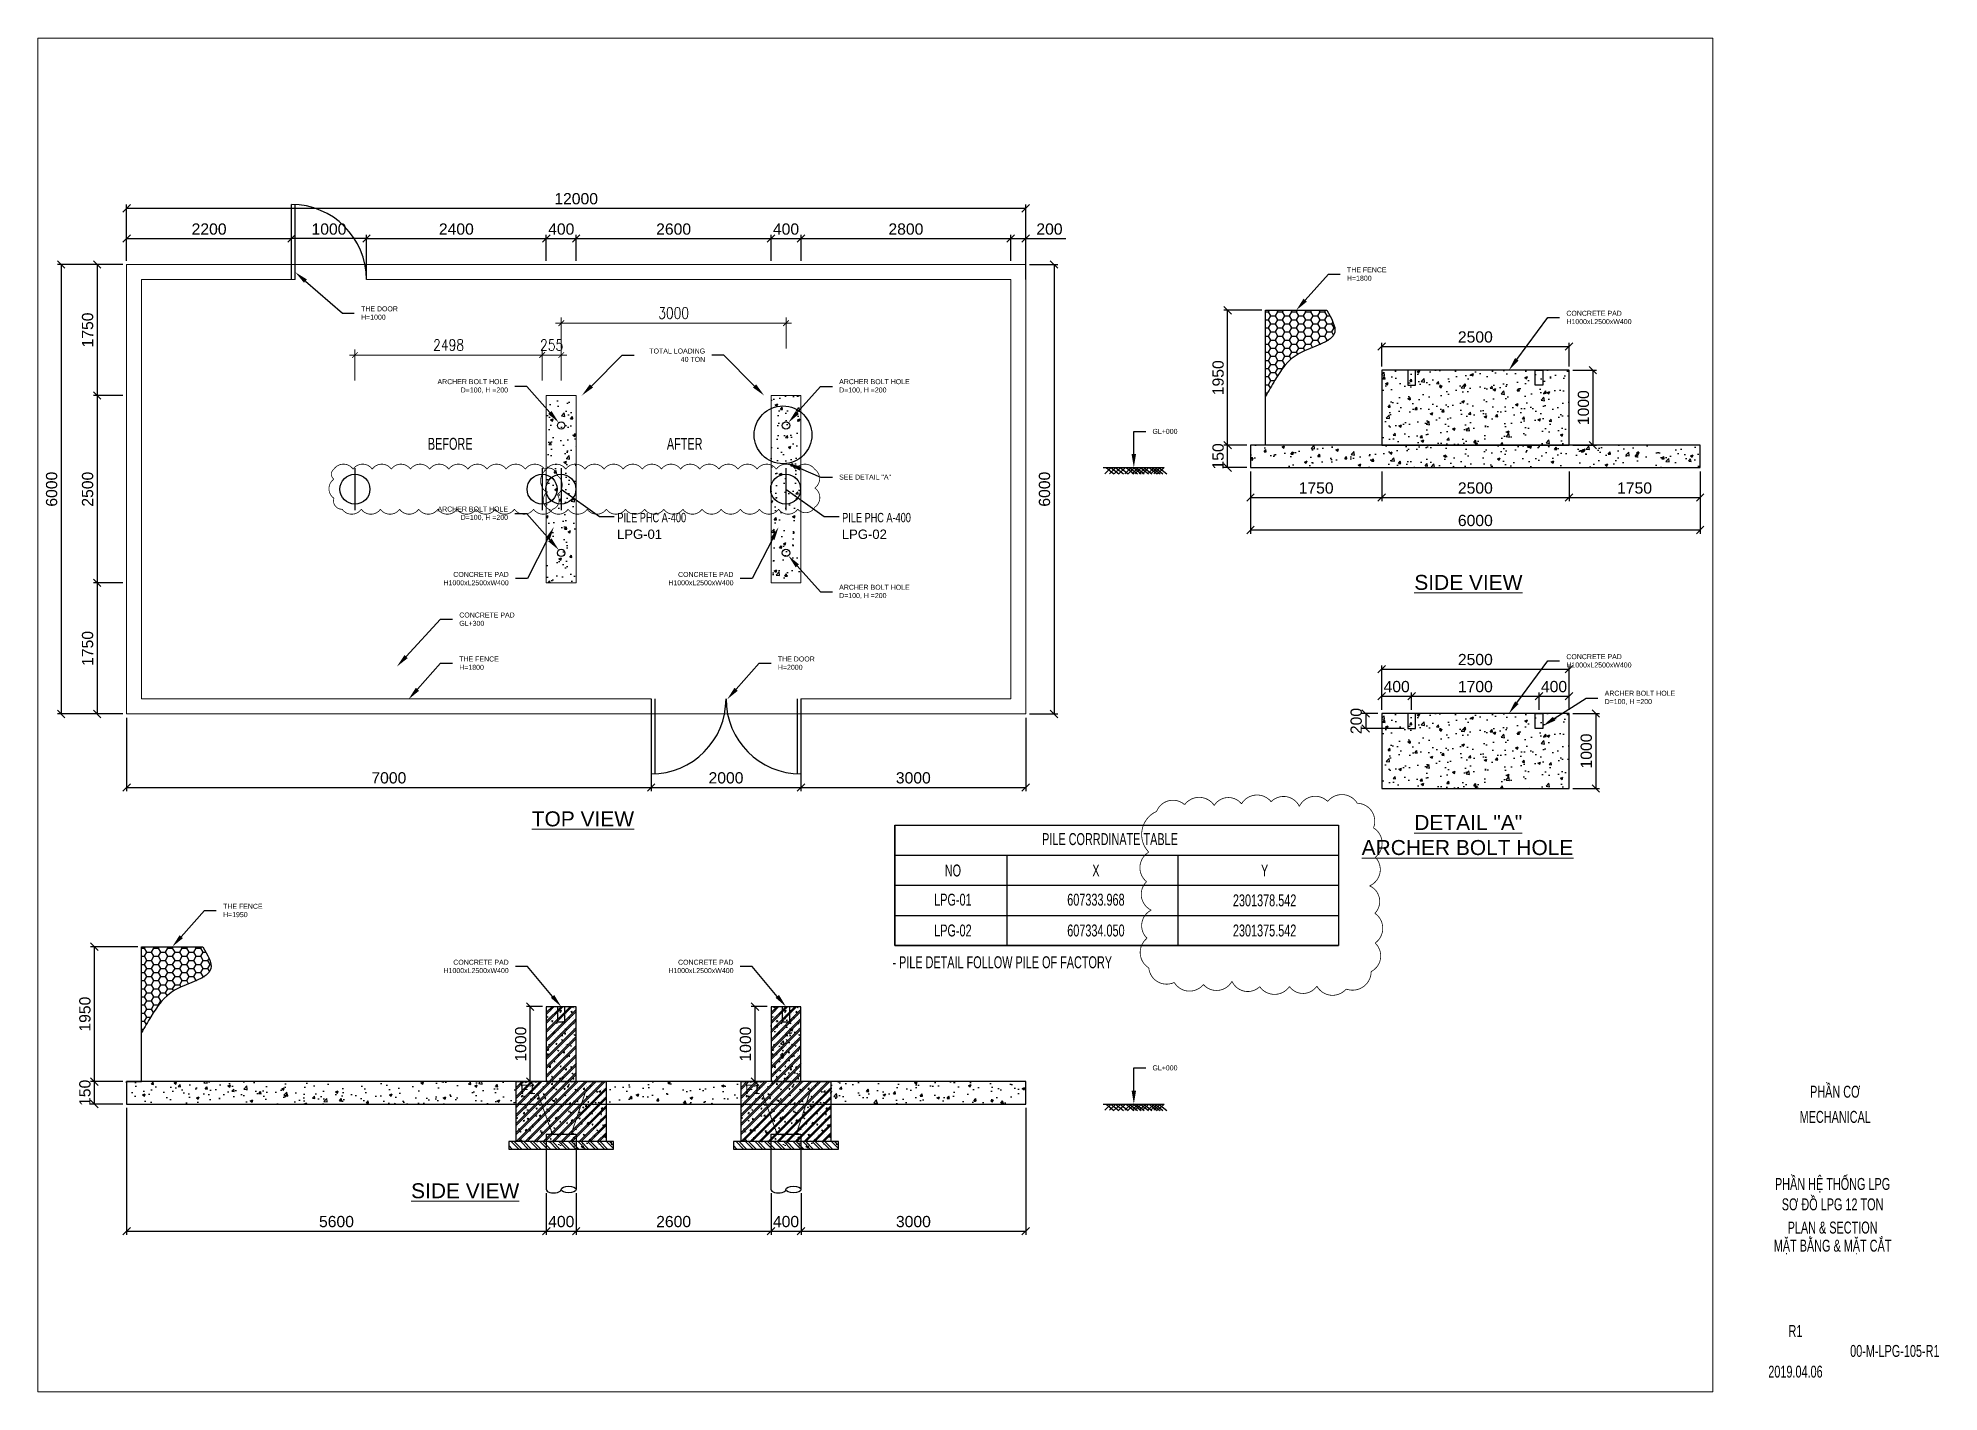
# Paper-space layout '105' of a CAD drawing. Extents: x 9520208 to 9520606, y 715512 to 715795.
# The model-space entities are those that its viewports show. They can reach past a viewport. Long polylines and large blocks are cut down to what shows.
import ezdxf
from ezdxf import colors
from ezdxf.entities.mleader import LeaderData, LeaderLine
from ezdxf.enums import TextEntityAlignment as Align
from ezdxf.math import Vec2, Vec3

# ---------------------------------------------------------------- set-up
doc = ezdxf.new("R2010")
doc.units = 0
doc.header["$MEASUREMENT"] = 0
for name, pattern in [('CONTINOUS', [0]), ('DASHEDX2', [1.5, 1, -0.5]), ('HIDDEN', [0.375, 0.25, -0.125])]:
    doc.linetypes.add(name, pattern=pattern)
doc.layers.get('0').update_dxf_attribs({"lineweight": 5})
for name, color, linetype in [('CONCRETE', 2, 'Continuous'), ('Dimension', 14, 'Continuous'), ('Hatch', 250, 'Continuous'), ('HIDDEN', 8, 'HIDDEN'), ('VAN', 7, 'Continuous')]:
    doc.layers.add(name, color=color, linetype=linetype)
for name, color, linetype, lineweight in [('Hacht', 251, 'Continuous', 9), ('Rebar', 10, 'Continuous', 20), ('SUPPORT', 251, 'Continuous', 5)]:
    doc.layers.add(name, color=color, linetype=linetype, lineweight=lineweight)
doc.styles.add('Arial', font='arial.ttf', dxfattribs={"height": 1.6})
doc.styles.add('Arial_1', font='arial.ttf', dxfattribs={"height": 45})
doc.styles.add('DIM', font='romans.shx', dxfattribs={"width": 0.8})
doc.styles.get("Standard").update_dxf_attribs({"font": 'arial.ttf'})
doc.dimstyles.new('20', dxfattribs={"dimscale": 20, "dimtxt": 2, "dimasz": 1, "dimexe": 1, "dimexo": 0, "dimgap": 0.8, "dimtad": 1, "dimdec": 0, "dimzin": 13, "dimdsep": 46, "dimtxsty": 'Standard', "dimblk": 'ARCHTICK', "dimcen": 1, "dimdle": 1, "dimclrd": 14, "dimclre": 14, "dimclrt": 3, "dimadec": 0, "dimazin": 0, "dimtfac": 1, "dimtdec": 0, "dimtix": 1, "dimtmove": 1, "dimatfit": 3, "dimldrblk": 'ARCHTICK', "dimfxl": 8, "dimfxlon": 1, "dimtolj": 1, "dimtzin": 13, "dimarcsym": 0})
doc.dimstyles.new('AD-75', dxfattribs={"dimscale": 75, "dimtxt": 2, "dimasz": 1, "dimexe": 1, "dimexo": 0, "dimgap": 0.8, "dimtad": 1, "dimdec": 0, "dimzin": 0, "dimdsep": 46, "dimtxsty": 'DIM', "dimblk": 'ARCHTICK', "dimcen": 0.09, "dimdle": 1, "dimclrd": 14, "dimclre": 14, "dimclrt": 7, "dimadec": 0, "dimazin": 0, "dimtfac": 1, "dimtdec": 0, "dimtix": 1, "dimtmove": 2, "dimatfit": 3, "dimldrblk": 'DOT', "dimfxl": 4.5, "dimfxlon": 1, "dimtolj": 1, "dimtzin": 0, "dimlwd": 13, "dimlwe": 13, "dimarcsym": 0})
doc.dimstyles.new('TL100', dxfattribs={"dimscale": 0, "dimtxt": 200, "dimasz": 100, "dimexe": 50, "dimexo": 50, "dimgap": 50, "dimtad": 1, "dimdec": 0, "dimtxsty": 'Standard', "dimblk": 'OBLIQUE', "dimcen": 2.5, "dimclrd": 6, "dimclre": 6, "dimclrt": 3, "dimadec": 0, "dimazin": 0, "dimtfac": 1, "dimtdec": 0, "dimtmove": 0, "dimatfit": 3, "dimldrblk": 'OBLIQUE', "dimfxl": 1, "dimarcsym": 0})
pattern_1 = [(50, (-395583.23, -292097.8), (358.63009, -31.37607), [37.5, -412.5]), (355, (-395583.23, -292097.8), (-69.37567, 376.09607), [30, -330]), (100.451444, (-395553.34, -292100.4), (289.25442, 344.72), [31.8701, -350.57106]), (46.1842, (-395583.23, -291997.8), (533.62067, -82.75964), [56.25, -618.75]), (96.63564, (-395538.76, -292004.7), (467.33097, 487.0593), [47.80517, -525.8569]), (351.18416, (-395583.23, -291997.8), (467.33097, 487.0593), [45, -495]), (21, (-395533.23, -292022.8), (298.45353, -201.30945), [37.5, -412.5]), (326, (-395533.23, -292022.8), (121.65767, 362.57502), [30, -330]), (71.451445, (-395508.36, -292039.57), (420.11119, 161.26558), [31.8701, -350.57106]), (37.5, (-395583.23, -292097.8), (6.079928, 166.446927), [0, -326, 0, -335, 0, -331.25]), (7.5, (-395583.23, -292097.8), (131.53477, 197.205856), [0, -191, 0, -318.5, 0, -126.25]), (327.5, (-395694.73, -292097.8), (266.911218, -11.277436), [0, -125, 0, -390, 0, -517.5]), (317.5, (-395744.73, -292097.8), (291.593085, 50.05249), [0, -162.5, 0, -259, 0, -367.5])]
pattern_2 = [(50, (0, 5086.7), (358.6301, -31.3761), [37.5, -412.5]), (355, (0, 5086.7), (-69.3757, 376.0961), [30, -330]), (100.45144, (29.9, 5084.1), (289.2544, 344.72), [31.8701, -350.571]), (46.1842, (0, 5186.7), (533.6207, -82.7596), [56.25, -618.75]), (96.63564, (44.47, 5179.8), (467.331, 487.0593), [47.8052, -525.857]), (351.18416, (0, 5186.7), (467.331, 487.0593), [45, -495]), (21, (50, 5161.7), (298.4535, -201.30945), [37.5, -412.5]), (326, (50, 5161.7), (121.6577, 362.575), [30, -330]), (71.45144, (74.87, 5144.94), (420.1112, 161.2656), [31.8701, -350.571]), (37.5, (0, 5086.71), (6.07993, 166.44693), [0, -326, 0, -335, 0, -331.25]), (7.5, (0, 5086.71), (131.53477, 197.20586), [0, -191, 0, -318.5, 0, -126.25]), (327.5, (-111.5, 5086.71), (266.91122, -11.27744), [0, -125, 0, -390, 0, -517.5]), (317.5, (-161.5, 5086.71), (291.5931, 50.0525), [0, -162.5, 0, -259, 0, -367.5])]

psp = doc.layouts.new('105')

# ---------------------------------------------------------------- texts
at = {"style": 'Arial', "width": 0.65}
for s, p in [('BEFORE', (9520294.49, 715708.93)), ('AFTER', (9520343.5, 715708.93)), ('PILE CORRDINATE TABLE', (9520432.4, 715626.31)), ('NO', (9520399.57, 715619.75)), ('X', (9520429.46, 715619.75)), ('Y', (9520464.72, 715619.75)), ('LPG-01', (9520399.57, 715613.65)), ('607333.968', (9520429.46, 715613.65)), ('2301378.542', (9520464.72, 715613.51)), ('LPG-02', (9520399.57, 715607.21)), ('607334.050', (9520429.46, 715607.21)), ('2301375.542', (9520464.72, 715607.21)), ('- PILE DETAIL FOLLOW PILE OF FACTORY', (9520409.87, 715600.57)), ('PHẦN CƠ', (9520583.99, 715573.51)), ('MECHANICAL', (9520583.99, 715568.25)), ('PHẦN HỆ THỐNG LPG', (9520583.44, 715554.23)), ('SƠ ĐỒ LPG 12 TON', (9520583.44, 715549.97)), ('MẶT BẰNG & MẶT CẮT', (9520583.44, 715541.33)), ('PLAN & SECTION', (9520583.44, 715545.12)), ('R1', (9520575.68, 715523.49)), ('00-M-LPG-105-R1', (9520596.45, 715519.33)), ('2019.04.06', (9520575.68, 715515))]:
    psp.add_text(s, height=2.5, dxfattribs=at).set_placement(p, align=Align.CENTER)

msp = doc.modelspace()

# ---------------------------------------------------------------- texts
at = {"char_height": 200, "width": 6399.139, "attachment_point": 1}
for s, insert in [('{\\LSIDE VIEW}', (109488.2, 20431.6)), ('{\\LTOP VIEW}', (97709.1, 17275.7)), ('\\pi2496.63653;{\\LDETAIL "A"\\P\\pi1794.24908;ARCHER BOLT HOLE}', (106991.5, 17226.4)), ('{\\LSIDE VIEW}', (96099.2, 12312.1))]:
    msp.add_mtext(s, dxfattribs=dict(at, insert=insert))
at = {"layer": 'Dimension', "style": 'Arial_1', "width": 0.7}
for p in [(98852.3, 21134.1), (101852.3, 21134.1)]:
    msp.add_text('PILE PHC A-400', height=125, dxfattribs=at).set_placement(p)
at = {"layer": 'Dimension', "char_height": 125, "attachment_point": 2, "style": 'Arial_1'}
for s, width, insert in [('LPG-01', 3809.737, (99148.1, 21036.5)), ('LPG-02', 3809.737, (102148.1, 21036.5)), ('F1', 1002.253, (97659.6, 13630.2)), ('F1', 1002.253, (100659.6, 13630.2))]:
    msp.add_mtext_dynamic_manual_height_columns(s, width=width, gutter_width=1, heights=[0], dxfattribs=dict(at, insert=insert))

# ---------------------------------------------------------------- blocks, each defined once
blk = doc.blocks.new('_Oblique')
at = {"color": 0, "linetype": 'ByBlock', "lineweight": -2}
blk.add_line((-0.5, -0.5), (0.5, 0.5), dxfattribs=at)
blk = doc.blocks.new('*D136')
at = {"layer": 'Defpoints', "color": 0, "transparency": 16777216}
for p in [(104302, 24575), (104302, 18575), (104680, 18575)]:
    blk.add_point(p, dxfattribs=at)
at = {"layer": 'VAN', "color": 6, "lineweight": -2, "transparency": 16777216}
for p, q in [((104352, 24575), (104730, 24575)), ((104680, 24575), (104680, 18575)), ((104352, 18575), (104730, 18575))]:
    blk.add_line(p, q, dxfattribs=at)
at = {"layer": 'VAN', "color": 6, "lineweight": -2, "transparency": 16777216, "xscale": 100, "yscale": 100, "zscale": 100}
for p, rotation in [((104680, 24575), 90), ((104680, 18575), 270)]:
    blk.add_blockref('_Oblique', p, dxfattribs=dict(at, rotation=rotation))
at = {"layer": 'VAN', "color": 3, "transparency": 16777216, "insert": (104553, 21575), "char_height": 150, "attachment_point": 5, "rotation": 90}
blk.add_mtext('6000', dxfattribs=at)
blk = doc.blocks.new('*D137')
at = {"layer": 'Defpoints', "color": 0, "transparency": 16777216}
for p in [(104302, 25324), (92302, 24575), (104302, 24325)]:
    blk.add_point(p, dxfattribs=at)
at = {"layer": 'VAN', "color": 6, "lineweight": -2, "transparency": 16777216}
for p, q in [((92302, 24625), (92302, 25374)), ((104302, 24375), (104302, 25374)), ((92302, 25324), (104302, 25324))]:
    blk.add_line(p, q, dxfattribs=at)
at = {"layer": 'VAN', "color": 6, "lineweight": -2, "transparency": 16777216, "xscale": 100, "yscale": 100, "zscale": 100, "rotation": 180}
blk.add_blockref('_Oblique', (92302, 25324), dxfattribs=at)
at = {"layer": 'VAN', "color": 6, "lineweight": -2, "transparency": 16777216, "xscale": 100, "yscale": 100, "zscale": 100}
blk.add_blockref('_Oblique', (104302, 25324), dxfattribs=at)
at = {"layer": 'VAN', "color": 3, "transparency": 16777216, "insert": (98302, 25451), "char_height": 150, "attachment_point": 5}
blk.add_mtext('12000', dxfattribs=at)
blk = doc.blocks.new('*D148')
at = {"layer": 'Defpoints', "color": 0, "transparency": 16777216}
for p in [(94503, 24920), (92302, 24575), (94503, 24575)]:
    blk.add_point(p, dxfattribs=at)
at = {"layer": 'VAN', "color": 6, "lineweight": -2, "transparency": 16777216}
for p, q in [((92302, 24625), (92302, 24970)), ((92302, 24920), (94503, 24920)), ((94503, 24625), (94503, 24970))]:
    blk.add_line(p, q, dxfattribs=at)
at = {"layer": 'VAN', "color": 6, "lineweight": -2, "transparency": 16777216, "xscale": 100, "yscale": 100, "zscale": 100, "rotation": 180}
blk.add_blockref('_Oblique', (92302, 24920), dxfattribs=at)
at = {"layer": 'VAN', "color": 6, "lineweight": -2, "transparency": 16777216, "xscale": 100, "yscale": 100, "zscale": 100}
blk.add_blockref('_Oblique', (94503, 24920), dxfattribs=at)
at = {"layer": 'VAN', "color": 3, "transparency": 16777216, "insert": (93403, 25046), "char_height": 150, "attachment_point": 5}
blk.add_mtext('2200', dxfattribs=at)
blk = doc.blocks.new('*D138')
at = {"layer": 'Defpoints', "color": 0, "transparency": 16777216}
for p in [(97903, 24920), (95503, 24375), (97903, 24575)]:
    blk.add_point(p, dxfattribs=at)
at = {"layer": 'VAN', "color": 6, "lineweight": -2, "transparency": 16777216}
for p, q in [((95503, 24425), (95503, 24970)), ((95503, 24920), (97903, 24920)), ((97903, 24625), (97903, 24970))]:
    blk.add_line(p, q, dxfattribs=at)
at = {"layer": 'VAN', "color": 6, "lineweight": -2, "transparency": 16777216, "xscale": 100, "yscale": 100, "zscale": 100, "rotation": 180}
blk.add_blockref('_Oblique', (95503, 24920), dxfattribs=at)
at = {"layer": 'VAN', "color": 6, "lineweight": -2, "transparency": 16777216, "xscale": 100, "yscale": 100, "zscale": 100}
blk.add_blockref('_Oblique', (97903, 24920), dxfattribs=at)
at = {"layer": 'VAN', "color": 3, "transparency": 16777216, "insert": (96703, 25046), "char_height": 150, "attachment_point": 5}
blk.add_mtext('2400', dxfattribs=at)
blk = doc.blocks.new('*D139')
at = {"layer": 'Defpoints', "color": 0, "transparency": 16777216}
for p in [(98303, 24920), (97903, 24575), (98303, 24575)]:
    blk.add_point(p, dxfattribs=at)
at = {"layer": 'VAN', "color": 6, "lineweight": -2, "transparency": 16777216}
for p, q in [((97903, 24625), (97903, 24970)), ((97903, 24920), (98303, 24920)), ((98303, 24625), (98303, 24970))]:
    blk.add_line(p, q, dxfattribs=at)
at = {"layer": 'VAN', "color": 6, "lineweight": -2, "transparency": 16777216, "xscale": 100, "yscale": 100, "zscale": 100, "rotation": 180}
blk.add_blockref('_Oblique', (97903, 24920), dxfattribs=at)
at = {"layer": 'VAN', "color": 6, "lineweight": -2, "transparency": 16777216, "xscale": 100, "yscale": 100, "zscale": 100}
blk.add_blockref('_Oblique', (98303, 24920), dxfattribs=at)
at = {"layer": 'VAN', "color": 3, "transparency": 16777216, "insert": (98103, 25046), "char_height": 150, "attachment_point": 5}
blk.add_mtext('400', dxfattribs=at)
blk = doc.blocks.new('*D140')
at = {"layer": 'Defpoints', "color": 0, "transparency": 16777216}
for p in [(104102, 24920), (101303, 24575), (104102, 24575)]:
    blk.add_point(p, dxfattribs=at)
at = {"layer": 'VAN', "color": 6, "lineweight": -2, "transparency": 16777216}
for p, q in [((101303, 24625), (101303, 24970)), ((101303, 24920), (104102, 24920)), ((104102, 24625), (104102, 24970))]:
    blk.add_line(p, q, dxfattribs=at)
at = {"layer": 'VAN', "color": 6, "lineweight": -2, "transparency": 16777216, "xscale": 100, "yscale": 100, "zscale": 100, "rotation": 180}
blk.add_blockref('_Oblique', (101303, 24920), dxfattribs=at)
at = {"layer": 'VAN', "color": 6, "lineweight": -2, "transparency": 16777216, "xscale": 100, "yscale": 100, "zscale": 100}
blk.add_blockref('_Oblique', (104102, 24920), dxfattribs=at)
at = {"layer": 'VAN', "color": 3, "transparency": 16777216, "insert": (102703, 25046), "char_height": 150, "attachment_point": 5}
blk.add_mtext('2800', dxfattribs=at)
blk = doc.blocks.new('*D149')
at = {"layer": 'Defpoints', "color": 0, "transparency": 16777216}
for p in [(104302, 24920), (104102, 24575), (104302, 24575)]:
    blk.add_point(p, dxfattribs=at)
at = {"layer": 'VAN', "color": 6, "lineweight": -2, "transparency": 16777216}
for p, q in [((104102, 24625), (104102, 24970)), ((104102, 24920), (104302, 24920)), ((104302, 24625), (104302, 24970)), ((104302, 24920), (104836, 24920))]:
    blk.add_line(p, q, dxfattribs=at)
at = {"layer": 'VAN', "color": 6, "lineweight": -2, "transparency": 16777216, "xscale": 100, "yscale": 100, "zscale": 100, "rotation": 180}
blk.add_blockref('_Oblique', (104102, 24920), dxfattribs=at)
at = {"layer": 'VAN', "color": 6, "lineweight": -2, "transparency": 16777216, "xscale": 100, "yscale": 100, "zscale": 100}
blk.add_blockref('_Oblique', (104302, 24920), dxfattribs=at)
at = {"layer": 'VAN', "color": 3, "transparency": 16777216, "insert": (104619, 25046), "char_height": 150, "attachment_point": 5}
blk.add_mtext('200', dxfattribs=at)
blk = doc.blocks.new('*D150')
at = {"layer": 'Defpoints', "color": 0, "transparency": 16777216}
for p in [(92302, 24575), (91909, 22825), (92302, 22825)]:
    blk.add_point(p, dxfattribs=at)
at = {"layer": 'VAN', "color": 6, "lineweight": -2, "transparency": 16777216}
for p, q in [((92252, 24575), (91859, 24575)), ((91909, 24575), (91909, 22825)), ((92252, 22825), (91859, 22825))]:
    blk.add_line(p, q, dxfattribs=at)
at = {"layer": 'VAN', "color": 6, "lineweight": -2, "transparency": 16777216, "xscale": 100, "yscale": 100, "zscale": 100}
for p, rotation in [((91909, 24575), 90), ((91909, 22825), 270)]:
    blk.add_blockref('_Oblique', p, dxfattribs=dict(at, rotation=rotation))
at = {"layer": 'VAN', "color": 3, "transparency": 16777216, "insert": (91782, 23700), "char_height": 150, "attachment_point": 5, "rotation": 90}
blk.add_mtext('1750', dxfattribs=at)
blk = doc.blocks.new('*D141')
at = {"layer": 'Defpoints', "color": 0, "transparency": 16777216}
for p in [(92302, 22825), (91909, 20325), (92302, 20325)]:
    blk.add_point(p, dxfattribs=at)
at = {"layer": 'VAN', "color": 6, "lineweight": -2, "transparency": 16777216}
for p, q in [((92252, 22825), (91859, 22825)), ((91909, 22825), (91909, 20325)), ((92252, 20325), (91859, 20325))]:
    blk.add_line(p, q, dxfattribs=at)
at = {"layer": 'VAN', "color": 6, "lineweight": -2, "transparency": 16777216, "xscale": 100, "yscale": 100, "zscale": 100}
for p, rotation in [((91909, 22825), 90), ((91909, 20325), 270)]:
    blk.add_blockref('_Oblique', p, dxfattribs=dict(at, rotation=rotation))
at = {"layer": 'VAN', "color": 3, "transparency": 16777216, "insert": (91782, 21575), "char_height": 150, "attachment_point": 5, "rotation": 90}
blk.add_mtext('2500', dxfattribs=at)
blk = doc.blocks.new('*D142')
at = {"layer": 'Defpoints', "color": 0, "transparency": 16777216}
for p in [(92302, 20325), (91909, 18575), (92302, 18575)]:
    blk.add_point(p, dxfattribs=at)
at = {"layer": 'VAN', "color": 6, "lineweight": -2, "transparency": 16777216}
for p, q in [((92252, 20325), (91859, 20325)), ((91909, 20325), (91909, 18575)), ((92252, 18575), (91859, 18575))]:
    blk.add_line(p, q, dxfattribs=at)
at = {"layer": 'VAN', "color": 6, "lineweight": -2, "transparency": 16777216, "xscale": 100, "yscale": 100, "zscale": 100}
for p, rotation in [((91909, 20325), 90), ((91909, 18575), 270)]:
    blk.add_blockref('_Oblique', p, dxfattribs=dict(at, rotation=rotation))
at = {"layer": 'VAN', "color": 3, "transparency": 16777216, "insert": (91782, 19450), "char_height": 150, "attachment_point": 5, "rotation": 90}
blk.add_mtext('1750', dxfattribs=at)
blk = doc.blocks.new('*D151')
at = {"layer": 'Defpoints', "color": 0, "transparency": 16777216}
for p in [(92302, 24575), (91428, 18575), (92302, 18575)]:
    blk.add_point(p, dxfattribs=at)
at = {"layer": 'VAN', "color": 6, "lineweight": -2, "transparency": 16777216}
for p, q in [((92252, 24575), (91378, 24575)), ((91428, 24575), (91428, 18575)), ((92252, 18575), (91378, 18575))]:
    blk.add_line(p, q, dxfattribs=at)
at = {"layer": 'VAN', "color": 6, "lineweight": -2, "transparency": 16777216, "xscale": 100, "yscale": 100, "zscale": 100}
for p, rotation in [((91428, 24575), 90), ((91428, 18575), 270)]:
    blk.add_blockref('_Oblique', p, dxfattribs=dict(at, rotation=rotation))
at = {"layer": 'VAN', "color": 3, "transparency": 16777216, "insert": (91302, 21575), "char_height": 150, "attachment_point": 5, "rotation": 90}
blk.add_mtext('6000', dxfattribs=at)
blk = doc.blocks.new('*D143')
at = {"layer": 'Defpoints', "color": 0, "transparency": 16777216}
for p in [(94503, 24920), (94503, 24575), (95503, 24375)]:
    blk.add_point(p, dxfattribs=at)
at = {"layer": 'VAN', "color": 6, "lineweight": -2, "transparency": 16777216}
for p, q in [((94503, 24625), (94503, 24970)), ((95503, 24920), (94503, 24920)), ((95503, 24425), (95503, 24970))]:
    blk.add_line(p, q, dxfattribs=at)
at = {"layer": 'VAN', "color": 6, "lineweight": -2, "transparency": 16777216, "xscale": 100, "yscale": 100, "zscale": 100, "rotation": 180}
blk.add_blockref('_Oblique', (94503, 24920), dxfattribs=at)
at = {"layer": 'VAN', "color": 6, "lineweight": -2, "transparency": 16777216, "xscale": 100, "yscale": 100, "zscale": 100}
blk.add_blockref('_Oblique', (95503, 24920), dxfattribs=at)
at = {"layer": 'VAN', "color": 3, "transparency": 16777216, "insert": (95003, 25046), "char_height": 150, "attachment_point": 5}
blk.add_mtext('1000', dxfattribs=at)
blk = doc.blocks.new('*D152')
at = {"layer": 'Defpoints', "color": 0, "transparency": 16777216}
for p in [(99302, 18775), (92302, 18575), (99302, 17595)]:
    blk.add_point(p, dxfattribs=at)
at = {"layer": 'VAN', "color": 6, "lineweight": -2, "transparency": 16777216}
for p, q in [((92302, 18525), (92302, 17545)), ((99302, 18725), (99302, 17545)), ((92302, 17595), (99302, 17595))]:
    blk.add_line(p, q, dxfattribs=at)
at = {"layer": 'VAN', "color": 6, "lineweight": -2, "transparency": 16777216, "xscale": 100, "yscale": 100, "zscale": 100, "rotation": 180}
blk.add_blockref('_Oblique', (92302, 17595), dxfattribs=at)
at = {"layer": 'VAN', "color": 6, "lineweight": -2, "transparency": 16777216, "xscale": 100, "yscale": 100, "zscale": 100}
blk.add_blockref('_Oblique', (99302, 17595), dxfattribs=at)
at = {"layer": 'VAN', "color": 3, "transparency": 16777216, "insert": (95802, 17722), "char_height": 150, "attachment_point": 5}
blk.add_mtext('7000', dxfattribs=at)
blk = doc.blocks.new('*D153')
at = {"layer": 'Defpoints', "color": 0, "transparency": 16777216}
for p in [(99302, 18775), (101302, 18775), (101302, 17595)]:
    blk.add_point(p, dxfattribs=at)
at = {"layer": 'VAN', "color": 6, "lineweight": -2, "transparency": 16777216}
for p, q in [((99302, 18725), (99302, 17545)), ((101302, 18725), (101302, 17545)), ((99302, 17595), (101302, 17595))]:
    blk.add_line(p, q, dxfattribs=at)
at = {"layer": 'VAN', "color": 6, "lineweight": -2, "transparency": 16777216, "xscale": 100, "yscale": 100, "zscale": 100, "rotation": 180}
blk.add_blockref('_Oblique', (99302, 17595), dxfattribs=at)
at = {"layer": 'VAN', "color": 6, "lineweight": -2, "transparency": 16777216, "xscale": 100, "yscale": 100, "zscale": 100}
blk.add_blockref('_Oblique', (101302, 17595), dxfattribs=at)
at = {"layer": 'VAN', "color": 3, "transparency": 16777216, "insert": (100302, 17722), "char_height": 150, "attachment_point": 5}
blk.add_mtext('2000', dxfattribs=at)
blk = doc.blocks.new('*D154')
at = {"layer": 'Defpoints', "color": 0, "transparency": 16777216}
for p in [(101302, 18775), (104302, 18575), (104302, 17595)]:
    blk.add_point(p, dxfattribs=at)
at = {"layer": 'VAN', "color": 6, "lineweight": -2, "transparency": 16777216}
for p, q in [((101302, 18725), (101302, 17545)), ((104302, 18525), (104302, 17545)), ((101302, 17595), (104302, 17595))]:
    blk.add_line(p, q, dxfattribs=at)
at = {"layer": 'VAN', "color": 6, "lineweight": -2, "transparency": 16777216, "xscale": 100, "yscale": 100, "zscale": 100, "rotation": 180}
blk.add_blockref('_Oblique', (101302, 17595), dxfattribs=at)
at = {"layer": 'VAN', "color": 6, "lineweight": -2, "transparency": 16777216, "xscale": 100, "yscale": 100, "zscale": 100}
blk.add_blockref('_Oblique', (104302, 17595), dxfattribs=at)
at = {"layer": 'VAN', "color": 3, "transparency": 16777216, "insert": (102802, 17722), "char_height": 150, "attachment_point": 5}
blk.add_mtext('3000', dxfattribs=at)
blk = doc.blocks.new('*D155')
at = {"layer": 'Defpoints', "color": 0, "transparency": 16777216}
for p in [(100903, 24920), (98302, 24575), (100903, 24575)]:
    blk.add_point(p, dxfattribs=at)
at = {"layer": 'VAN', "color": 6, "lineweight": -2, "transparency": 16777216}
for p, q in [((98302, 24625), (98302, 24970)), ((98302, 24920), (100903, 24920)), ((100903, 24625), (100903, 24970))]:
    blk.add_line(p, q, dxfattribs=at)
at = {"layer": 'VAN', "color": 6, "lineweight": -2, "transparency": 16777216, "xscale": 100, "yscale": 100, "zscale": 100, "rotation": 180}
blk.add_blockref('_Oblique', (98302, 24920), dxfattribs=at)
at = {"layer": 'VAN', "color": 6, "lineweight": -2, "transparency": 16777216, "xscale": 100, "yscale": 100, "zscale": 100}
blk.add_blockref('_Oblique', (100903, 24920), dxfattribs=at)
at = {"layer": 'VAN', "color": 3, "transparency": 16777216, "insert": (99603, 25046), "char_height": 150, "attachment_point": 5}
blk.add_mtext('2600', dxfattribs=at)
blk = doc.blocks.new('*D156')
at = {"layer": 'Defpoints', "color": 0, "transparency": 16777216}
for p in [(101303, 24920), (100903, 24575), (101303, 24575)]:
    blk.add_point(p, dxfattribs=at)
at = {"layer": 'VAN', "color": 6, "lineweight": -2, "transparency": 16777216}
for p, q in [((100903, 24625), (100903, 24970)), ((100903, 24920), (101303, 24920)), ((101303, 24625), (101303, 24970))]:
    blk.add_line(p, q, dxfattribs=at)
at = {"layer": 'VAN', "color": 6, "lineweight": -2, "transparency": 16777216, "xscale": 100, "yscale": 100, "zscale": 100, "rotation": 180}
blk.add_blockref('_Oblique', (100903, 24920), dxfattribs=at)
at = {"layer": 'VAN', "color": 6, "lineweight": -2, "transparency": 16777216, "xscale": 100, "yscale": 100, "zscale": 100}
blk.add_blockref('_Oblique', (101303, 24920), dxfattribs=at)
at = {"layer": 'VAN', "color": 3, "transparency": 16777216, "insert": (101103, 25046), "char_height": 150, "attachment_point": 5}
blk.add_mtext('400', dxfattribs=at)
blk = doc.blocks.new('*D157')
at = {"layer": 'Defpoints', "color": 0, "transparency": 16777216}
for p in [(92302, 13369), (97903, 12230), (97903, 11673)]:
    blk.add_point(p, dxfattribs=at)
at = {"layer": 'VAN', "color": 6, "lineweight": -2, "transparency": 16777216}
for p, q in [((92302, 13319), (92302, 11623)), ((97903, 12180), (97903, 11623)), ((92302, 11673), (97903, 11673))]:
    blk.add_line(p, q, dxfattribs=at)
at = {"layer": 'VAN', "color": 6, "lineweight": -2, "transparency": 16777216, "xscale": 100, "yscale": 100, "zscale": 100, "rotation": 180}
blk.add_blockref('_Oblique', (92302, 11673), dxfattribs=at)
at = {"layer": 'VAN', "color": 6, "lineweight": -2, "transparency": 16777216, "xscale": 100, "yscale": 100, "zscale": 100}
blk.add_blockref('_Oblique', (97903, 11673), dxfattribs=at)
at = {"layer": 'VAN', "color": 3, "transparency": 16777216, "insert": (95103, 11800), "char_height": 150, "attachment_point": 5}
blk.add_mtext('5600', dxfattribs=at)
blk = doc.blocks.new('*D144')
at = {"layer": 'Defpoints', "color": 0, "transparency": 16777216}
for p in [(97903, 12230), (98303, 12230), (98303, 11673)]:
    blk.add_point(p, dxfattribs=at)
at = {"layer": 'VAN', "color": 6, "lineweight": -2, "transparency": 16777216}
for p, q in [((97903, 12180), (97903, 11623)), ((98303, 12180), (98303, 11623)), ((97903, 11673), (98303, 11673))]:
    blk.add_line(p, q, dxfattribs=at)
at = {"layer": 'VAN', "color": 6, "lineweight": -2, "transparency": 16777216, "xscale": 100, "yscale": 100, "zscale": 100, "rotation": 180}
blk.add_blockref('_Oblique', (97903, 11673), dxfattribs=at)
at = {"layer": 'VAN', "color": 6, "lineweight": -2, "transparency": 16777216, "xscale": 100, "yscale": 100, "zscale": 100}
blk.add_blockref('_Oblique', (98303, 11673), dxfattribs=at)
at = {"layer": 'VAN', "color": 3, "transparency": 16777216, "insert": (98103, 11800), "char_height": 150, "attachment_point": 5}
blk.add_mtext('400', dxfattribs=at)
blk = doc.blocks.new('*D158')
at = {"layer": 'Defpoints', "color": 0, "transparency": 16777216}
for p in [(97689, 14669), (97903, 14669), (97903, 13669)]:
    blk.add_point(p, dxfattribs=at)
at = {"layer": 'VAN', "color": 6, "lineweight": -2, "transparency": 16777216}
for p, q in [((97853, 14669), (97639, 14669)), ((97689, 13669), (97689, 14669)), ((97853, 13669), (97639, 13669))]:
    blk.add_line(p, q, dxfattribs=at)
at = {"layer": 'VAN', "color": 6, "lineweight": -2, "transparency": 16777216, "xscale": 100, "yscale": 100, "zscale": 100}
for p, rotation in [((97689, 14669), 90), ((97689, 13669), 270)]:
    blk.add_blockref('_Oblique', p, dxfattribs=dict(at, rotation=rotation))
at = {"layer": 'VAN', "color": 3, "transparency": 16777216, "insert": (97562, 14169), "char_height": 150, "attachment_point": 5, "rotation": 90}
blk.add_mtext('1000', dxfattribs=at)
blk = doc.blocks.new('*D159')
at = {"layer": 'Defpoints', "color": 0, "transparency": 16777216}
for p in [(100689, 14669), (100903, 14669), (100903, 13669)]:
    blk.add_point(p, dxfattribs=at)
at = {"layer": 'VAN', "color": 6, "lineweight": -2, "transparency": 16777216}
for p, q in [((100853, 14669), (100639, 14669)), ((100689, 13669), (100689, 14669)), ((100853, 13669), (100639, 13669))]:
    blk.add_line(p, q, dxfattribs=at)
at = {"layer": 'VAN', "color": 6, "lineweight": -2, "transparency": 16777216, "xscale": 100, "yscale": 100, "zscale": 100}
for p, rotation in [((100689, 14669), 90), ((100689, 13669), 270)]:
    blk.add_blockref('_Oblique', p, dxfattribs=dict(at, rotation=rotation))
at = {"layer": 'VAN', "color": 3, "transparency": 16777216, "insert": (100562, 14169), "char_height": 150, "attachment_point": 5, "rotation": 90}
blk.add_mtext('1000', dxfattribs=at)
blk = doc.blocks.new('*D160')
at = {"layer": 'Defpoints', "color": 0, "transparency": 16777216}
for p in [(98303, 12230), (100903, 12230), (100903, 11673)]:
    blk.add_point(p, dxfattribs=at)
at = {"layer": 'VAN', "color": 6, "lineweight": -2, "transparency": 16777216}
for p, q in [((98303, 12180), (98303, 11623)), ((100903, 12180), (100903, 11623)), ((98303, 11673), (100903, 11673))]:
    blk.add_line(p, q, dxfattribs=at)
at = {"layer": 'VAN', "color": 6, "lineweight": -2, "transparency": 16777216, "xscale": 100, "yscale": 100, "zscale": 100, "rotation": 180}
blk.add_blockref('_Oblique', (98303, 11673), dxfattribs=at)
at = {"layer": 'VAN', "color": 6, "lineweight": -2, "transparency": 16777216, "xscale": 100, "yscale": 100, "zscale": 100}
blk.add_blockref('_Oblique', (100903, 11673), dxfattribs=at)
at = {"layer": 'VAN', "color": 3, "transparency": 16777216, "insert": (99603, 11800), "char_height": 150, "attachment_point": 5}
blk.add_mtext('2600', dxfattribs=at)
blk = doc.blocks.new('*D145')
at = {"layer": 'Defpoints', "color": 0, "transparency": 16777216}
for p in [(100903, 12230), (101303, 12230), (101303, 11673)]:
    blk.add_point(p, dxfattribs=at)
at = {"layer": 'VAN', "color": 6, "lineweight": -2, "transparency": 16777216}
for p, q in [((100903, 12180), (100903, 11623)), ((101303, 12180), (101303, 11623)), ((100903, 11673), (101303, 11673))]:
    blk.add_line(p, q, dxfattribs=at)
at = {"layer": 'VAN', "color": 6, "lineweight": -2, "transparency": 16777216, "xscale": 100, "yscale": 100, "zscale": 100, "rotation": 180}
blk.add_blockref('_Oblique', (100903, 11673), dxfattribs=at)
at = {"layer": 'VAN', "color": 6, "lineweight": -2, "transparency": 16777216, "xscale": 100, "yscale": 100, "zscale": 100}
blk.add_blockref('_Oblique', (101303, 11673), dxfattribs=at)
at = {"layer": 'VAN', "color": 3, "transparency": 16777216, "insert": (101103, 11800), "char_height": 150, "attachment_point": 5}
blk.add_mtext('400', dxfattribs=at)
blk = doc.blocks.new('*D161')
at = {"layer": 'Defpoints', "color": 0, "transparency": 16777216}
for p in [(104302, 13369), (101303, 12230), (104302, 11673)]:
    blk.add_point(p, dxfattribs=at)
at = {"layer": 'VAN', "color": 6, "lineweight": -2, "transparency": 16777216}
for p, q in [((104302, 13319), (104302, 11623)), ((101303, 12180), (101303, 11623)), ((101303, 11673), (104302, 11673))]:
    blk.add_line(p, q, dxfattribs=at)
at = {"layer": 'VAN', "color": 6, "lineweight": -2, "transparency": 16777216, "xscale": 100, "yscale": 100, "zscale": 100, "rotation": 180}
blk.add_blockref('_Oblique', (101303, 11673), dxfattribs=at)
at = {"layer": 'VAN', "color": 6, "lineweight": -2, "transparency": 16777216, "xscale": 100, "yscale": 100, "zscale": 100}
blk.add_blockref('_Oblique', (104302, 11673), dxfattribs=at)
at = {"layer": 'VAN', "color": 3, "transparency": 16777216, "insert": (102803, 11800), "char_height": 150, "attachment_point": 5}
blk.add_mtext('3000', dxfattribs=at)
blk = doc.blocks.new('*D162')
at = {"layer": 'Defpoints', "color": 0, "transparency": 16777216}
for p in [(107303, 21863), (113303, 21863), (113303, 21031)]:
    blk.add_point(p, dxfattribs=at)
at = {"layer": 'VAN', "color": 6, "lineweight": -2, "transparency": 16777216}
for p, q in [((107303, 21813), (107303, 20981)), ((113303, 21813), (113303, 20981)), ((107303, 21031), (113303, 21031))]:
    blk.add_line(p, q, dxfattribs=at)
at = {"layer": 'VAN', "color": 6, "lineweight": -2, "transparency": 16777216, "xscale": 100, "yscale": 100, "zscale": 100, "rotation": 180}
blk.add_blockref('_Oblique', (107303, 21031), dxfattribs=at)
at = {"layer": 'VAN', "color": 6, "lineweight": -2, "transparency": 16777216, "xscale": 100, "yscale": 100, "zscale": 100}
blk.add_blockref('_Oblique', (113303, 21031), dxfattribs=at)
at = {"layer": 'VAN', "color": 3, "transparency": 16777216, "insert": (110303, 21157), "char_height": 150, "attachment_point": 5}
blk.add_mtext('6000', dxfattribs=at)
blk = doc.blocks.new('*D163')
at = {"layer": 'Defpoints', "color": 0, "transparency": 16777216}
for p in [(111553, 23479), (109053, 23163), (111553, 23163)]:
    blk.add_point(p, dxfattribs=at)
at = {"layer": 'VAN', "color": 6, "lineweight": -2, "transparency": 16777216}
for p, q in [((109053, 23213), (109053, 23529)), ((109053, 23479), (111553, 23479)), ((111553, 23213), (111553, 23529))]:
    blk.add_line(p, q, dxfattribs=at)
at = {"layer": 'VAN', "color": 6, "lineweight": -2, "transparency": 16777216, "xscale": 100, "yscale": 100, "zscale": 100, "rotation": 180}
blk.add_blockref('_Oblique', (109053, 23479), dxfattribs=at)
at = {"layer": 'VAN', "color": 6, "lineweight": -2, "transparency": 16777216, "xscale": 100, "yscale": 100, "zscale": 100}
blk.add_blockref('_Oblique', (111553, 23479), dxfattribs=at)
at = {"layer": 'VAN', "color": 3, "transparency": 16777216, "insert": (110303, 23606), "char_height": 150, "attachment_point": 5}
blk.add_mtext('2500', dxfattribs=at)
blk = doc.blocks.new('*D164')
at = {"layer": 'Defpoints', "color": 0, "transparency": 16777216}
for p in [(107303, 21863), (109053, 21863), (109053, 21464)]:
    blk.add_point(p, dxfattribs=at)
at = {"layer": 'VAN', "color": 6, "lineweight": -2, "transparency": 16777216}
for p, q in [((107303, 21813), (107303, 21414)), ((109053, 21813), (109053, 21414)), ((107303, 21464), (109053, 21464))]:
    blk.add_line(p, q, dxfattribs=at)
at = {"layer": 'VAN', "color": 6, "lineweight": -2, "transparency": 16777216, "xscale": 100, "yscale": 100, "zscale": 100, "rotation": 180}
blk.add_blockref('_Oblique', (107303, 21464), dxfattribs=at)
at = {"layer": 'VAN', "color": 6, "lineweight": -2, "transparency": 16777216, "xscale": 100, "yscale": 100, "zscale": 100}
blk.add_blockref('_Oblique', (109053, 21464), dxfattribs=at)
at = {"layer": 'VAN', "color": 3, "transparency": 16777216, "insert": (108178, 21590), "char_height": 150, "attachment_point": 5}
blk.add_mtext('1750', dxfattribs=at)
blk = doc.blocks.new('*D146')
at = {"layer": 'Defpoints', "color": 0, "transparency": 16777216}
for p in [(109053, 21863), (111553, 21863), (111553, 21464)]:
    blk.add_point(p, dxfattribs=at)
at = {"layer": 'VAN', "color": 6, "lineweight": -2, "transparency": 16777216}
for p, q in [((109053, 21813), (109053, 21414)), ((111553, 21813), (111553, 21414)), ((109053, 21464), (111553, 21464))]:
    blk.add_line(p, q, dxfattribs=at)
at = {"layer": 'VAN', "color": 6, "lineweight": -2, "transparency": 16777216, "xscale": 100, "yscale": 100, "zscale": 100, "rotation": 180}
blk.add_blockref('_Oblique', (109053, 21464), dxfattribs=at)
at = {"layer": 'VAN', "color": 6, "lineweight": -2, "transparency": 16777216, "xscale": 100, "yscale": 100, "zscale": 100}
blk.add_blockref('_Oblique', (111553, 21464), dxfattribs=at)
at = {"layer": 'VAN', "color": 3, "transparency": 16777216, "insert": (110303, 21590), "char_height": 150, "attachment_point": 5}
blk.add_mtext('2500', dxfattribs=at)
blk = doc.blocks.new('*D147')
at = {"layer": 'Defpoints', "color": 0, "transparency": 16777216}
for p in [(111553, 21863), (113303, 21863), (113303, 21464)]:
    blk.add_point(p, dxfattribs=at)
at = {"layer": 'VAN', "color": 6, "lineweight": -2, "transparency": 16777216}
for p, q in [((111553, 21813), (111553, 21414)), ((113303, 21813), (113303, 21414)), ((111553, 21464), (113303, 21464))]:
    blk.add_line(p, q, dxfattribs=at)
at = {"layer": 'VAN', "color": 6, "lineweight": -2, "transparency": 16777216, "xscale": 100, "yscale": 100, "zscale": 100, "rotation": 180}
blk.add_blockref('_Oblique', (111553, 21464), dxfattribs=at)
at = {"layer": 'VAN', "color": 6, "lineweight": -2, "transparency": 16777216, "xscale": 100, "yscale": 100, "zscale": 100}
blk.add_blockref('_Oblique', (113303, 21464), dxfattribs=at)
at = {"layer": 'VAN', "color": 3, "transparency": 16777216, "insert": (112428, 21590), "char_height": 150, "attachment_point": 5}
blk.add_mtext('1750', dxfattribs=at)
blk = doc.blocks.new('*D165')
at = {"layer": 'Defpoints', "color": 0, "transparency": 16777216}
for p in [(106997, 22163), (107303, 22163), (107303, 21863)]:
    blk.add_point(p, dxfattribs=at)
at = {"layer": 'VAN', "color": 6, "lineweight": -2, "transparency": 16777216}
for p, q in [((107253, 22163), (106947, 22163)), ((106997, 21863), (106997, 22163)), ((107253, 21863), (106947, 21863))]:
    blk.add_line(p, q, dxfattribs=at)
at = {"layer": 'VAN', "color": 6, "lineweight": -2, "transparency": 16777216, "xscale": 100, "yscale": 100, "zscale": 100}
for p, rotation in [((106997, 22163), 90), ((106997, 21863), 270)]:
    blk.add_blockref('_Oblique', p, dxfattribs=dict(at, rotation=rotation))
at = {"layer": 'VAN', "color": 3, "transparency": 16777216, "insert": (106870, 22013), "char_height": 150, "attachment_point": 5, "rotation": 90}
blk.add_mtext('150', dxfattribs=at)
blk = doc.blocks.new('*D166')
at = {"layer": 'Defpoints', "color": 0, "transparency": 16777216}
for p in [(91872, 13669), (92302, 13669), (92302, 13369)]:
    blk.add_point(p, dxfattribs=at)
at = {"layer": 'VAN', "color": 6, "lineweight": -2, "transparency": 16777216}
for p, q in [((92252, 13669), (91822, 13669)), ((91872, 13369), (91872, 13669)), ((92252, 13369), (91822, 13369))]:
    blk.add_line(p, q, dxfattribs=at)
at = {"layer": 'VAN', "color": 6, "lineweight": -2, "transparency": 16777216, "xscale": 100, "yscale": 100, "zscale": 100}
for p, rotation in [((91872, 13669), 90), ((91872, 13369), 270)]:
    blk.add_blockref('_Oblique', p, dxfattribs=dict(at, rotation=rotation))
at = {"layer": 'VAN', "color": 3, "transparency": 16777216, "insert": (91746, 13519), "char_height": 150, "attachment_point": 5, "rotation": 90}
blk.add_mtext('150', dxfattribs=at)
blk = doc.blocks.new('*D167')
at = {"layer": 'Defpoints', "color": 0, "transparency": 16777216}
for p in [(91872, 15469), (92502, 15469), (92302, 13669)]:
    blk.add_point(p, dxfattribs=at)
at = {"layer": 'VAN', "color": 6, "lineweight": -2, "transparency": 16777216}
for p, q in [((92452, 15469), (91822, 15469)), ((91872, 13669), (91872, 15469)), ((92252, 13669), (91822, 13669))]:
    blk.add_line(p, q, dxfattribs=at)
at = {"layer": 'VAN', "color": 6, "lineweight": -2, "transparency": 16777216, "xscale": 100, "yscale": 100, "zscale": 100}
for p, rotation in [((91872, 15469), 90), ((91872, 13669), 270)]:
    blk.add_blockref('_Oblique', p, dxfattribs=dict(at, rotation=rotation))
at = {"layer": 'VAN', "color": 3, "transparency": 16777216, "insert": (91746, 14569), "char_height": 150, "attachment_point": 5, "rotation": 90}
blk.add_mtext('1950', dxfattribs=at)
blk = doc.blocks.new('*D168')
at = {"layer": 'Defpoints', "color": 0, "transparency": 16777216}
for p in [(106997, 23963), (107503, 23963), (107303, 22163)]:
    blk.add_point(p, dxfattribs=at)
at = {"layer": 'VAN', "color": 6, "lineweight": -2, "transparency": 16777216}
for p, q in [((107453, 23963), (106947, 23963)), ((106997, 22163), (106997, 23963)), ((107253, 22163), (106947, 22163))]:
    blk.add_line(p, q, dxfattribs=at)
at = {"layer": 'VAN', "color": 6, "lineweight": -2, "transparency": 16777216, "xscale": 100, "yscale": 100, "zscale": 100}
for p, rotation in [((106997, 23963), 90), ((106997, 22163), 270)]:
    blk.add_blockref('_Oblique', p, dxfattribs=dict(at, rotation=rotation))
at = {"layer": 'VAN', "color": 3, "transparency": 16777216, "insert": (106870, 23063), "char_height": 150, "attachment_point": 5, "rotation": 90}
blk.add_mtext('1950', dxfattribs=at)
blk = doc.blocks.new('*D169')
at = {"layer": 'Defpoints', "color": 0, "transparency": 16777216}
for p in [(111553, 19174), (109053, 18581), (111553, 18581)]:
    blk.add_point(p, dxfattribs=at)
at = {"layer": 'VAN', "color": 6, "lineweight": -2, "transparency": 16777216}
for p, q in [((109053, 18631), (109053, 19224)), ((109053, 19174), (111553, 19174)), ((111553, 18631), (111553, 19224))]:
    blk.add_line(p, q, dxfattribs=at)
at = {"layer": 'VAN', "color": 6, "lineweight": -2, "transparency": 16777216, "xscale": 100, "yscale": 100, "zscale": 100, "rotation": 180}
blk.add_blockref('_Oblique', (109053, 19174), dxfattribs=at)
at = {"layer": 'VAN', "color": 6, "lineweight": -2, "transparency": 16777216, "xscale": 100, "yscale": 100, "zscale": 100}
blk.add_blockref('_Oblique', (111553, 19174), dxfattribs=at)
at = {"layer": 'VAN', "color": 3, "transparency": 16777216, "insert": (110303, 19301), "char_height": 150, "attachment_point": 5}
blk.add_mtext('2500', dxfattribs=at)
blk = doc.blocks.new('*D170')
at = {"layer": 'Defpoints', "color": 0, "transparency": 16777216}
for p in [(109453, 18813), (109053, 18581), (109453, 18581)]:
    blk.add_point(p, dxfattribs=at)
at = {"layer": 'VAN', "color": 6, "lineweight": -2, "transparency": 16777216}
for p, q in [((109053, 18631), (109053, 18863)), ((109053, 18813), (109453, 18813)), ((109453, 18631), (109453, 18863))]:
    blk.add_line(p, q, dxfattribs=at)
at = {"layer": 'VAN', "color": 6, "lineweight": -2, "transparency": 16777216, "xscale": 100, "yscale": 100, "zscale": 100, "rotation": 180}
blk.add_blockref('_Oblique', (109053, 18813), dxfattribs=at)
at = {"layer": 'VAN', "color": 6, "lineweight": -2, "transparency": 16777216, "xscale": 100, "yscale": 100, "zscale": 100}
blk.add_blockref('_Oblique', (109453, 18813), dxfattribs=at)
at = {"layer": 'VAN', "color": 3, "transparency": 16777216, "insert": (109253, 18940), "char_height": 150, "attachment_point": 5}
blk.add_mtext('400', dxfattribs=at)
blk = doc.blocks.new('*D171')
at = {"layer": 'Defpoints', "color": 0, "transparency": 16777216}
for p in [(111153, 18813), (109453, 18581), (111153, 18581)]:
    blk.add_point(p, dxfattribs=at)
at = {"layer": 'VAN', "color": 6, "lineweight": -2, "transparency": 16777216}
for p, q in [((109453, 18631), (109453, 18863)), ((109453, 18813), (111153, 18813)), ((111153, 18631), (111153, 18863))]:
    blk.add_line(p, q, dxfattribs=at)
at = {"layer": 'VAN', "color": 6, "lineweight": -2, "transparency": 16777216, "xscale": 100, "yscale": 100, "zscale": 100, "rotation": 180}
blk.add_blockref('_Oblique', (109453, 18813), dxfattribs=at)
at = {"layer": 'VAN', "color": 6, "lineweight": -2, "transparency": 16777216, "xscale": 100, "yscale": 100, "zscale": 100}
blk.add_blockref('_Oblique', (111153, 18813), dxfattribs=at)
at = {"layer": 'VAN', "color": 3, "transparency": 16777216, "insert": (110303, 18940), "char_height": 150, "attachment_point": 5}
blk.add_mtext('1700', dxfattribs=at)
blk = doc.blocks.new('*D172')
at = {"layer": 'Defpoints', "color": 0, "transparency": 16777216}
for p in [(111553, 18813), (111153, 18581), (111553, 18581)]:
    blk.add_point(p, dxfattribs=at)
at = {"layer": 'VAN', "color": 6, "lineweight": -2, "transparency": 16777216}
for p, q in [((111153, 18631), (111153, 18863)), ((111153, 18813), (111553, 18813)), ((111553, 18631), (111553, 18863))]:
    blk.add_line(p, q, dxfattribs=at)
at = {"layer": 'VAN', "color": 6, "lineweight": -2, "transparency": 16777216, "xscale": 100, "yscale": 100, "zscale": 100, "rotation": 180}
blk.add_blockref('_Oblique', (111153, 18813), dxfattribs=at)
at = {"layer": 'VAN', "color": 6, "lineweight": -2, "transparency": 16777216, "xscale": 100, "yscale": 100, "zscale": 100}
blk.add_blockref('_Oblique', (111553, 18813), dxfattribs=at)
at = {"layer": 'VAN', "color": 3, "transparency": 16777216, "insert": (111353, 18940), "char_height": 150, "attachment_point": 5}
blk.add_mtext('400', dxfattribs=at)
blk = doc.blocks.new('*D173')
at = {"layer": 'Defpoints', "color": 0, "transparency": 16777216}
for p in [(109053, 18581), (108840, 18381), (109403, 18381)]:
    blk.add_point(p, dxfattribs=at)
at = {"layer": 'VAN', "color": 6, "lineweight": -2, "transparency": 16777216}
for p, q in [((109003, 18581), (108790, 18581)), ((108840, 18581), (108840, 18381)), ((109353, 18381), (108790, 18381))]:
    blk.add_line(p, q, dxfattribs=at)
at = {"layer": 'VAN', "color": 6, "lineweight": -2, "transparency": 16777216, "xscale": 100, "yscale": 100, "zscale": 100}
for p, rotation in [((108840, 18581), 90), ((108840, 18381), 270)]:
    blk.add_blockref('_Oblique', p, dxfattribs=dict(at, rotation=rotation))
at = {"layer": 'VAN', "color": 3, "transparency": 16777216, "insert": (108713, 18481), "char_height": 150, "attachment_point": 5, "rotation": 90}
blk.add_mtext('200', dxfattribs=at)
blk = doc.blocks.new('*D174')
at = {"layer": 'Defpoints', "color": 0, "transparency": 16777216}
for p in [(111553, 23163), (111553, 22163), (111872, 22163)]:
    blk.add_point(p, dxfattribs=at)
at = {"layer": 'VAN', "color": 6, "lineweight": -2, "transparency": 16777216}
for p, q in [((111603, 23163), (111922, 23163)), ((111872, 23163), (111872, 22163)), ((111603, 22163), (111922, 22163))]:
    blk.add_line(p, q, dxfattribs=at)
at = {"layer": 'VAN', "color": 6, "lineweight": -2, "transparency": 16777216, "xscale": 100, "yscale": 100, "zscale": 100}
for p, rotation in [((111872, 23163), 90), ((111872, 22163), 270)]:
    blk.add_blockref('_Oblique', p, dxfattribs=dict(at, rotation=rotation))
at = {"layer": 'VAN', "color": 3, "transparency": 16777216, "insert": (111746, 22663), "char_height": 150, "attachment_point": 5, "rotation": 90}
blk.add_mtext('1000', dxfattribs=at)
blk = doc.blocks.new('*D175')
at = {"layer": 'Defpoints', "color": 0, "transparency": 16777216}
for p in [(111553, 18581), (111553, 17581), (111910, 17581)]:
    blk.add_point(p, dxfattribs=at)
at = {"layer": 'VAN', "color": 6, "lineweight": -2, "transparency": 16777216}
for p, q in [((111603, 18581), (111960, 18581)), ((111910, 18581), (111910, 17581)), ((111603, 17581), (111960, 17581))]:
    blk.add_line(p, q, dxfattribs=at)
at = {"layer": 'VAN', "color": 6, "lineweight": -2, "transparency": 16777216, "xscale": 100, "yscale": 100, "zscale": 100}
for p, rotation in [((111910, 18581), 90), ((111910, 17581), 270)]:
    blk.add_blockref('_Oblique', p, dxfattribs=dict(at, rotation=rotation))
at = {"layer": 'VAN', "color": 3, "transparency": 16777216, "insert": (111784, 18081), "char_height": 150, "attachment_point": 5, "rotation": 90}
blk.add_mtext('1000', dxfattribs=at)
blk = doc.blocks.new('A$C068B2F09')
at = {"layer": 'Dimension', "linetype": 'Continuous', "flags": 128}
for points in [[(117, 784), (117, 45)], [(117, 784), (517, 784)], [(517, 784), (517, 45)]]:
    blk.add_lwpolyline(points, dxfattribs=at)
at = {"layer": 'Dimension', "linetype": 'Continuous'}
blk.add_ellipse((217, 44), major_axis=(-100, 0), ratio=0.440396, start_param=6.253819, end_param=9.424778, dxfattribs=at)
blk.add_ellipse((417, 44), major_axis=(-100, 0), ratio=0.440396, dxfattribs=at)
at = {"layer": 'Rebar', "linetype": 'Continuous'}
for points in [[(200, 784), (0, 1334)], [(451, 784), (635, 1334)]]:
    blk.add_lwpolyline(points, dxfattribs=at)
blk = doc.blocks.new('_ArchTick')
at = {"color": 0, "linetype": 'ByBlock', "const_width": 0.15}
blk.add_lwpolyline([(-0.5, -0.5), (0.5, 0.5)], dxfattribs=at)
blk = doc.blocks.new('*D284')
at = {"layer": 'Defpoints', "color": 0, "transparency": 16777216}
for p in [(98103, 23791), (98103, 23167), (101103, 22825)]:
    blk.add_point(p, dxfattribs=at)
at = {"layer": 'Dimension', "color": 14, "linetype": 'CONTINOUS', "lineweight": 13, "transparency": 16777216}
for p, q in [((98103, 23453), (98103, 23866)), ((101103, 23453), (101103, 23866)), ((101178, 23791), (98028, 23791))]:
    blk.add_line(p, q, dxfattribs=at)
at = {"layer": 'Dimension', "color": 14, "lineweight": 13, "transparency": 16777216, "xscale": 75, "yscale": 75, "zscale": 75, "rotation": 180}
blk.add_blockref('_ArchTick', (98103, 23791), dxfattribs=at)
at = {"layer": 'Dimension', "color": 14, "lineweight": 13, "transparency": 16777216, "xscale": 75, "yscale": 75, "zscale": 75}
blk.add_blockref('_ArchTick', (101103, 23791), dxfattribs=at)
at = {"layer": 'Dimension', "color": 7, "transparency": 16777216, "insert": (99603, 23926), "char_height": 150, "attachment_point": 5, "style": 'DIM'}
blk.add_mtext('\\A1;3000', dxfattribs=at)
blk = doc.blocks.new('_Dot')
at = {"color": 0, "linetype": 'ByBlock', "lineweight": -2}
blk.add_line((-0.5, 0), (-1, 0), dxfattribs=at)
at = {"color": 0, "linetype": 'ByBlock', "const_width": 0.5}
blk.add_lwpolyline([(-0.25, 0, 1), (0.25, 0, 1)], format="xyb", close=True, dxfattribs=at)
blk = doc.blocks.new('*D287')
at = {"layer": 'Defpoints', "color": 0, "transparency": 16777216}
for p in [(95350, 23365), (95350, 21575), (97848, 21575)]:
    blk.add_point(p, dxfattribs=at)
at = {"layer": 'Dimension', "color": 14, "linetype": 'CONTINOUS', "lineweight": 13, "transparency": 16777216}
for p, q in [((97923, 23365), (95275, 23365)), ((95350, 23027), (95350, 23440)), ((97848, 23027), (97848, 23440))]:
    blk.add_line(p, q, dxfattribs=at)
at = {"layer": 'Dimension', "color": 14, "lineweight": 13, "transparency": 16777216, "xscale": 75, "yscale": 75, "zscale": 75, "rotation": 180}
blk.add_blockref('_ArchTick', (95350, 23365), dxfattribs=at)
at = {"layer": 'Dimension', "color": 14, "lineweight": 13, "transparency": 16777216, "xscale": 75, "yscale": 75, "zscale": 75}
blk.add_blockref('_ArchTick', (97848, 23365), dxfattribs=at)
at = {"layer": 'Dimension', "color": 7, "transparency": 16777216, "insert": (96599, 23500), "char_height": 150, "attachment_point": 5, "style": 'DIM'}
blk.add_mtext('\\A1;2498', dxfattribs=at)
blk = doc.blocks.new('*D289')
at = {"layer": 'Defpoints', "color": 0, "transparency": 16777216}
for p in [(98103, 23365), (97848, 21855), (98103, 21855)]:
    blk.add_point(p, dxfattribs=at)
at = {"layer": 'Dimension', "color": 14, "linetype": 'CONTINOUS', "lineweight": 13, "transparency": 16777216}
for p, q in [((97848, 23365), (97773, 23365)), ((97848, 23027), (97848, 23440)), ((97848, 23365), (98103, 23365)), ((98103, 23027), (98103, 23440)), ((98103, 23365), (98178, 23365))]:
    blk.add_line(p, q, dxfattribs=at)
at = {"layer": 'Dimension', "color": 14, "lineweight": 13, "transparency": 16777216, "xscale": 75, "yscale": 75, "zscale": 75}
blk.add_blockref('_ArchTick', (97848, 23365), dxfattribs=at)
at = {"layer": 'Dimension', "color": 14, "lineweight": 13, "transparency": 16777216, "xscale": 75, "yscale": 75, "zscale": 75, "rotation": 180}
blk.add_blockref('_ArchTick', (98103, 23365), dxfattribs=at)
at = {"layer": 'Dimension', "color": 7, "transparency": 16777216, "insert": (97975, 23500), "char_height": 150, "attachment_point": 5, "style": 'DIM'}
blk.add_mtext('\\A1;255', dxfattribs=at)

# ---------------------------------------------------------------- dimensions: what is measured, and where the dimension line sits
at = {"layer": 'Dimension'}
for base, p1, p2, picture, middle in [((98102.6, 23790.5), (101102.6, 22825.3), (98102.6, 23166.6), '*D284', (99602.6, 23925.5)), ((95349.9, 23364.8), (97847.8, 21575.3), (95349.9, 21575.3), '*D287', (96598.8, 23499.8)), ((98102.6, 23364.8), (97847.8, 21854.7), (98102.6, 21854.7), '*D289', (97975.2, 23499.8))]:
    dim = msp.add_linear_dim(base=base, p1=p1, p2=p2, dimstyle='AD-75', dxfattribs=at)
    dim.commit()
    dim.dimension.update_dxf_attribs({"geometry": picture, "text_midpoint": middle})
at = {"layer": 'VAN', "color": 0}
for base, p1, p2, picture, middle in [((104302.5, 25324.3), (92302.5, 24575.3), (104302.5, 24325.3), '*D137', (98302.5, 25450.9)), ((94502.7, 24919.6), (92302.5, 24575.3), (94502.7, 24575.3), '*D148', (93402.6, 25046.1)), ((94502.7, 24919.6), (95502.7, 24375.3), (94502.7, 24575.3), '*D143', (95002.7, 25046.1)), ((97902.6, 24919.6), (95502.7, 24375.3), (97902.6, 24575.3), '*D138', (96702.6, 25046.1)), ((100902.6, 24919.6), (98302.5, 24575.3), (100902.6, 24575.3), '*D155', (99602.5, 25046.1)), ((104102.5, 24919.6), (101302.6, 24575.3), (104102.5, 24575.3), '*D140', (102702.5, 25046.1)), ((104302.5, 24919.6), (104102.5, 24575.3), (104302.5, 24575.3), '*D149', (104619.2, 25046.1)), ((111553.2, 23479.3), (109053.2, 23163.2), (111553.2, 23163.2), '*D163', (110303.2, 23605.9)), ((113303.2, 21030.9), (107303.2, 21863.2), (113303.2, 21863.2), '*D162', (110303.2, 21157.4)), ((109053.2, 21463.8), (107303.2, 21863.2), (109053.2, 21863.2), '*D164', (108178.2, 21590.4)), ((111553.2, 21463.8), (109053.2, 21863.2), (111553.2, 21863.2), '*D146', (110303.2, 21590.4)), ((113303.2, 21463.8), (111553.2, 21863.2), (113303.2, 21863.2), '*D147', (112428.2, 21590.4)), ((111553.2, 19174.1), (109053.2, 18580.7), (111553.2, 18580.7), '*D169', (110303.2, 19300.6)), ((111153.2, 18813.2), (109453.2, 18580.7), (111153.2, 18580.7), '*D171', (110303.2, 18939.8)), ((99302.5, 17595.1), (92302.5, 18575.3), (99302.5, 18775.3), '*D152', (95802.5, 17721.7)), ((101302.5, 17595.1), (99302.5, 18775.3), (101302.5, 18775.3), '*D153', (100302.5, 17721.7)), ((104302.5, 17595.1), (101302.5, 18775.3), (104302.5, 18575.3), '*D154', (102802.5, 17721.8)), ((97902.6, 11673.3), (92302.5, 13368.6), (97902.6, 12229.7), '*D157', (95102.5, 11799.9)), ((104302.5, 11673.3), (101302.6, 12229.7), (104302.5, 13368.6), '*D161', (102802.5, 11799.9)), ((100902.6, 11673.3), (98302.6, 12229.7), (100902.6, 12229.7), '*D160', (99602.6, 11799.9))]:
    dim = msp.add_linear_dim(base=base, p1=p1, p2=p2, dimstyle='TL100', override={"dimscale": 1, "dimtxt": 150}, dxfattribs=at)
    dim.commit()
    dim.dimension.update_dxf_attribs({"geometry": picture, "text_midpoint": middle})
for base, p1, p2, picture, middle in [((98302.6, 24919.6), (97902.6, 24575.3), (98302.6, 24575.3), '*D139', (98102.6, 24919.6)), ((101302.6, 24919.6), (100902.6, 24575.3), (101302.6, 24575.3), '*D156', (101102.6, 24919.6)), ((109453.2, 18813.2), (109053.2, 18580.7), (109453.2, 18580.7), '*D170', (109253.2, 18813.2)), ((111553.2, 18813.2), (111153.2, 18580.7), (111553.2, 18580.7), '*D172', (111353.2, 18813.2)), ((98302.6, 11673.3), (97902.6, 12229.7), (98302.6, 12229.7), '*D144', (98102.6, 11673.3)), ((101302.6, 11673.3), (100902.6, 12229.7), (101302.6, 12229.7), '*D145', (101102.6, 11673.3))]:
    dim = msp.add_linear_dim(base=base, p1=p1, p2=p2, dimstyle='TL100', override={"dimscale": 1, "dimtxt": 150}, dxfattribs=at)
    dim.commit()
    dim.dimension.update_dxf_attribs({"geometry": picture, "text_midpoint": middle, "dimtype": 160})
for base, p1, p2, picture, middle in [((91428.2, 18575.3), (92302.5, 24575.3), (92302.5, 18575.3), '*D151', (91301.6, 21575.3)), ((91908.7, 22825.3), (92302.5, 24575.3), (92302.5, 22825.3), '*D150', (91782.1, 23700.3)), ((104679.9, 18575.3), (104302.5, 24575.3), (104302.5, 18575.3), '*D136', (104553.3, 21575.3)), ((111872.3, 22163.2), (111553.2, 23163.2), (111553.2, 22163.2), '*D174', (111745.7, 22663.2)), ((91908.7, 20325.3), (92302.5, 22825.3), (92302.5, 20325.3), '*D141', (91782.1, 21575.3)), ((91908.7, 18575.3), (92302.5, 20325.3), (92302.5, 18575.3), '*D142', (91782.1, 19450.3)), ((111910.3, 17580.7), (111553.2, 18580.7), (111553.2, 17580.7), '*D175', (111783.7, 18080.7)), ((97689, 14668.6), (97902.6, 13668.6), (97902.6, 14668.6), '*D158', (97562.4, 14168.6)), ((100689, 14668.6), (100902.6, 13668.6), (100902.6, 14668.6), '*D159', (100562.4, 14168.6))]:
    dim = msp.add_linear_dim(base=base, p1=p1, p2=p2, angle=90, dimstyle='TL100', override={"dimscale": 1, "dimtxt": 150}, dxfattribs=at)
    dim.commit()
    dim.dimension.update_dxf_attribs({"geometry": picture, "text_midpoint": middle})
for base, p1, p2, picture, middle in [((106996.5, 23963.2), (107303.2, 22163.2), (107503.2, 23963.2), '*D168', (106870, 23063.2)), ((91872.2, 15468.6), (92302.5, 13668.6), (92502.5, 15468.6), '*D167', (91745.6, 14568.6))]:
    dim = msp.add_linear_dim(base=base, p1=p1, p2=p2, angle=90, text='1950', dimstyle='TL100', override={"dimscale": 1, "dimtxt": 150}, dxfattribs=at)
    dim.commit()
    dim.dimension.update_dxf_attribs({"geometry": picture, "text_midpoint": middle})
for base, p1, p2, picture, middle in [((106996.5, 22163.2), (107303.2, 21863.2), (107303.2, 22163.2), '*D165', (106996.5, 22013.2)), ((91872.2, 13668.6), (92302.5, 13368.6), (92302.5, 13668.6), '*D166', (91872.2, 13518.6))]:
    dim = msp.add_linear_dim(base=base, p1=p1, p2=p2, angle=90, text='150', dimstyle='TL100', override={"dimscale": 1, "dimtxt": 150}, dxfattribs=at)
    dim.commit()
    dim.dimension.update_dxf_attribs({"geometry": picture, "text_midpoint": middle, "dimtype": 160})
dim = msp.add_linear_dim(base=(108839.5, 18380.7), p1=(109053.2, 18580.7), p2=(109403.2, 18380.7), angle=90, dimstyle='TL100', override={"dimscale": 1, "dimtxt": 150}, dxfattribs=at)
dim.commit()
dim.dimension.update_dxf_attribs({"geometry": '*D173', "text_midpoint": (108839.5, 18480.7), "dimtype": 160})

# ---------------------------------------------------------------- hatches: boundary and pattern name
at = {"layer": 'Hacht'}
h = msp.add_hatch(dxfattribs=at)
h.set_pattern_fill('BTCT', color=256, scale=50, angle=90, style=0, pattern_type=2)
h.set_pattern_definition([(135, (-61744.86, 98266.835), (-63.63961, -63.63961), []), (135, (-61784.86, 98266.835), (-63.63961, -63.63961), []), (140, (-61744.86, 98266.83), (31.37607, 358.6301), [37.5, -412.5]), (85, (-61744.86, 98266.83), (-376.0961, -69.3757), [30, -330]), (190.4514, (-61742.25, 98296.72), (-344.7198, 289.2547), [31.8701, -350.57106]), (136.1842, (-61844.86, 98266.83), (82.7595, 533.6205), [56.25, -618.75]), (186.6356, (-61837.97, 98311.3), (-487.059, 467.3314), [47.8051, -525.8565]), (81.1842, (-61844.86, 98266.83), (-487.0593, 467.331), [45, -495]), (111, (-61819.86, 98316.83), (201.30945, 298.45353), [37.5, -412.5]), (56, (-61819.86, 98316.83), (-362.575, 121.6577), [30, -330]), (161.4514, (-61803.1, 98341.7), (-161.26525, 420.1113), [31.8701, -350.57106]), (127.5, (-61744.86, 98266.83), (-166.44693, 6.07993), [0, -326, 0, -335, 0, -331.25]), (97.5, (-61744.86, 98266.83), (-197.20586, 131.53477), [0, -191, 0, -318.5, 0, -126.25]), (57.5, (-61744.86, 98155.33), (11.27744, 266.91122), [0, -125, 0, -390, 0, -517.5]), (47.5, (-61744.86, 98105.33), (-50.0525, 291.59308), [0, -162.5, 0, -259, 0, -367.5])])
h.paths.add_polyline_path([(97402.6, 12768.6), (98802.6, 12768.6), (98802.6, 12868.6), (97402.6, 12868.6)])
h = msp.add_hatch(dxfattribs=at)
h.set_pattern_fill('BTCT', color=256, scale=50, angle=90, style=0, pattern_type=2)
h.set_pattern_definition([(135, (-58744.86, 98266.835), (-63.63961, -63.63961), []), (135, (-58784.86, 98266.835), (-63.63961, -63.63961), []), (140, (-58744.86, 98266.83), (31.37607, 358.6301), [37.5, -412.5]), (85, (-58744.86, 98266.83), (-376.0961, -69.3757), [30, -330]), (190.4514, (-58742.25, 98296.72), (-344.7198, 289.2547), [31.8701, -350.57106]), (136.1842, (-58844.86, 98266.83), (82.7595, 533.6205), [56.25, -618.75]), (186.6356, (-58837.97, 98311.3), (-487.059, 467.3314), [47.8051, -525.8565]), (81.1842, (-58844.86, 98266.83), (-487.0593, 467.331), [45, -495]), (111, (-58819.86, 98316.83), (201.30945, 298.45353), [37.5, -412.5]), (56, (-58819.86, 98316.83), (-362.575, 121.6577), [30, -330]), (161.4514, (-58803.1, 98341.7), (-161.26525, 420.1113), [31.8701, -350.57106]), (127.5, (-58744.86, 98266.83), (-166.44693, 6.07993), [0, -326, 0, -335, 0, -331.25]), (97.5, (-58744.86, 98266.83), (-197.20586, 131.53477), [0, -191, 0, -318.5, 0, -126.25]), (57.5, (-58744.86, 98155.33), (11.27744, 266.91122), [0, -125, 0, -390, 0, -517.5]), (47.5, (-58744.86, 98105.33), (-50.0525, 291.59308), [0, -162.5, 0, -259, 0, -367.5])])
h.paths.add_polyline_path([(100402.6, 12768.6), (101802.6, 12768.6), (101802.6, 12868.6), (100402.6, 12868.6)])
at = {"layer": 'VAN'}
h = msp.add_hatch(dxfattribs=at)
h.set_pattern_fill('HONEY', color=0, scale=500)
h.set_pattern_definition([(0, (-380582.524, -283603.18), (93.75, 54.1265877), [62.5, -125]), (120, (-380582.524, -283603.18), (-93.75, 54.1265877), [62.5, -125]), (60, (-380582.524, -283603.18), (2e-14, 108.2531755), [-125, 62.5])])
edge = h.paths.add_edge_path()
edge.add_line((107503.2, 23963.2), (107503.2, 22817.4))
edge.add_spline(control_points=[(107503.2, 22817.4), (107544.5, 22888.6), (107666.5, 23099), (107895.1, 23450.1), (108550.7, 23557.4), (108381.9, 23856), (108321.4, 23963.2)], knot_values=[0, 0, 0, 0, 246.3739845, 727.71001, 1282.3576372, 1592.9031159, 1592.9031159, 1592.9031159, 1592.9031159], degree=3, periodic=0)
edge.add_line((108321.4, 23963.2), (107503.2, 23963.2))
h = msp.add_hatch(dxfattribs=at)
h.set_pattern_fill('AR-CONC', color=0, scale=50)
h.set_pattern_definition(pattern_1)
h.paths.add_polyline_path([(109053.2, 23163.2), (109053.2, 22163.2), (111553.2, 22163.2), (111553.2, 23163.2)])
h = msp.add_hatch(dxfattribs=at)
h.set_pattern_fill('AR-CONC', color=0, scale=50)
h.set_pattern_definition(pattern_1)
h.paths.add_polyline_path([(100902.6, 22825.3), (100902.6, 20325.3), (101302.6, 20325.3), (101302.6, 22825.3)])
h.paths.add_polyline_path([(98302.6, 20325.3), (98302.6, 22825.3), (97902.6, 22825.3), (97902.6, 20325.3)])
h = msp.add_hatch(dxfattribs=at)
h.set_pattern_fill('AR-CONC', color=0, scale=50)
h.set_pattern_definition(pattern_1)
h.paths.add_polyline_path([(107303.2, 22163.2), (107303.2, 21863.2), (113303.2, 21863.2), (113303.2, 22163.2)])
h = msp.add_hatch(dxfattribs=at)
h.set_pattern_fill('AR-CONC', color=0, scale=50)
h.set_pattern_definition([(50, (-395583.23, -296680.35), (358.63009, -31.37607), [37.5, -412.5]), (355, (-395583.23, -296680.35), (-69.37567, 376.09607), [30, -330]), (100.451444, (-395553.34, -296682.96), (289.25442, 344.72), [31.8701, -350.57106]), (46.1842, (-395583.23, -296580.35), (533.62067, -82.75964), [56.25, -618.75]), (96.63564, (-395538.76, -296587.25), (467.33097, 487.0593), [47.80517, -525.8569]), (351.18416, (-395583.23, -296580.35), (467.33097, 487.0593), [45, -495]), (21, (-395533.23, -296605.35), (298.45353, -201.30945), [37.5, -412.5]), (326, (-395533.23, -296605.35), (121.65767, 362.57502), [30, -330]), (71.451445, (-395508.36, -296622.13), (420.11119, 161.26558), [31.8701, -350.57106]), (37.5, (-395583.23, -296680.35), (6.079928, 166.446927), [0, -326, 0, -335, 0, -331.25]), (7.5, (-395583.23, -296680.35), (131.53477, 197.205856), [0, -191, 0, -318.5, 0, -126.25]), (327.5, (-395694.73, -296680.35), (266.911218, -11.277436), [0, -125, 0, -390, 0, -517.5]), (317.5, (-395744.73, -296680.35), (291.593085, 50.05249), [0, -162.5, 0, -259, 0, -367.5])])
h.paths.add_polyline_path([(109053.2, 18580.7), (109053.2, 17580.7), (111553.2, 17580.7), (111553.2, 18580.7)])
h = msp.add_hatch(dxfattribs=at)
h.set_pattern_fill('HONEY', color=0, scale=500)
h.set_pattern_definition([(0, (-395583.23, -292097.8), (93.75, 54.1265877), [62.5, -125]), (120, (-395583.23, -292097.8), (-93.75, 54.1265877), [62.5, -125]), (60, (-395583.23, -292097.8), (2e-14, 108.2531755), [-125, 62.5])])
edge = h.paths.add_edge_path()
edge.add_line((92502.5, 15468.6), (92502.5, 14322.8))
edge.add_spline(control_points=[(92502.5, 14322.8), (92543.8, 14394), (92665.8, 14604.4), (92894.4, 14955.5), (93550, 15062.8), (93381.2, 15361.4), (93320.7, 15468.6)], knot_values=[0, 0, 0, 0, 246.3739845, 727.71001, 1282.3576372, 1592.9031159, 1592.9031159, 1592.9031159, 1592.9031159], degree=3, periodic=0)
edge.add_line((93320.7, 15468.6), (92502.5, 15468.6))
h = msp.add_hatch(dxfattribs=at)
h.set_pattern_fill('AR-CONC', color=0, scale=50)
h.set_pattern_definition([(50, (-392583.23, -292097.8), (358.63009, -31.37607), [37.5, -412.5]), (355, (-392583.23, -292097.8), (-69.37567, 376.09607), [30, -330]), (100.451444, (-392553.34, -292100.4), (289.25442, 344.72), [31.8701, -350.57106]), (46.1842, (-392583.23, -291997.8), (533.62067, -82.75964), [56.25, -618.75]), (96.63564, (-392538.76, -292004.7), (467.33097, 487.0593), [47.80517, -525.8569]), (351.18416, (-392583.23, -291997.8), (467.33097, 487.0593), [45, -495]), (21, (-392533.23, -292022.8), (298.45353, -201.30945), [37.5, -412.5]), (326, (-392533.23, -292022.8), (121.65767, 362.57502), [30, -330]), (71.451445, (-392508.36, -292039.57), (420.11119, 161.26558), [31.8701, -350.57106]), (37.5, (-392583.23, -292097.8), (6.079928, 166.446927), [0, -326, 0, -335, 0, -331.25]), (7.5, (-392583.23, -292097.8), (131.53477, 197.205856), [0, -191, 0, -318.5, 0, -126.25]), (327.5, (-392694.73, -292097.8), (266.911218, -11.277436), [0, -125, 0, -390, 0, -517.5]), (317.5, (-392744.73, -292097.8), (291.59308, 50.05249), [0, -162.5, 0, -259, 0, -367.5])])
h.paths.add_polyline_path([(101302.6, 14668.6), (100902.6, 14668.6), (100902.6, 13668.6), (101302.6, 13668.6)])
h = msp.add_hatch(dxfattribs=at)
h.set_pattern_fill('AR-CONC', color=0, scale=50)
h.set_pattern_definition(pattern_2)
h.paths.add_polyline_path([(97502.6, 13668.6), (92302.5, 13668.6), (92302.5, 13368.6), (97502.6, 13368.6)])
h = msp.add_hatch(dxfattribs=at)
h.set_pattern_fill('AR-CONC', color=0, scale=50)
h.set_pattern_definition(pattern_2)
h.paths.add_polyline_path([(100502.6, 13668.6), (98702.6, 13668.6), (98702.6, 13368.6), (100502.6, 13368.6)])
h.paths.add_polyline_path([(104302.5, 13668.6), (101702.6, 13668.6), (101702.6, 13368.6), (104302.5, 13368.6)])

# ---------------------------------------------------------------- linework, layer by layer
at = {"layer": 'CONCRETE', "linetype": 'Continuous'}
for points in [[(97502.6, 13668.6), (97802.6, 13668.6)], [(98402.6, 13668.6), (98702.6, 13668.6), (98702.6, 12868.6), (97502.6, 12868.6), (97502.6, 13668.6)], [(100502.6, 13668.6), (100802.6, 13668.6)], [(101402.6, 13668.6), (101702.6, 13668.6), (101702.6, 12868.6), (100502.6, 12868.6), (100502.6, 13668.6)]]:
    msp.add_lwpolyline(points, dxfattribs=at)
at = {"layer": 'Dimension'}
for p, q in [((98402.6, 13668.6), (97802.6, 13668.6)), ((101402.6, 13668.6), (100802.6, 13668.6))]:
    msp.add_line(p, q, dxfattribs=at)
for points in [[(95349.9, 21854.7), (95349.9, 21295.9)], [(97847.8, 21854.7), (97847.8, 21295.9)], [(98102.6, 21854.7), (98102.6, 21295.9)], [(101102.6, 21854.7), (101102.6, 21295.9)]]:
    msp.add_lwpolyline(points, dxfattribs=at)
for centre in [(95349.9, 21575.3), (97847.8, 21575.3), (98098, 21575.3), (101098, 21575.3)]:
    msp.add_circle(centre, 200, dxfattribs=at)
at = {"layer": 'Hatch', "linetype": 'Continuous'}
for p, q in [((97902.6, 14566.4), (98004.3, 14668.2)), ((97902.6, 14446.2), (98124.5, 14668.2)), ((97902.6, 14326), (98244.7, 14668.2)), ((97902.6, 14590.9), (97979.8, 14668.2)), ((97902.6, 14470.7), (98100, 14668.2)), ((97902.6, 14350.5), (98220.2, 14668.2)), ((97902.6, 14230.3), (98302.6, 14630.3)), ((97902.6, 14205.8), (98302.6, 14605.8)), ((97902.6, 14110.1), (98302.6, 14510.1)), ((97902.6, 14085.6), (98302.6, 14485.6)), ((97905.9, 14486.7), (97905.9, 14486.7)), ((97915.5, 14533.8), (97929.5, 14539.1)), ((97915.5, 14533.8), (97925.5, 14527)), ((97919.4, 14473), (97919.4, 14473)), ((97921.9, 14545.3), (97921.9, 14545.3)), ((97925.5, 14527), (97929.5, 14539.1)), ((97949.1, 14621.9), (97958.7, 14633.4)), ((97949.1, 14621.9), (97961, 14620.9)), ((97951.4, 14542.9), (97951.4, 14542.9)), ((97961.1, 14620.8), (97958.7, 14633.3)), ((97960.9, 14464.8), (97960.9, 14464.8)), ((97963.4, 14531.3), (97963.4, 14531.3)), ((97965.8, 14597.9), (97965.8, 14597.9)), ((97968.2, 14664.5), (97968.2, 14664.5)), ((97972, 14551.8), (97972, 14551.8)), ((97974.5, 14624.1), (97974.5, 14624.1)), ((97974.7, 14550.7), (97974.7, 14550.7)), ((97976.8, 14471.5), (97986.5, 14483)), ((97976.8, 14471.5), (97988.8, 14470.4)), ((97988.8, 14470.4), (97986.5, 14482.9)), ((97990.3, 14645.1), (97990.3, 14645.1)), ((97993.5, 14516), (97993.5, 14516)), ((97995.1, 14482.9), (97995.1, 14482.9)), ((98022.6, 14506.8), (98022.6, 14506.8)), ((98024.6, 14630.7), (98024.6, 14630.7)), ((98047.7, 14561.8), (98047.7, 14561.8)), ((98058.1, 14538.3), (98058.1, 14538.3)), ((98064.8, 14479.8), (98064.8, 14479.8)), ((98067.2, 14546.3), (98067.2, 14546.3)), ((98069.7, 14612.9), (98069.7, 14612.9)), ((98076.6, 14512.4), (98092.2, 14528.7)), ((98076.6, 14512.4), (98094.4, 14509.7)), ((98083.6, 14598.3), (98097.6, 14603.6)), ((98083.6, 14598.3), (98093.5, 14591.5)), ((98091.3, 14570.7), (98091.3, 14570.7)), ((98094.4, 14509.6), (98092.2, 14528.6)), ((98092.5, 14609.4), (98102.2, 14620.9)), ((98092.5, 14609.4), (98104.5, 14608.3)), ((98093.5, 14591.5), (98097.6, 14603.6)), ((98097.1, 14640.5), (98097.1, 14640.5)), ((98100.3, 14640.7), (98100.3, 14640.7)), ((98100.3, 14511.5), (98100.3, 14511.5)), ((98104.5, 14608.2), (98102.2, 14620.8)), ((98120.3, 14458.9), (98129.9, 14470.4)), ((98121.4, 14499.6), (98121.4, 14499.6)), ((98132.3, 14457.8), (98129.9, 14470.3)), ((98139.2, 14526.8), (98139.2, 14526.8)), ((98164.9, 14533.8), (98164.9, 14533.8)), ((98167.5, 14493.8), (98167.5, 14493.8)), ((98169.9, 14560.4), (98169.9, 14560.4)), ((98171.5, 14506.2), (98171.5, 14506.2)), ((98172.4, 14627), (98172.4, 14627)), ((98174, 14578.4), (98174, 14578.4)), ((98202.9, 14517.7), (98217, 14523.1)), ((98202.9, 14517.7), (98212.9, 14511)), ((98203.8, 14636), (98203.8, 14636)), ((98207.1, 14507), (98207.1, 14507)), ((98207.9, 14590.7), (98207.9, 14590.7)), ((98212.9, 14510.9), (98217, 14523)), ((98224.1, 14585), (98224.1, 14585)), ((98226.7, 14657.3), (98226.7, 14657.3)), ((98236, 14596.8), (98245.6, 14608.3)), ((98236, 14596.8), (98248, 14595.8)), ((98248, 14595.7), (98245.7, 14608.2)), ((98247.2, 14516.1), (98247.2, 14516.1)), ((98251.6, 14662.8), (98265.6, 14668.1)), ((98251.6, 14662.8), (98261.6, 14656.1)), ((98255.9, 14546.8), (98255.9, 14546.8)), ((98261.6, 14656), (98265.6, 14668.1)), ((98268.5, 14506.6), (98268.5, 14506.6)), ((98271, 14573.2), (98271, 14573.2)), ((98271.7, 14529.3), (98271.7, 14529.3)), ((98273.4, 14639.8), (98273.4, 14639.8)), ((98276.7, 14663.9), (98276.7, 14663.9)), ((98290.1, 14479.3), (98302.6, 14492.4)), ((98290.1, 14479.3), (98302.6, 14477.4)), ((98299.9, 14595), (98299.9, 14595)), ((100902.6, 14566.4), (101004.3, 14668.2)), ((100902.6, 14446.2), (101124.5, 14668.2)), ((100902.6, 14326), (101244.7, 14668.2)), ((100902.6, 14590.9), (100979.8, 14668.2)), ((100902.6, 14470.7), (101100, 14668.2)), ((100902.6, 14350.5), (101220.2, 14668.2)), ((100902.6, 14230.3), (101302.6, 14630.3)), ((100902.6, 14205.8), (101302.6, 14605.8)), ((100902.6, 14110.1), (101302.6, 14510.1)), ((100902.6, 14085.6), (101302.6, 14485.6)), ((100905.9, 14486.7), (100905.9, 14486.7)), ((100915.5, 14533.8), (100929.5, 14539.1)), ((100915.5, 14533.8), (100925.5, 14527)), ((100919.4, 14473), (100919.4, 14473)), ((100921.9, 14545.3), (100921.9, 14545.3)), ((100925.5, 14527), (100929.5, 14539.1)), ((100949.1, 14621.9), (100958.7, 14633.4)), ((100949.1, 14621.9), (100961, 14620.9)), ((100951.4, 14542.9), (100951.4, 14542.9)), ((100961.1, 14620.8), (100958.7, 14633.3)), ((100960.9, 14464.8), (100960.9, 14464.8)), ((100963.4, 14531.3), (100963.4, 14531.3)), ((100965.8, 14597.9), (100965.8, 14597.9)), ((100968.2, 14664.5), (100968.2, 14664.5)), ((100972, 14551.8), (100972, 14551.8)), ((100974.5, 14624.1), (100974.5, 14624.1)), ((100974.7, 14550.7), (100974.7, 14550.7)), ((100976.8, 14471.5), (100986.5, 14483)), ((100976.8, 14471.5), (100988.8, 14470.4)), ((100988.8, 14470.4), (100986.5, 14482.9)), ((100990.3, 14645.1), (100990.3, 14645.1)), ((100993.5, 14516), (100993.5, 14516)), ((100995.1, 14482.9), (100995.1, 14482.9)), ((101022.6, 14506.8), (101022.6, 14506.8)), ((101024.6, 14630.7), (101024.6, 14630.7)), ((101047.7, 14561.8), (101047.7, 14561.8)), ((101058.1, 14538.3), (101058.1, 14538.3)), ((101064.8, 14479.8), (101064.8, 14479.8)), ((101067.2, 14546.3), (101067.2, 14546.3)), ((101069.7, 14612.9), (101069.7, 14612.9)), ((101076.6, 14512.4), (101092.2, 14528.7)), ((101076.6, 14512.4), (101094.4, 14509.7)), ((101083.6, 14598.3), (101097.6, 14603.6)), ((101083.6, 14598.3), (101093.5, 14591.5)), ((101091.3, 14570.7), (101091.3, 14570.7)), ((101094.4, 14509.6), (101092.2, 14528.6)), ((101092.5, 14609.4), (101102.2, 14620.9)), ((101092.5, 14609.4), (101104.5, 14608.3)), ((101093.5, 14591.5), (101097.6, 14603.6)), ((101097.1, 14640.5), (101097.1, 14640.5)), ((101100.3, 14640.7), (101100.3, 14640.7)), ((101100.3, 14511.5), (101100.3, 14511.5)), ((101104.5, 14608.2), (101102.2, 14620.8)), ((101120.3, 14458.9), (101129.9, 14470.4)), ((101121.4, 14499.6), (101121.4, 14499.6)), ((101132.3, 14457.8), (101129.9, 14470.3)), ((101139.2, 14526.8), (101139.2, 14526.8)), ((101164.9, 14533.8), (101164.9, 14533.8)), ((101167.5, 14493.8), (101167.5, 14493.8)), ((101169.9, 14560.4), (101169.9, 14560.4)), ((101171.5, 14506.2), (101171.5, 14506.2)), ((101172.4, 14627), (101172.4, 14627)), ((101174, 14578.4), (101174, 14578.4)), ((101202.9, 14517.7), (101217, 14523.1)), ((101202.9, 14517.7), (101212.9, 14511)), ((101203.8, 14636), (101203.8, 14636)), ((101207.1, 14507), (101207.1, 14507)), ((101207.9, 14590.7), (101207.9, 14590.7)), ((101212.9, 14510.9), (101217, 14523)), ((101224.1, 14585), (101224.1, 14585)), ((101226.7, 14657.3), (101226.7, 14657.3)), ((101236, 14596.8), (101245.6, 14608.3)), ((101236, 14596.8), (101248, 14595.8)), ((101248, 14595.7), (101245.7, 14608.2)), ((101247.2, 14516.1), (101247.2, 14516.1)), ((101251.6, 14662.8), (101265.6, 14668.1)), ((101251.6, 14662.8), (101261.6, 14656.1)), ((101255.9, 14546.8), (101255.9, 14546.8)), ((101261.6, 14656), (101265.6, 14668.1)), ((101268.5, 14506.6), (101268.5, 14506.6)), ((101271, 14573.2), (101271, 14573.2)), ((101271.7, 14529.3), (101271.7, 14529.3)), ((101273.4, 14639.8), (101273.4, 14639.8)), ((101276.7, 14663.9), (101276.7, 14663.9)), ((101290.1, 14479.3), (101302.6, 14492.4)), ((101290.1, 14479.3), (101302.6, 14477.4)), ((101299.9, 14595), (101299.9, 14595)), ((97902.6, 13989.9), (98302.6, 14389.9)), ((97902.6, 13965.4), (98302.6, 14365.4)), ((97902.6, 14331), (97905.3, 14333.9)), ((97902.6, 14315.6), (97907.5, 14314.9)), ((97902.6, 13869.7), (98302.6, 14269.7)), ((97902.6, 13845.2), (98302.6, 14245.2)), ((97907.5, 14314.8), (97905.3, 14333.8)), ((97905.4, 14233.5), (97905.4, 14233.5)), ((97911.6, 14441.2), (97911.6, 14441.2)), ((97914.8, 14312.1), (97914.8, 14312.1)), ((97939.6, 14232.8), (97939.6, 14232.8)), ((97942.5, 14404), (97942.5, 14404)), ((97953.6, 14265), (97953.6, 14265)), ((97956.1, 14331.6), (97956.1, 14331.6)), ((97958.5, 14398.2), (97958.5, 14398.2)), ((97963.6, 14262.9), (97963.6, 14262.9)), ((97974.1, 14297.4), (97974.1, 14297.4)), ((97979.4, 14334.5), (97979.4, 14334.5)), ((97982.3, 14416.8), (97982.3, 14416.8)), ((97986.2, 14308.2), (98000.2, 14313.6)), ((97986.2, 14308.2), (97996.2, 14301.5)), ((97996.2, 14301.4), (98000.3, 14313.5)), ((98004.6, 14321), (98014.2, 14332.5)), ((98004.6, 14321), (98016.5, 14320)), ((98013.6, 14269.5), (98013.6, 14269.5)), ((98016.6, 14319.9), (98014.2, 14332.5)), ((98016.2, 14341.8), (98016.2, 14341.8)), ((98018.3, 14436.7), (98018.3, 14436.7)), ((98021.6, 14307.6), (98021.6, 14307.6)), ((98022, 14253.5), (98022, 14253.5)), ((98034.9, 14453.2), (98048.9, 14458.6)), ((98034.9, 14453.2), (98044.9, 14446.5)), ((98044.9, 14446.4), (98048.9, 14458.5)), ((98046.4, 14228.3), (98046.4, 14228.3)), ((98055.1, 14213.4), (98055.1, 14213.4)), ((98057.5, 14280), (98057.5, 14280)), ((98060, 14346.6), (98060, 14346.6)), ((98062.4, 14413.2), (98062.4, 14413.2)), ((98066.3, 14348.4), (98066.3, 14348.4)), ((98068.8, 14420.7), (98068.8, 14420.7)), ((98086.2, 14330), (98086.2, 14330)), ((98089.4, 14279.5), (98089.4, 14279.5)), ((98090.7, 14317.4), (98090.7, 14317.4)), ((98099, 14436.8), (98099, 14436.8)), ((98103.1, 14284.5), (98118.7, 14300.8)), ((98103.1, 14284.5), (98120.9, 14281.8)), ((98105.6, 14227.7), (98119.6, 14233)), ((98105.6, 14227.7), (98115.6, 14221)), ((98115.6, 14220.9), (98119.6, 14233)), ((98120.9, 14281.7), (98118.7, 14300.7)), ((98118.9, 14427.3), (98118.9, 14427.3)), ((98120.3, 14458.9), (98132.3, 14457.9)), ((98125.1, 14432.2), (98125.1, 14432.2)), ((98128.3, 14303.1), (98128.3, 14303.1)), ((98138.6, 14273.5), (98138.6, 14273.5)), ((98142, 14358.4), (98142, 14358.4)), ((98148, 14308.5), (98157.7, 14320)), ((98148, 14308.5), (98160, 14307.4)), ((98153.1, 14223.8), (98153.1, 14223.8)), ((98154.3, 14372.7), (98168.3, 14378.1)), ((98154.3, 14372.7), (98164.2, 14366)), ((98160, 14307.4), (98157.7, 14319.9)), ((98157.8, 14227.5), (98157.8, 14227.5)), ((98160.2, 14294.1), (98160.2, 14294.1)), ((98162.6, 14360.7), (98162.6, 14360.7)), ((98163.1, 14217.2), (98163.1, 14217.2)), ((98164.2, 14365.9), (98168.3, 14378)), ((98165.1, 14427.3), (98165.1, 14427.3)), ((98192.9, 14325.5), (98192.9, 14325.5)), ((98194.6, 14437.2), (98194.6, 14437.2)), ((98207.3, 14337.5), (98207.3, 14337.5)), ((98213.2, 14223.8), (98213.2, 14223.8)), ((98215.6, 14456.8), (98215.6, 14456.8)), ((98215.7, 14296.1), (98215.7, 14296.1)), ((98231.9, 14427.7), (98231.9, 14427.7)), ((98235.1, 14298.6), (98235.1, 14298.6)), ((98255.3, 14293.5), (98255.3, 14293.5)), ((98258.8, 14240.3), (98258.8, 14240.3)), ((98259.9, 14219.3), (98259.9, 14219.3)), ((98261.2, 14306.9), (98261.2, 14306.9)), ((98263.7, 14446.4), (98273.4, 14457.9)), ((98263.7, 14446.4), (98275.7, 14445.3)), ((98263.7, 14373.5), (98263.7, 14373.5)), ((98265.8, 14302.7), (98265.8, 14302.7)), ((98266.1, 14440.1), (98266.1, 14440.1)), ((98268.3, 14375), (98268.3, 14375)), ((98275.7, 14445.3), (98273.4, 14457.8)), ((98273.7, 14292.2), (98287.7, 14297.6)), ((98273.7, 14292.2), (98283.6, 14285.5)), ((98283.6, 14285.4), (98287.7, 14297.5)), ((98288.9, 14233.8), (98288.9, 14233.8)), ((98291.5, 14295.9), (98301.1, 14307.4)), ((98291.5, 14295.9), (98302.6, 14295)), ((98299.7, 14321), (98299.7, 14321)), ((98302.6, 14299.8), (98301.2, 14307.3)), ((100902.6, 13989.9), (101302.6, 14389.9)), ((100902.6, 13965.4), (101302.6, 14365.4)), ((100902.6, 14331), (100905.3, 14333.9)), ((100902.6, 14315.6), (100907.5, 14314.9)), ((100902.6, 13869.7), (101302.6, 14269.7)), ((100902.6, 13845.2), (101302.6, 14245.2)), ((100907.5, 14314.8), (100905.3, 14333.8)), ((100905.4, 14233.5), (100905.4, 14233.5)), ((100911.6, 14441.2), (100911.6, 14441.2)), ((100914.8, 14312.1), (100914.8, 14312.1)), ((100939.6, 14232.8), (100939.6, 14232.8)), ((100942.5, 14404), (100942.5, 14404)), ((100953.6, 14265), (100953.6, 14265)), ((100956.1, 14331.6), (100956.1, 14331.6)), ((100958.5, 14398.2), (100958.5, 14398.2)), ((100963.6, 14262.9), (100963.6, 14262.9)), ((100974.1, 14297.4), (100974.1, 14297.4)), ((100979.4, 14334.5), (100979.4, 14334.5)), ((100982.3, 14416.8), (100982.3, 14416.8)), ((100986.2, 14308.2), (101000.2, 14313.6)), ((100986.2, 14308.2), (100996.2, 14301.5)), ((100996.2, 14301.4), (101000.3, 14313.5)), ((101004.6, 14321), (101014.2, 14332.5)), ((101004.6, 14321), (101016.5, 14320)), ((101013.6, 14269.5), (101013.6, 14269.5)), ((101016.6, 14319.9), (101014.2, 14332.5)), ((101016.2, 14341.8), (101016.2, 14341.8)), ((101018.3, 14436.7), (101018.3, 14436.7)), ((101021.6, 14307.6), (101021.6, 14307.6)), ((101022, 14253.5), (101022, 14253.5)), ((101034.9, 14453.2), (101048.9, 14458.6)), ((101034.9, 14453.2), (101044.9, 14446.5)), ((101044.9, 14446.4), (101048.9, 14458.5)), ((101046.4, 14228.3), (101046.4, 14228.3)), ((101055.1, 14213.4), (101055.1, 14213.4)), ((101057.5, 14280), (101057.5, 14280)), ((101060, 14346.6), (101060, 14346.6)), ((101062.4, 14413.2), (101062.4, 14413.2)), ((101066.3, 14348.4), (101066.3, 14348.4)), ((101068.8, 14420.7), (101068.8, 14420.7)), ((101086.2, 14330), (101086.2, 14330)), ((101089.4, 14279.5), (101089.4, 14279.5)), ((101090.7, 14317.4), (101090.7, 14317.4)), ((101099, 14436.8), (101099, 14436.8)), ((101103.1, 14284.5), (101118.7, 14300.8)), ((101103.1, 14284.5), (101120.9, 14281.8)), ((101105.6, 14227.7), (101119.6, 14233)), ((101105.6, 14227.7), (101115.6, 14221)), ((101115.6, 14220.9), (101119.6, 14233)), ((101120.9, 14281.7), (101118.7, 14300.7)), ((101118.9, 14427.3), (101118.9, 14427.3)), ((101120.3, 14458.9), (101132.3, 14457.9)), ((101125.1, 14432.2), (101125.1, 14432.2)), ((101128.3, 14303.1), (101128.3, 14303.1)), ((101138.6, 14273.5), (101138.6, 14273.5)), ((101142, 14358.4), (101142, 14358.4)), ((101148, 14308.5), (101157.7, 14320)), ((101148, 14308.5), (101160, 14307.4)), ((101153.1, 14223.8), (101153.1, 14223.8)), ((101154.3, 14372.7), (101168.3, 14378.1)), ((101154.3, 14372.7), (101164.2, 14366)), ((101160, 14307.4), (101157.7, 14319.9)), ((101157.8, 14227.5), (101157.8, 14227.5)), ((101160.2, 14294.1), (101160.2, 14294.1)), ((101162.6, 14360.7), (101162.6, 14360.7)), ((101163.1, 14217.2), (101163.1, 14217.2)), ((101164.2, 14365.9), (101168.3, 14378)), ((101165.1, 14427.3), (101165.1, 14427.3)), ((101192.9, 14325.5), (101192.9, 14325.5)), ((101194.6, 14437.2), (101194.6, 14437.2)), ((101207.3, 14337.5), (101207.3, 14337.5)), ((101213.2, 14223.8), (101213.2, 14223.8)), ((101215.6, 14456.8), (101215.6, 14456.8)), ((101215.7, 14296.1), (101215.7, 14296.1)), ((101231.9, 14427.7), (101231.9, 14427.7)), ((101235.1, 14298.6), (101235.1, 14298.6)), ((101255.3, 14293.5), (101255.3, 14293.5)), ((101258.8, 14240.3), (101258.8, 14240.3)), ((101259.9, 14219.3), (101259.9, 14219.3)), ((101261.2, 14306.9), (101261.2, 14306.9)), ((101263.7, 14446.4), (101273.4, 14457.9)), ((101263.7, 14446.4), (101275.7, 14445.3)), ((101263.7, 14373.5), (101263.7, 14373.5)), ((101265.8, 14302.7), (101265.8, 14302.7)), ((101266.1, 14440.1), (101266.1, 14440.1)), ((101268.3, 14375), (101268.3, 14375)), ((101275.7, 14445.3), (101273.4, 14457.8)), ((101273.7, 14292.2), (101287.7, 14297.6)), ((101273.7, 14292.2), (101283.6, 14285.5)), ((101283.6, 14285.4), (101287.7, 14297.5)), ((101288.9, 14233.8), (101288.9, 14233.8)), ((101291.5, 14295.9), (101301.1, 14307.4)), ((101291.5, 14295.9), (101302.6, 14295)), ((101299.7, 14321), (101299.7, 14321)), ((101302.6, 14299.8), (101301.2, 14307.3)), ((97502.6, 13229.2), (98302.6, 14029.2)), ((97502.6, 13204.7), (98302.6, 14004.7)), ((97902.6, 13749.5), (98302.6, 14149.5)), ((97902.6, 13725), (98302.6, 14125)), ((97902.6, 14023.4), (97902.9, 14023.5)), ((97902.6, 14022.3), (97902.9, 14023.4)), ((97904.8, 13980.2), (97904.8, 13980.2)), ((97908.4, 14111.7), (97908.4, 14111.7)), ((97911, 14184), (97911, 14184)), ((97916.2, 14089.7), (97931.8, 14105.9)), ((97916.2, 14089.7), (97934, 14086.9)), ((97916.6, 14032.7), (97926.3, 14044.2)), ((97916.6, 14032.7), (97928.6, 14031.7)), ((97928.6, 14031.6), (97926.3, 14044.1)), ((97931.6, 14042.8), (97931.6, 14042.8)), ((97934, 14086.9), (97931.8, 14105.9)), ((97937.6, 14163.2), (97951.6, 14168.5)), ((97937.6, 14163.2), (97947.5, 14156.5)), ((97942.8, 14103.8), (97942.8, 14103.8)), ((97943.9, 13998.7), (97943.9, 13998.7)), ((97946.3, 14065.3), (97946.3, 14065.3)), ((97947.5, 14156.4), (97951.6, 14168.5)), ((97948.8, 14131.9), (97948.8, 14131.9)), ((97951.2, 14198.4), (97951.2, 14198.4)), ((97961, 14190.6), (97961, 14190.6)), ((97967.6, 14024.5), (97967.6, 14024.5)), ((97973.5, 14044.2), (97973.5, 14044.2)), ((97981.7, 14163.5), (97981.7, 14163.5)), ((97984.2, 14121.7), (97984.2, 14121.7)), ((98005.3, 13980.6), (98005.3, 13980.6)), ((98007.4, 14126.1), (98007.4, 14126.1)), ((98021.4, 14000.2), (98021.4, 14000.2)), ((98032.3, 14170.6), (98042, 14182.1)), ((98032.3, 14170.6), (98044.3, 14169.6)), ((98036.8, 14200.6), (98036.8, 14200.6)), ((98044.3, 14169.5), (98042, 14182)), ((98047.8, 14013.7), (98047.8, 14013.7)), ((98049.6, 14099.2), (98049.6, 14099.2)), ((98050.2, 14080.3), (98050.2, 14080.3)), ((98052.7, 14146.9), (98052.7, 14146.9)), ((98055.3, 13987.2), (98055.3, 13987.2)), ((98057, 14082.6), (98071, 14088)), ((98057, 14082.6), (98066.9, 14075.9)), ((98057.9, 14059.5), (98057.9, 14059.5)), ((98060.1, 14020.2), (98069.7, 14031.6)), ((98060.1, 14020.2), (98072.1, 14019.1)), ((98066.9, 14075.9), (98071, 14087.9)), ((98072.1, 14019), (98069.7, 14031.6)), ((98074.4, 14019.9), (98074.4, 14019.9)), ((98090.1, 14064.2), (98090.1, 14064.2)), ((98098.4, 14183.5), (98098.4, 14183.5)), ((98107.9, 14066.1), (98107.9, 14066.1)), ((98110.5, 14138.3), (98110.5, 14138.3)), ((98114.2, 14121.6), (98114.2, 14121.6)), ((98129.6, 14056.6), (98145.2, 14072.8)), ((98129.6, 14056.6), (98147.4, 14053.8)), ((98131.1, 13997.1), (98131.1, 13997.1)), ((98138, 14020.3), (98138, 14020.3)), ((98147.4, 14053.8), (98145.2, 14072.8)), ((98148, 13961.2), (98148, 13961.2)), ((98150.5, 14027.8), (98150.5, 14027.8)), ((98152.9, 14094.4), (98152.9, 14094.4)), ((98155.3, 14160.9), (98155.3, 14160.9)), ((98156.4, 14094.7), (98156.4, 14094.7)), ((98160.5, 14144.9), (98160.5, 14144.9)), ((98175.8, 14158), (98185.4, 14169.5)), ((98175.8, 14158), (98187.8, 14157)), ((98176.3, 14002.1), (98190.3, 14007.5)), ((98176.3, 14002.1), (98186.3, 13995.4)), ((98181.2, 14015.4), (98181.2, 14015.4)), ((98183.7, 14076), (98183.7, 14076)), ((98187.8, 14156.9), (98185.4, 14169.5)), ((98186.3, 13995.3), (98190.4, 14007.4)), ((98203.5, 14007.6), (98213.2, 14019.1)), ((98203.5, 14007.6), (98215.5, 14006.6)), ((98206.7, 14084.2), (98206.7, 14084.2)), ((98215.5, 14006.5), (98213.2, 14019)), ((98215, 14203.5), (98215, 14203.5)), ((98221, 14117.1), (98221, 14117.1)), ((98225, 14147.2), (98239, 14152.5)), ((98225, 14147.2), (98235, 14140.4)), ((98235, 14140.4), (98239, 14152.5)), ((98236.3, 14154.9), (98236.3, 14154.9)), ((98249.1, 13974), (98249.1, 13974)), ((98251.5, 14040.6), (98251.5, 14040.6)), ((98253.9, 14107.2), (98253.9, 14107.2)), ((98254.7, 14040.3), (98254.7, 14040.3)), ((98256.4, 14173.8), (98256.4, 14173.8)), ((98257.4, 14013.8), (98257.4, 14013.8)), ((98263.1, 14090.2), (98263.1, 14090.2)), ((98287.9, 14010.9), (98287.9, 14010.9)), ((100502.6, 13229.2), (101302.6, 14029.2)), ((100502.6, 13204.7), (101302.6, 14004.7)), ((100902.6, 13749.5), (101302.6, 14149.5)), ((100902.6, 13725), (101302.6, 14125)), ((100902.6, 14023.4), (100902.9, 14023.5)), ((100902.6, 14022.3), (100902.9, 14023.4)), ((100904.8, 13980.2), (100904.8, 13980.2)), ((100908.4, 14111.7), (100908.4, 14111.7)), ((100911, 14184), (100911, 14184)), ((100916.2, 14089.7), (100931.8, 14105.9)), ((100916.2, 14089.7), (100934, 14086.9)), ((100916.6, 14032.7), (100926.3, 14044.2)), ((100916.6, 14032.7), (100928.6, 14031.7)), ((100928.6, 14031.6), (100926.3, 14044.1)), ((100931.6, 14042.8), (100931.6, 14042.8)), ((100934, 14086.9), (100931.8, 14105.9)), ((100937.6, 14163.2), (100951.6, 14168.5)), ((100937.6, 14163.2), (100947.5, 14156.5)), ((100942.8, 14103.8), (100942.8, 14103.8)), ((100943.9, 13998.7), (100943.9, 13998.7)), ((100946.3, 14065.3), (100946.3, 14065.3)), ((100947.5, 14156.4), (100951.6, 14168.5)), ((100948.8, 14131.9), (100948.8, 14131.9)), ((100951.2, 14198.4), (100951.2, 14198.4)), ((100961, 14190.6), (100961, 14190.6)), ((100967.6, 14024.5), (100967.6, 14024.5)), ((100973.5, 14044.2), (100973.5, 14044.2)), ((100981.7, 14163.5), (100981.7, 14163.5)), ((100984.2, 14121.7), (100984.2, 14121.7)), ((101005.3, 13980.6), (101005.3, 13980.6)), ((101007.4, 14126.1), (101007.4, 14126.1)), ((101021.4, 14000.2), (101021.4, 14000.2)), ((101032.3, 14170.6), (101042, 14182.1)), ((101032.3, 14170.6), (101044.3, 14169.6)), ((101036.8, 14200.6), (101036.8, 14200.6)), ((101044.3, 14169.5), (101042, 14182)), ((101047.8, 14013.7), (101047.8, 14013.7)), ((101049.6, 14099.2), (101049.6, 14099.2)), ((101050.2, 14080.3), (101050.2, 14080.3)), ((101052.7, 14146.9), (101052.7, 14146.9)), ((101055.3, 13987.2), (101055.3, 13987.2)), ((101057, 14082.6), (101071, 14088)), ((101057, 14082.6), (101066.9, 14075.9)), ((101057.9, 14059.5), (101057.9, 14059.5)), ((101060.1, 14020.2), (101069.7, 14031.6)), ((101060.1, 14020.2), (101072.1, 14019.1)), ((101066.9, 14075.9), (101071, 14087.9)), ((101072.1, 14019), (101069.7, 14031.6)), ((101074.4, 14019.9), (101074.4, 14019.9)), ((101090.1, 14064.2), (101090.1, 14064.2)), ((101098.4, 14183.5), (101098.4, 14183.5)), ((101107.9, 14066.1), (101107.9, 14066.1)), ((101110.5, 14138.3), (101110.5, 14138.3)), ((101114.2, 14121.6), (101114.2, 14121.6)), ((101129.6, 14056.6), (101145.2, 14072.8)), ((101129.6, 14056.6), (101147.4, 14053.8)), ((101131.1, 13997.1), (101131.1, 13997.1)), ((101138, 14020.3), (101138, 14020.3)), ((101147.4, 14053.8), (101145.2, 14072.8)), ((101148, 13961.2), (101148, 13961.2)), ((101150.5, 14027.8), (101150.5, 14027.8)), ((101152.9, 14094.4), (101152.9, 14094.4)), ((101155.3, 14160.9), (101155.3, 14160.9)), ((101156.4, 14094.7), (101156.4, 14094.7)), ((101160.5, 14144.9), (101160.5, 14144.9)), ((101175.8, 14158), (101185.4, 14169.5)), ((101175.8, 14158), (101187.8, 14157)), ((101176.3, 14002.1), (101190.3, 14007.5)), ((101176.3, 14002.1), (101186.3, 13995.4)), ((101181.2, 14015.4), (101181.2, 14015.4)), ((101183.7, 14076), (101183.7, 14076)), ((101187.8, 14156.9), (101185.4, 14169.5)), ((101186.3, 13995.3), (101190.4, 14007.4)), ((101203.5, 14007.6), (101213.2, 14019.1)), ((101203.5, 14007.6), (101215.5, 14006.6)), ((101206.7, 14084.2), (101206.7, 14084.2)), ((101215.5, 14006.5), (101213.2, 14019)), ((101215, 14203.5), (101215, 14203.5)), ((101221, 14117.1), (101221, 14117.1)), ((101225, 14147.2), (101239, 14152.5)), ((101225, 14147.2), (101235, 14140.4)), ((101235, 14140.4), (101239, 14152.5)), ((101236.3, 14154.9), (101236.3, 14154.9)), ((101249.1, 13974), (101249.1, 13974)), ((101251.5, 14040.6), (101251.5, 14040.6)), ((101253.9, 14107.2), (101253.9, 14107.2)), ((101254.7, 14040.3), (101254.7, 14040.3)), ((101256.4, 14173.8), (101256.4, 14173.8)), ((101257.4, 14013.8), (101257.4, 14013.8)), ((101263.1, 14090.2), (101263.1, 14090.2)), ((101287.9, 14010.9), (101287.9, 14010.9)), ((97502.6, 13109), (98302.6, 13909)), ((97502.6, 13084.5), (98302.6, 13884.5)), ((97502.6, 12988.8), (98302.6, 13788.8)), ((97502.6, 12964.3), (98302.6, 13764.3)), ((97904.2, 13727), (97904.2, 13727)), ((97928.7, 13922.3), (97928.7, 13922.3)), ((97934.2, 13732.4), (97934.2, 13732.4)), ((97936.6, 13799), (97936.6, 13799)), ((97939.1, 13865.6), (97939.1, 13865.6)), ((97941.5, 13932.1), (97941.5, 13932.1)), ((97942.7, 13861.8), (97958.3, 13878)), ((97942.7, 13861.8), (97960.5, 13859)), ((97944.4, 13882.3), (97954, 13893.8)), ((97944.4, 13882.3), (97956.3, 13881.2)), ((97950.1, 13829.4), (97950.1, 13829.4)), ((97952.6, 13901.7), (97952.6, 13901.7)), ((97956.4, 13881.1), (97954, 13893.7)), ((97956.7, 13713.9), (97956.7, 13713.9)), ((97960.5, 13858.9), (97958.3, 13877.9)), ((97959.6, 13792.6), (97973.6, 13798)), ((97959.6, 13792.6), (97969.6, 13785.9)), ((97969.6, 13785.8), (97973.6, 13797.9)), ((97970.9, 13895.4), (97970.9, 13895.4)), ((97972.1, 13731.8), (97981.8, 13743.3)), ((97972.1, 13731.8), (97984.1, 13730.8)), ((97972.9, 13790.9), (97972.9, 13790.9)), ((97973.2, 13760.5), (97973.2, 13760.5)), ((97981.1, 13910.2), (97981.1, 13910.2)), ((97984.1, 13730.7), (97981.8, 13743.2)), ((97995.7, 13816.1), (97995.7, 13816.1)), ((98002.7, 13908.3), (98002.7, 13908.3)), ((98008.3, 13937.6), (98022.3, 13943)), ((98008.3, 13937.6), (98018.2, 13930.9)), ((98018.3, 13930.8), (98022.3, 13942.9)), ((98020.8, 13747), (98020.8, 13747)), ((98025.8, 13839.4), (98025.8, 13839.4)), ((98035.4, 13917.7), (98035.4, 13917.7)), ((98038.1, 13747.4), (98038.1, 13747.4)), ((98040.5, 13814), (98040.5, 13814)), ((98042.9, 13880.6), (98042.9, 13880.6)), ((98045.4, 13947.1), (98045.4, 13947.1)), ((98063.5, 13709.4), (98063.5, 13709.4)), ((98077.6, 13890.9), (98077.6, 13890.9)), ((98078.5, 13918.3), (98078.5, 13918.3)), ((98079, 13712.1), (98093, 13717.4)), ((98079, 13712.1), (98089, 13705.3)), ((98087.8, 13869.7), (98097.5, 13881.2)), ((98087.8, 13869.7), (98099.8, 13868.7)), ((98089, 13705.3), (98093, 13717.4)), ((98089.5, 13810.9), (98089.5, 13810.9)), ((98097, 13704.8), (98097, 13704.8)), ((98099.8, 13868.6), (98097.5, 13881.1)), ((98097.8, 13930.3), (98097.8, 13930.3)), ((98099.5, 13777.1), (98099.5, 13777.1)), ((98102.4, 13811.6), (98102.4, 13811.6)), ((98115.6, 13719.3), (98125.2, 13730.8)), ((98115.6, 13719.3), (98127.6, 13718.2)), ((98127.6, 13718.2), (98125.2, 13730.7)), ((98127.7, 13857.1), (98141.7, 13862.5)), ((98127.7, 13857.1), (98137.6, 13850.4)), ((98137.4, 13767), (98137.4, 13767)), ((98137.6, 13850.3), (98141.7, 13862.4)), ((98140.8, 13761.5), (98140.8, 13761.5)), ((98142.2, 13913.2), (98142.2, 13913.2)), ((98143.2, 13828.1), (98143.2, 13828.1)), ((98145.6, 13894.6), (98145.6, 13894.6)), ((98149.6, 13783.7), (98149.6, 13783.7)), ((98152.1, 13856), (98152.1, 13856)), ((98156.2, 13828.7), (98171.7, 13844.9)), ((98156.2, 13828.7), (98173.9, 13825.9)), ((98170.2, 13704.9), (98170.2, 13704.9)), ((98174, 13825.8), (98171.7, 13844.8)), ((98172.7, 13714.8), (98172.7, 13714.8)), ((98184.4, 13886.4), (98184.4, 13886.4)), ((98202.2, 13862.6), (98202.2, 13862.6)), ((98204.8, 13934.9), (98204.8, 13934.9)), ((98206.2, 13830.9), (98206.2, 13830.9)), ((98209.2, 13807.1), (98209.2, 13807.1)), ((98214.4, 13950.3), (98214.4, 13950.3)), ((98225.3, 13793.7), (98225.3, 13793.7)), ((98231.3, 13857.2), (98240.9, 13868.7)), ((98231.3, 13857.2), (98243.3, 13856.1)), ((98239.3, 13707.7), (98239.3, 13707.7)), ((98243.3, 13856), (98241, 13868.6)), ((98241.8, 13774.3), (98241.8, 13774.3)), ((98244.2, 13840.9), (98244.2, 13840.9)), ((98246.6, 13907.4), (98246.6, 13907.4)), ((98247.1, 13776.6), (98261.1, 13781.9)), ((98247.1, 13776.6), (98257, 13769.9)), ((98249, 13908.7), (98249, 13908.7)), ((98254.1, 13787), (98254.1, 13787)), ((98254.8, 13941.5), (98254.8, 13941.5)), ((98257, 13769.8), (98261.1, 13781.9)), ((98259, 13706.7), (98268.7, 13718.2)), ((98259, 13706.7), (98271, 13705.7)), ((98271, 13705.6), (98268.7, 13718.1)), ((98277, 13700.3), (98277, 13700.3)), ((98278, 13872.6), (98278, 13872.6)), ((98291.1, 13881.9), (98291.1, 13881.9)), ((98295.7, 13921.6), (98302.6, 13924.2)), ((98295.7, 13921.6), (98302.6, 13917)), ((98299, 13731.4), (98299, 13731.4)), ((100502.6, 13109), (101302.6, 13909)), ((100502.6, 13084.5), (101302.6, 13884.5)), ((100502.6, 12988.8), (101302.6, 13788.8)), ((100502.6, 12964.3), (101302.6, 13764.3)), ((100904.2, 13727), (100904.2, 13727)), ((100928.7, 13922.3), (100928.7, 13922.3)), ((100934.2, 13732.4), (100934.2, 13732.4)), ((100936.6, 13799), (100936.6, 13799)), ((100939.1, 13865.6), (100939.1, 13865.6)), ((100941.5, 13932.1), (100941.5, 13932.1)), ((100942.7, 13861.8), (100958.3, 13878)), ((100942.7, 13861.8), (100960.5, 13859)), ((100944.4, 13882.3), (100954, 13893.8)), ((100944.4, 13882.3), (100956.3, 13881.2)), ((100950.1, 13829.4), (100950.1, 13829.4)), ((100952.6, 13901.7), (100952.6, 13901.7)), ((100956.4, 13881.1), (100954, 13893.7)), ((100956.7, 13713.9), (100956.7, 13713.9)), ((100960.5, 13858.9), (100958.3, 13877.9)), ((100959.6, 13792.6), (100973.6, 13798)), ((100959.6, 13792.6), (100969.6, 13785.9)), ((100969.6, 13785.8), (100973.6, 13797.9)), ((100970.9, 13895.4), (100970.9, 13895.4)), ((100972.1, 13731.8), (100981.8, 13743.3)), ((100972.1, 13731.8), (100984.1, 13730.8)), ((100972.9, 13790.9), (100972.9, 13790.9)), ((100973.2, 13760.5), (100973.2, 13760.5)), ((100981.1, 13910.2), (100981.1, 13910.2)), ((100984.1, 13730.7), (100981.8, 13743.2)), ((100995.7, 13816.1), (100995.7, 13816.1)), ((101002.7, 13908.3), (101002.7, 13908.3)), ((101008.3, 13937.6), (101022.3, 13943)), ((101008.3, 13937.6), (101018.2, 13930.9)), ((101018.3, 13930.8), (101022.3, 13942.9)), ((101020.8, 13747), (101020.8, 13747)), ((101025.8, 13839.4), (101025.8, 13839.4)), ((101035.4, 13917.7), (101035.4, 13917.7)), ((101038.1, 13747.4), (101038.1, 13747.4)), ((101040.5, 13814), (101040.5, 13814)), ((101042.9, 13880.6), (101042.9, 13880.6)), ((101045.4, 13947.1), (101045.4, 13947.1)), ((101063.5, 13709.4), (101063.5, 13709.4)), ((101077.6, 13890.9), (101077.6, 13890.9)), ((101078.5, 13918.3), (101078.5, 13918.3)), ((101079, 13712.1), (101093, 13717.4)), ((101079, 13712.1), (101089, 13705.3)), ((101087.8, 13869.7), (101097.5, 13881.2)), ((101087.8, 13869.7), (101099.8, 13868.7)), ((101089, 13705.3), (101093, 13717.4)), ((101089.5, 13810.9), (101089.5, 13810.9)), ((101097, 13704.8), (101097, 13704.8)), ((101099.8, 13868.6), (101097.5, 13881.1)), ((101097.8, 13930.3), (101097.8, 13930.3)), ((101099.5, 13777.1), (101099.5, 13777.1)), ((101102.4, 13811.6), (101102.4, 13811.6)), ((101115.6, 13719.3), (101125.2, 13730.8)), ((101115.6, 13719.3), (101127.6, 13718.2)), ((101127.6, 13718.2), (101125.2, 13730.7)), ((101127.7, 13857.1), (101141.7, 13862.5)), ((101127.7, 13857.1), (101137.6, 13850.4)), ((101137.4, 13767), (101137.4, 13767)), ((101137.6, 13850.3), (101141.7, 13862.4)), ((101140.8, 13761.5), (101140.8, 13761.5)), ((101142.2, 13913.2), (101142.2, 13913.2)), ((101143.2, 13828.1), (101143.2, 13828.1)), ((101145.6, 13894.6), (101145.6, 13894.6)), ((101149.6, 13783.7), (101149.6, 13783.7)), ((101152.1, 13856), (101152.1, 13856)), ((101156.2, 13828.7), (101171.7, 13844.9)), ((101156.2, 13828.7), (101173.9, 13825.9)), ((101170.2, 13704.9), (101170.2, 13704.9)), ((101174, 13825.8), (101171.7, 13844.8)), ((101172.7, 13714.8), (101172.7, 13714.8)), ((101184.4, 13886.4), (101184.4, 13886.4)), ((101202.2, 13862.6), (101202.2, 13862.6)), ((101204.8, 13934.9), (101204.8, 13934.9)), ((101206.2, 13830.9), (101206.2, 13830.9)), ((101209.2, 13807.1), (101209.2, 13807.1)), ((101214.4, 13950.3), (101214.4, 13950.3)), ((101225.3, 13793.7), (101225.3, 13793.7)), ((101231.3, 13857.2), (101240.9, 13868.7)), ((101231.3, 13857.2), (101243.3, 13856.1)), ((101239.3, 13707.7), (101239.3, 13707.7)), ((101243.3, 13856), (101241, 13868.6)), ((101241.8, 13774.3), (101241.8, 13774.3)), ((101244.2, 13840.9), (101244.2, 13840.9)), ((101246.6, 13907.4), (101246.6, 13907.4)), ((101247.1, 13776.6), (101261.1, 13781.9)), ((101247.1, 13776.6), (101257, 13769.9)), ((101249, 13908.7), (101249, 13908.7)), ((101254.1, 13787), (101254.1, 13787)), ((101254.8, 13941.5), (101254.8, 13941.5)), ((101257, 13769.8), (101261.1, 13781.9)), ((101259, 13706.7), (101268.7, 13718.2)), ((101259, 13706.7), (101271, 13705.7)), ((101271, 13705.6), (101268.7, 13718.1)), ((101277, 13700.3), (101277, 13700.3)), ((101278, 13872.6), (101278, 13872.6)), ((101291.1, 13881.9), (101291.1, 13881.9)), ((101295.7, 13921.6), (101302.6, 13924.2)), ((101295.7, 13921.6), (101302.6, 13917)), ((101299, 13731.4), (101299, 13731.4)), ((97502.6, 12868.6), (98302.6, 13668.6)), ((97502.6, 13565.4), (97605.4, 13668.2)), ((97502.6, 13445.2), (97725.6, 13668.2)), ((97502.6, 13325), (97845.8, 13668.2)), ((97502.6, 13589.9), (97580.9, 13668.2)), ((97502.6, 13469.7), (97701.1, 13668.2)), ((97502.6, 13349.5), (97821.3, 13668.2)), ((97505.7, 13457.6), (97505.7, 13457.6)), ((97514, 13576.9), (97514, 13576.9)), ((97518.3, 13478), (97518.3, 13478)), ((97520.7, 13544.6), (97520.7, 13544.6)), ((97523.1, 13611.1), (97523.1, 13611.1)), ((97526.6, 12868.2), (98326.6, 13668.2)), ((97540.1, 13559.6), (97540.1, 13559.6)), ((97542.7, 13631.9), (97542.7, 13631.9)), ((97554.3, 13666.9), (97554.3, 13666.9)), ((97557.7, 13523.6), (97557.7, 13523.6)), ((97563.3, 13490.7), (97563.3, 13490.7)), ((97568.8, 13472.1), (97584.4, 13488.4)), ((97568.8, 13472.1), (97586.6, 13469.4)), ((97569.5, 13619), (97579.2, 13630.5)), ((97569.5, 13619), (97581.5, 13618)), ((97574.9, 13518.5), (97588.9, 13523.9)), ((97574.9, 13518.5), (97584.8, 13511.8)), ((97581.5, 13617.9), (97579.2, 13630.5)), ((97586.6, 13469.3), (97584.4, 13488.3)), ((97584.8, 13511.8), (97588.9, 13523.8)), ((97592.7, 13638.4), (97592.7, 13638.4)), ((97596.6, 13625.8), (97596.6, 13625.8)), ((97597.3, 13468.6), (97606.9, 13480.1)), ((97597.3, 13468.6), (97609.2, 13467.6)), ((97599.9, 13496.7), (97599.9, 13496.7)), ((97609.3, 13467.5), (97606.9, 13480)), ((97615.9, 13569.5), (97615.9, 13569.5)), ((97619.3, 13490.8), (97619.3, 13490.8)), ((97621.7, 13557.4), (97621.7, 13557.4)), ((97622.3, 12868.2), (98422.3, 13668.2)), ((97622.4, 13477.6), (97622.4, 13477.6)), ((97623.5, 13663.6), (97635.6, 13668.2)), ((97623.5, 13663.6), (97633.5, 13656.9)), ((97624.2, 13623.9), (97624.2, 13623.9)), ((97630.6, 13596.9), (97630.6, 13596.9)), ((97633.5, 13656.8), (97637.3, 13668.2)), ((97646.8, 12868.2), (98446.8, 13668.2)), ((97664.4, 13519), (97664.4, 13519)), ((97668.5, 13648.4), (97668.5, 13648.4)), ((97689.6, 13507.3), (97689.6, 13507.3)), ((97703.4, 13621.2), (97703.4, 13621.2)), ((97706.6, 13492.2), (97706.6, 13492.2)), ((97713, 13606.5), (97722.6, 13618)), ((97713, 13606.5), (97724.9, 13605.4)), ((97725, 13605.4), (97722.6, 13617.9)), ((97723.2, 13505.8), (97723.2, 13505.8)), ((97725.6, 13572.4), (97725.6, 13572.4)), ((97728, 13638.9), (97728, 13638.9)), ((97739, 13497.6), (97739, 13497.6)), ((97739.6, 13513.9), (97739.6, 13513.9)), ((97740.7, 13456.1), (97750.4, 13467.5)), ((97740.7, 13456.1), (97752.7, 13455)), ((97742.2, 13586.2), (97742.2, 13586.2)), ((97742.5, 12868.2), (98542.5, 13668.2)), ((97742.9, 13583), (97756.9, 13588.4)), ((97742.9, 13583), (97752.9, 13576.3)), ((97747.3, 13616.9), (97747.3, 13616.9)), ((97752.7, 13454.9), (97750.4, 13467.5)), ((97752.9, 13576.3), (97756.9, 13588.3)), ((97755.8, 13666.9), (97757, 13668.2)), ((97755.8, 13666.9), (97773.6, 13664.2)), ((97767, 12868.2), (98567, 13668.2)), ((97771.2, 13514.5), (97771.2, 13514.5)), ((97773.6, 13664.1), (97773.1, 13668.2)), ((97782.3, 13439), (97797.9, 13455.3)), ((97786.9, 13453.7), (97786.9, 13453.7)), ((97792.2, 13592.8), (97792.2, 13592.8)), ((97794.8, 13665), (97794.8, 13665)), ((97800.1, 13436.2), (97797.9, 13455.2)), ((97810.2, 13616.7), (97810.2, 13616.7)), ((97813.4, 13487.7), (97813.4, 13487.7)), ((97815.4, 13523.8), (97815.4, 13523.8)), ((97823.4, 13453.3), (97823.4, 13453.3)), ((97825.9, 13519.9), (97825.9, 13519.9)), ((97828.3, 13586.4), (97828.3, 13586.4)), ((97830.7, 13653), (97830.7, 13653)), ((97855.7, 13517.6), (97855.7, 13517.6)), ((97856.4, 13593.9), (97866.1, 13605.4)), ((97856.4, 13593.9), (97868.4, 13592.9)), ((97862.3, 13502.5), (97876.3, 13507.9)), ((97862.3, 13502.5), (97872.3, 13495.8)), ((97862.7, 12868.2), (98662.7, 13668.2)), ((97863.9, 13637), (97863.9, 13637)), ((97868.4, 13592.8), (97866.1, 13605.4)), ((97868, 13602.7), (97868, 13602.7)), ((97872.3, 13495.7), (97876.3, 13507.8)), ((97878, 13510), (97878, 13510)), ((97884.2, 13443.5), (97893.8, 13455)), ((97887.2, 12868.2), (98687.2, 13668.2)), ((97889.1, 13461.6), (97889.1, 13461.6)), ((97896.2, 13442.4), (97893.8, 13454.9)), ((97903.6, 13473.7), (97903.6, 13473.7)), ((97911, 13647.6), (97925, 13652.9)), ((97911, 13647.6), (97920.9, 13640.8)), ((97916.9, 13612.2), (97916.9, 13612.2)), ((97920.1, 13483.2), (97920.1, 13483.2)), ((97920.6, 13681.6), (97920.6, 13681.6)), ((97920.9, 13640.8), (97925, 13652.9)), ((97924.5, 13466.1), (97924.5, 13466.1)), ((97926.9, 13532.7), (97926.9, 13532.7)), ((97929.3, 13599.2), (97929.3, 13599.2)), ((97931.8, 13665.8), (97931.8, 13665.8)), ((97939.1, 13468.2), (97939.1, 13468.2)), ((97941.7, 13540.5), (97941.7, 13540.5)), ((97969.2, 13633.8), (97984.8, 13650.1)), ((97969.2, 13633.8), (97987, 13631.1)), ((97972.3, 13537.6), (97972.3, 13537.6)), ((97980.6, 13657), (97980.6, 13657)), ((97982.9, 12868.2), (98702.6, 13587.8)), ((97984.7, 13505.5), (97984.7, 13505.5)), ((97987, 13631), (97984.8, 13650)), ((97991.8, 13547.1), (97991.8, 13547.1)), ((97994.3, 13619.4), (97994.3, 13619.4)), ((97998.9, 13687), (97998.9, 13687)), ((97999.9, 13581.4), (98009.5, 13592.9)), ((97999.9, 13581.4), (98011.8, 13580.3)), ((98007.4, 12868.2), (98702.6, 13563.3)), ((98011.9, 13580.3), (98009.5, 13592.8)), ((98014.9, 13478.2), (98014.9, 13478.2)), ((98020.2, 13493.7), (98020.2, 13493.7)), ((98023.7, 13607.7), (98023.7, 13607.7)), ((98026.9, 13478.6), (98026.9, 13478.6)), ((98028.3, 13481.1), (98028.3, 13481.1)), ((98030.4, 13567), (98044.4, 13572.4)), ((98030.4, 13567), (98040.3, 13560.3)), ((98030.8, 13547.7), (98030.8, 13547.7)), ((98033.2, 13614.2), (98033.2, 13614.2)), ((98035.6, 13680.8), (98035.6, 13680.8)), ((98040.3, 13560.2), (98044.4, 13572.3)), ((98044.4, 13626), (98044.4, 13626)), ((98046.9, 13698.2), (98046.9, 13698.2)), ((98067.5, 13557), (98067.5, 13557)), ((98088.9, 13557.7), (98088.9, 13557.7)), ((98091.5, 13501), (98091.5, 13501)), ((98097.2, 13677), (98097.2, 13677)), ((98103.2, 12868.2), (98702.6, 13467.6)), ((98105.6, 13682.5), (98105.6, 13682.5)), ((98120.1, 13635.9), (98120.1, 13635.9)), ((98130.5, 13603.2), (98130.5, 13603.2)), ((98131, 13495.2), (98131, 13495.2)), ((98133.5, 13561.7), (98133.5, 13561.7)), ((98133.7, 13474.1), (98133.7, 13474.1)), ((98135.9, 13628.3), (98135.9, 13628.3)), ((98136.9, 13513.8), (98136.9, 13513.8)), ((98138.3, 13694.9), (98138.3, 13694.9)), ((98141.2, 13494.8), (98141.2, 13494.8)), ((98143.3, 13568.8), (98153, 13580.3)), ((98143.3, 13568.8), (98155.3, 13567.8)), ((98149.7, 13486.5), (98163.7, 13491.9)), ((98149.7, 13486.5), (98159.7, 13479.8)), ((98155.3, 13567.7), (98153, 13580.3)), ((98159.7, 13479.7), (98163.7, 13491.8)), ((98182.7, 13600.7), (98198.2, 13617)), ((98182.7, 13600.7), (98200.5, 13598)), ((98191.3, 13501.4), (98191.3, 13501.4)), ((98193.8, 13573.7), (98193.8, 13573.7)), ((98200.5, 13597.9), (98198.3, 13616.9)), ((98198.3, 13496.5), (98198.3, 13496.5)), ((98198.4, 13631.5), (98212.4, 13636.9)), ((98198.4, 13631.5), (98208.3, 13624.8)), ((98205.6, 13577.7), (98205.6, 13577.7)), ((98208.4, 13624.8), (98212.4, 13636.8)), ((98212.4, 13678), (98212.4, 13678)), ((98213.8, 13697), (98213.8, 13697)), ((98232, 13508), (98232, 13508)), ((98234.5, 13574.5), (98234.5, 13574.5)), ((98236.9, 13641.1), (98236.9, 13641.1)), ((98237.2, 13598.7), (98237.2, 13598.7)), ((98240.4, 13469.6), (98240.4, 13469.6)), ((98243.9, 13580.3), (98243.9, 13580.3)), ((98246.4, 13652.6), (98246.4, 13652.6)), ((98253.5, 13533.8), (98253.5, 13533.8)), ((98267, 13511.4), (98267, 13511.4)), ((98286.8, 13556.3), (98296.4, 13567.8)), ((98286.8, 13556.3), (98298.8, 13555.2)), ((98296.5, 13659.1), (98296.5, 13659.1)), ((98298.8, 13555.2), (98296.5, 13567.7)), ((98305, 13492), (98305, 13492)), ((98317.8, 13551), (98331.8, 13556.4)), ((98317.8, 13551), (98327.7, 13544.3)), ((98319.6, 13590.2), (98319.6, 13590.2)), ((98322.2, 13597.7), (98322.2, 13597.7)), ((98327.7, 13544.2), (98331.8, 13556.3)), ((98329.9, 13463.8), (98329.9, 13463.8)), ((98333.5, 13456.4), (98333.5, 13456.4)), ((98335.9, 13523), (98335.9, 13523)), ((98338.4, 13589.5), (98338.4, 13589.5)), ((98340.7, 13449.1), (98340.7, 13449.1)), ((98340.8, 13656.1), (98340.8, 13656.1)), ((98344, 13594.2), (98344, 13594.2)), ((98347.2, 13465.1), (98347.2, 13465.1)), ((98370.1, 13553.8), (98370.1, 13553.8)), ((98390.8, 13455.7), (98390.8, 13455.7)), ((98393.3, 13528), (98393.3, 13528)), ((98396.1, 13567.6), (98411.7, 13583.9)), ((98396.1, 13567.6), (98413.9, 13564.9)), ((98413.9, 13564.8), (98411.7, 13583.8)), ((98411.8, 13487.5), (98411.8, 13487.5)), ((98430.3, 13543.7), (98439.9, 13555.2)), ((98430.3, 13543.7), (98442.2, 13542.7)), ((98436.2, 13470.5), (98436.2, 13470.5)), ((98437.2, 13470.5), (98451.2, 13475.9)), ((98437.2, 13470.5), (98447.1, 13463.8)), ((98438.6, 13537), (98438.6, 13537)), ((98438.8, 13617.7), (98438.8, 13617.7)), ((98442.2, 13542.6), (98439.9, 13555.2)), ((98441, 13603.6), (98441, 13603.6)), ((98443.4, 13534.6), (98443.4, 13534.6)), ((98445.9, 13606.9), (98445.9, 13606.9)), ((98446.5, 13483.8), (98446.5, 13483.8)), ((98447.1, 13463.7), (98451.2, 13475.8)), ((98450.7, 13589.7), (98450.7, 13589.7)), ((98454, 13460.6), (98454, 13460.6)), ((98466.5, 13465.7), (98466.5, 13465.7)), ((98485.8, 13615.5), (98499.8, 13620.9)), ((98485.8, 13615.5), (98495.8, 13608.8)), ((98486.8, 13573.8), (98486.8, 13573.8)), ((98495.8, 13608.7), (98499.8, 13620.8)), ((98496, 13613.5), (98496, 13613.5)), ((98518.6, 13483), (98518.6, 13483)), ((98519.1, 13544.5), (98519.1, 13544.5)), ((98532.7, 13664.5), (98532.7, 13664.5)), ((98537.2, 13483.3), (98537.2, 13483.3)), ((98539.6, 13549.8), (98539.6, 13549.8)), ((98542.1, 13616.4), (98542.1, 13616.4)), ((98555.5, 13637.8), (98555.5, 13637.8)), ((98557.5, 13585.2), (98557.5, 13585.2)), ((98560.7, 13456.1), (98560.7, 13456.1)), ((98563.1, 13503.8), (98563.1, 13503.8)), ((98571.8, 13623.4), (98571.8, 13623.4)), ((98573.7, 13531.2), (98583.3, 13542.7)), ((98573.7, 13531.2), (98585.7, 13530.1)), ((98585.7, 13530.1), (98583.4, 13542.6)), ((98592.8, 13482.3), (98592.8, 13482.3)), ((98603.4, 13593.8), (98603.4, 13593.8)), ((98605.2, 13535), (98619.2, 13540.4)), ((98605.2, 13535), (98615.2, 13528.3)), ((98609.6, 13534.5), (98625.1, 13550.8)), ((98609.6, 13534.5), (98627.4, 13531.8)), ((98615.2, 13528.2), (98619.2, 13540.3)), ((98627.4, 13531.7), (98625.2, 13550.7)), ((98625.3, 13478.4), (98625.3, 13478.4)), ((98639.5, 13660), (98639.5, 13660)), ((98641.1, 13498.3), (98641.1, 13498.3)), ((98642.9, 13488.9), (98642.9, 13488.9)), ((98643.5, 13564.8), (98643.5, 13564.8)), ((98645.5, 13561.2), (98645.5, 13561.2)), ((98645.9, 13631.4), (98645.9, 13631.4)), ((98664.3, 13580.6), (98664.3, 13580.6)), ((98667.5, 13451.6), (98667.5, 13451.6)), ((98672.1, 13657.8), (98672.1, 13657.8)), ((98679.8, 13523.8), (98679.8, 13523.8)), ((98695.5, 13567.8), (98695.5, 13567.8)), ((98698.1, 13640.1), (98698.1, 13640.1)), ((98699.7, 13668.2), (98701.4, 13668)), ((98701.4, 13668), (98701.3, 13668.2)), ((100502.6, 12868.6), (101302.6, 13668.6)), ((100502.6, 13565.4), (100605.4, 13668.2)), ((100502.6, 13445.2), (100725.6, 13668.2)), ((100502.6, 13325), (100845.8, 13668.2)), ((100502.6, 13589.9), (100580.9, 13668.2)), ((100502.6, 13469.7), (100701.1, 13668.2)), ((100502.6, 13349.5), (100821.3, 13668.2)), ((100505.7, 13457.6), (100505.7, 13457.6)), ((100514, 13576.9), (100514, 13576.9)), ((100518.3, 13478), (100518.3, 13478)), ((100520.7, 13544.6), (100520.7, 13544.6)), ((100523.1, 13611.1), (100523.1, 13611.1)), ((100526.6, 12868.2), (101326.6, 13668.2)), ((100540.1, 13559.6), (100540.1, 13559.6)), ((100542.7, 13631.9), (100542.7, 13631.9)), ((100554.3, 13666.9), (100554.3, 13666.9)), ((100557.7, 13523.6), (100557.7, 13523.6)), ((100563.3, 13490.7), (100563.3, 13490.7)), ((100568.8, 13472.1), (100584.4, 13488.4)), ((100568.8, 13472.1), (100586.6, 13469.4)), ((100569.5, 13619), (100579.2, 13630.5)), ((100569.5, 13619), (100581.5, 13618)), ((100574.9, 13518.5), (100588.9, 13523.9)), ((100574.9, 13518.5), (100584.8, 13511.8)), ((100581.5, 13617.9), (100579.2, 13630.5)), ((100586.6, 13469.3), (100584.4, 13488.3)), ((100584.8, 13511.8), (100588.9, 13523.8)), ((100592.7, 13638.4), (100592.7, 13638.4)), ((100596.6, 13625.8), (100596.6, 13625.8)), ((100597.3, 13468.6), (100606.9, 13480.1)), ((100597.3, 13468.6), (100609.2, 13467.6)), ((100599.9, 13496.7), (100599.9, 13496.7)), ((100609.3, 13467.5), (100606.9, 13480)), ((100615.9, 13569.5), (100615.9, 13569.5)), ((100619.3, 13490.8), (100619.3, 13490.8)), ((100621.7, 13557.4), (100621.7, 13557.4)), ((100622.3, 12868.2), (101422.3, 13668.2)), ((100622.4, 13477.6), (100622.4, 13477.6)), ((100623.5, 13663.6), (100635.6, 13668.2)), ((100623.5, 13663.6), (100633.5, 13656.9)), ((100624.2, 13623.9), (100624.2, 13623.9)), ((100630.6, 13596.9), (100630.6, 13596.9)), ((100633.5, 13656.8), (100637.3, 13668.2)), ((100646.8, 12868.2), (101446.8, 13668.2)), ((100664.4, 13519), (100664.4, 13519)), ((100668.5, 13648.4), (100668.5, 13648.4)), ((100689.6, 13507.3), (100689.6, 13507.3)), ((100703.4, 13621.2), (100703.4, 13621.2)), ((100706.6, 13492.2), (100706.6, 13492.2)), ((100713, 13606.5), (100722.6, 13618)), ((100713, 13606.5), (100724.9, 13605.4)), ((100725, 13605.4), (100722.6, 13617.9)), ((100723.2, 13505.8), (100723.2, 13505.8)), ((100725.6, 13572.4), (100725.6, 13572.4)), ((100728, 13638.9), (100728, 13638.9)), ((100739, 13497.6), (100739, 13497.6)), ((100739.6, 13513.9), (100739.6, 13513.9)), ((100740.7, 13456.1), (100750.4, 13467.5)), ((100740.7, 13456.1), (100752.7, 13455)), ((100742.2, 13586.2), (100742.2, 13586.2)), ((100742.5, 12868.2), (101542.5, 13668.2)), ((100742.9, 13583), (100756.9, 13588.4)), ((100742.9, 13583), (100752.9, 13576.3)), ((100747.3, 13616.9), (100747.3, 13616.9)), ((100752.7, 13454.9), (100750.4, 13467.5)), ((100752.9, 13576.3), (100756.9, 13588.3)), ((100755.8, 13666.9), (100757, 13668.2)), ((100755.8, 13666.9), (100773.6, 13664.2)), ((100767, 12868.2), (101567, 13668.2)), ((100771.2, 13514.5), (100771.2, 13514.5)), ((100773.6, 13664.1), (100773.1, 13668.2)), ((100782.3, 13439), (100797.9, 13455.3)), ((100786.9, 13453.7), (100786.9, 13453.7)), ((100792.2, 13592.8), (100792.2, 13592.8)), ((100794.8, 13665), (100794.8, 13665)), ((100800.1, 13436.2), (100797.9, 13455.2)), ((100810.2, 13616.7), (100810.2, 13616.7)), ((100813.4, 13487.7), (100813.4, 13487.7)), ((100815.4, 13523.8), (100815.4, 13523.8)), ((100823.4, 13453.3), (100823.4, 13453.3)), ((100825.9, 13519.9), (100825.9, 13519.9)), ((100828.3, 13586.4), (100828.3, 13586.4)), ((100830.7, 13653), (100830.7, 13653)), ((100855.7, 13517.6), (100855.7, 13517.6)), ((100856.4, 13593.9), (100866.1, 13605.4)), ((100856.4, 13593.9), (100868.4, 13592.9)), ((100862.3, 13502.5), (100876.3, 13507.9)), ((100862.3, 13502.5), (100872.3, 13495.8)), ((100862.7, 12868.2), (101662.7, 13668.2)), ((100863.9, 13637), (100863.9, 13637)), ((100868.4, 13592.8), (100866.1, 13605.4)), ((100868, 13602.7), (100868, 13602.7)), ((100872.3, 13495.7), (100876.3, 13507.8)), ((100878, 13510), (100878, 13510)), ((100884.2, 13443.5), (100893.8, 13455)), ((100887.2, 12868.2), (101687.2, 13668.2)), ((100889.1, 13461.6), (100889.1, 13461.6)), ((100896.2, 13442.4), (100893.8, 13454.9)), ((100903.6, 13473.7), (100903.6, 13473.7)), ((100911, 13647.6), (100925, 13652.9)), ((100911, 13647.6), (100920.9, 13640.8)), ((100916.9, 13612.2), (100916.9, 13612.2)), ((100920.1, 13483.2), (100920.1, 13483.2)), ((100920.6, 13681.6), (100920.6, 13681.6)), ((100920.9, 13640.8), (100925, 13652.9)), ((100924.5, 13466.1), (100924.5, 13466.1)), ((100926.9, 13532.7), (100926.9, 13532.7)), ((100929.3, 13599.2), (100929.3, 13599.2)), ((100931.8, 13665.8), (100931.8, 13665.8)), ((100939.1, 13468.2), (100939.1, 13468.2)), ((100941.7, 13540.5), (100941.7, 13540.5)), ((100969.2, 13633.8), (100984.8, 13650.1)), ((100969.2, 13633.8), (100987, 13631.1)), ((100972.3, 13537.6), (100972.3, 13537.6)), ((100980.6, 13657), (100980.6, 13657)), ((100982.9, 12868.2), (101702.6, 13587.8)), ((100984.7, 13505.5), (100984.7, 13505.5)), ((100987, 13631), (100984.8, 13650)), ((100991.8, 13547.1), (100991.8, 13547.1)), ((100994.3, 13619.4), (100994.3, 13619.4)), ((100998.9, 13687), (100998.9, 13687)), ((100999.9, 13581.4), (101009.5, 13592.9)), ((100999.9, 13581.4), (101011.8, 13580.3)), ((101007.4, 12868.2), (101702.6, 13563.3)), ((101011.9, 13580.3), (101009.5, 13592.8)), ((101014.9, 13478.2), (101014.9, 13478.2)), ((101020.2, 13493.7), (101020.2, 13493.7)), ((101023.7, 13607.7), (101023.7, 13607.7)), ((101026.9, 13478.6), (101026.9, 13478.6)), ((101028.3, 13481.1), (101028.3, 13481.1)), ((101030.4, 13567), (101044.4, 13572.4)), ((101030.4, 13567), (101040.3, 13560.3)), ((101030.8, 13547.7), (101030.8, 13547.7)), ((101033.2, 13614.2), (101033.2, 13614.2)), ((101035.6, 13680.8), (101035.6, 13680.8)), ((101040.3, 13560.2), (101044.4, 13572.3)), ((101044.4, 13626), (101044.4, 13626)), ((101046.9, 13698.2), (101046.9, 13698.2)), ((101067.5, 13557), (101067.5, 13557)), ((101088.9, 13557.7), (101088.9, 13557.7)), ((101091.5, 13501), (101091.5, 13501)), ((101097.2, 13677), (101097.2, 13677)), ((101103.2, 12868.2), (101702.6, 13467.6)), ((101105.6, 13682.5), (101105.6, 13682.5)), ((101120.1, 13635.9), (101120.1, 13635.9)), ((101130.5, 13603.2), (101130.5, 13603.2)), ((101131, 13495.2), (101131, 13495.2)), ((101133.5, 13561.7), (101133.5, 13561.7)), ((101133.7, 13474.1), (101133.7, 13474.1)), ((101135.9, 13628.3), (101135.9, 13628.3)), ((101136.9, 13513.8), (101136.9, 13513.8)), ((101138.3, 13694.9), (101138.3, 13694.9)), ((101141.2, 13494.8), (101141.2, 13494.8)), ((101143.3, 13568.8), (101153, 13580.3)), ((101143.3, 13568.8), (101155.3, 13567.8)), ((101149.7, 13486.5), (101163.7, 13491.9)), ((101149.7, 13486.5), (101159.7, 13479.8)), ((101155.3, 13567.7), (101153, 13580.3)), ((101159.7, 13479.7), (101163.7, 13491.8)), ((101182.7, 13600.7), (101198.2, 13617)), ((101182.7, 13600.7), (101200.5, 13598)), ((101191.3, 13501.4), (101191.3, 13501.4)), ((101193.8, 13573.7), (101193.8, 13573.7)), ((101200.5, 13597.9), (101198.3, 13616.9)), ((101198.3, 13496.5), (101198.3, 13496.5)), ((101198.4, 13631.5), (101212.4, 13636.9)), ((101198.4, 13631.5), (101208.3, 13624.8)), ((101205.6, 13577.7), (101205.6, 13577.7)), ((101208.4, 13624.8), (101212.4, 13636.8)), ((101212.4, 13678), (101212.4, 13678)), ((101213.8, 13697), (101213.8, 13697)), ((101232, 13508), (101232, 13508)), ((101234.5, 13574.5), (101234.5, 13574.5)), ((101236.9, 13641.1), (101236.9, 13641.1)), ((101237.2, 13598.7), (101237.2, 13598.7)), ((101240.4, 13469.6), (101240.4, 13469.6)), ((101243.9, 13580.3), (101243.9, 13580.3)), ((101246.4, 13652.6), (101246.4, 13652.6)), ((101253.5, 13533.8), (101253.5, 13533.8)), ((101267, 13511.4), (101267, 13511.4)), ((101286.8, 13556.3), (101296.4, 13567.8)), ((101286.8, 13556.3), (101298.8, 13555.2)), ((101296.5, 13659.1), (101296.5, 13659.1)), ((101298.8, 13555.2), (101296.5, 13567.7)), ((101305, 13492), (101305, 13492)), ((101317.8, 13551), (101331.8, 13556.4)), ((101317.8, 13551), (101327.7, 13544.3)), ((101319.6, 13590.2), (101319.6, 13590.2)), ((101322.2, 13597.7), (101322.2, 13597.7)), ((101327.7, 13544.2), (101331.8, 13556.3)), ((101329.9, 13463.8), (101329.9, 13463.8)), ((101333.5, 13456.4), (101333.5, 13456.4)), ((101335.9, 13523), (101335.9, 13523)), ((101338.4, 13589.5), (101338.4, 13589.5)), ((101340.7, 13449.1), (101340.7, 13449.1)), ((101340.8, 13656.1), (101340.8, 13656.1)), ((101344, 13594.2), (101344, 13594.2)), ((101347.2, 13465.1), (101347.2, 13465.1)), ((101370.1, 13553.8), (101370.1, 13553.8)), ((101390.8, 13455.7), (101390.8, 13455.7)), ((101393.3, 13528), (101393.3, 13528)), ((101396.1, 13567.6), (101411.7, 13583.9)), ((101396.1, 13567.6), (101413.9, 13564.9)), ((101413.9, 13564.8), (101411.7, 13583.8)), ((101411.8, 13487.5), (101411.8, 13487.5)), ((101430.3, 13543.7), (101439.9, 13555.2)), ((101430.3, 13543.7), (101442.2, 13542.7)), ((101436.2, 13470.5), (101436.2, 13470.5)), ((101437.2, 13470.5), (101451.2, 13475.9)), ((101437.2, 13470.5), (101447.1, 13463.8)), ((101438.6, 13537), (101438.6, 13537)), ((101438.8, 13617.7), (101438.8, 13617.7)), ((101442.2, 13542.6), (101439.9, 13555.2)), ((101441, 13603.6), (101441, 13603.6)), ((101443.4, 13534.6), (101443.4, 13534.6)), ((101445.9, 13606.9), (101445.9, 13606.9)), ((101446.5, 13483.8), (101446.5, 13483.8)), ((101447.1, 13463.7), (101451.2, 13475.8)), ((101450.7, 13589.7), (101450.7, 13589.7)), ((101454, 13460.6), (101454, 13460.6)), ((101466.5, 13465.7), (101466.5, 13465.7)), ((101485.8, 13615.5), (101499.8, 13620.9)), ((101485.8, 13615.5), (101495.8, 13608.8)), ((101486.8, 13573.8), (101486.8, 13573.8)), ((101495.8, 13608.7), (101499.8, 13620.8)), ((101496, 13613.5), (101496, 13613.5)), ((101518.6, 13483), (101518.6, 13483)), ((101519.1, 13544.5), (101519.1, 13544.5)), ((101532.7, 13664.5), (101532.7, 13664.5)), ((101537.2, 13483.3), (101537.2, 13483.3)), ((101539.6, 13549.8), (101539.6, 13549.8)), ((101542.1, 13616.4), (101542.1, 13616.4)), ((101555.5, 13637.8), (101555.5, 13637.8)), ((101557.5, 13585.2), (101557.5, 13585.2)), ((101560.7, 13456.1), (101560.7, 13456.1)), ((101563.1, 13503.8), (101563.1, 13503.8)), ((101571.8, 13623.4), (101571.8, 13623.4)), ((101573.7, 13531.2), (101583.3, 13542.7)), ((101573.7, 13531.2), (101585.7, 13530.1)), ((101585.7, 13530.1), (101583.4, 13542.6)), ((101592.8, 13482.3), (101592.8, 13482.3)), ((101603.4, 13593.8), (101603.4, 13593.8)), ((101605.2, 13535), (101619.2, 13540.4)), ((101605.2, 13535), (101615.2, 13528.3)), ((101609.6, 13534.5), (101625.1, 13550.8)), ((101609.6, 13534.5), (101627.4, 13531.8)), ((101615.2, 13528.2), (101619.2, 13540.3)), ((101627.4, 13531.7), (101625.2, 13550.7)), ((101625.3, 13478.4), (101625.3, 13478.4)), ((101639.5, 13660), (101639.5, 13660)), ((101641.1, 13498.3), (101641.1, 13498.3)), ((101642.9, 13488.9), (101642.9, 13488.9)), ((101643.5, 13564.8), (101643.5, 13564.8)), ((101645.5, 13561.2), (101645.5, 13561.2)), ((101645.9, 13631.4), (101645.9, 13631.4)), ((101664.3, 13580.6), (101664.3, 13580.6)), ((101667.5, 13451.6), (101667.5, 13451.6)), ((101672.1, 13657.8), (101672.1, 13657.8)), ((101679.8, 13523.8), (101679.8, 13523.8)), ((101695.5, 13567.8), (101695.5, 13567.8)), ((101698.1, 13640.1), (101698.1, 13640.1)), ((101699.7, 13668.2), (101701.4, 13668)), ((101701.4, 13668), (101701.3, 13668.2)), ((97505.2, 13204.3), (97505.2, 13204.3)), ((97508.6, 13211.7), (97508.6, 13211.7)), ((97510.6, 13411.8), (97510.6, 13411.8)), ((97511, 13278.2), (97511, 13278.2)), ((97513.4, 13344.8), (97513.4, 13344.8)), ((97513.4, 13323.6), (97513.4, 13323.6)), ((97515.9, 13411.4), (97515.9, 13411.4)), ((97517.9, 13421.9), (97517.9, 13421.9)), ((97521.1, 13292.8), (97521.1, 13292.8)), ((97526.2, 13373.5), (97540.2, 13378.9)), ((97526.2, 13373.5), (97536.2, 13366.8)), ((97529.2, 13198.3), (97529.2, 13198.3)), ((97531.7, 13270.6), (97531.7, 13270.6)), ((97536.2, 13366.7), (97540.2, 13378.8)), ((97545.9, 13213.5), (97545.9, 13213.5)), ((97553.7, 13413.6), (97553.7, 13413.6)), ((97581.8, 13277.2), (97581.8, 13277.2)), ((97584.3, 13349.5), (97584.3, 13349.5)), ((97585.7, 13315.2), (97585.7, 13315.2)), ((97595.4, 13244.2), (97610.9, 13260.4)), ((97595.4, 13244.2), (97613.1, 13241.4)), ((97604.9, 13208.3), (97604.9, 13208.3)), ((97609.6, 13224.5), (97609.6, 13224.5)), ((97613.2, 13241.4), (97610.9, 13260.4)), ((97612, 13291), (97612, 13291)), ((97614.4, 13357.6), (97614.4, 13357.6)), ((97616.9, 13424.2), (97616.9, 13424.2)), ((97621.8, 13224.3), (97621.8, 13224.3)), ((97624.7, 13417.4), (97624.7, 13417.4)), ((97625, 13318.2), (97634.7, 13329.7)), ((97625, 13318.2), (97637, 13317.1)), ((97627.9, 13288.3), (97627.9, 13288.3)), ((97630.1, 13343.7), (97630.1, 13343.7)), ((97634.4, 13356.1), (97634.4, 13356.1)), ((97637, 13317), (97634.7, 13329.6)), ((97637, 13428.4), (97637, 13428.4)), ((97645.6, 13293), (97659.6, 13298.4)), ((97645.6, 13293), (97655.5, 13286.3)), ((97652.7, 13209), (97652.7, 13209)), ((97655.6, 13286.2), (97659.6, 13298.3)), ((97657.5, 13287.2), (97657.5, 13287.2)), ((97670.3, 13433.7), (97670.3, 13433.7)), ((97687, 13435), (97687, 13435)), ((97692.5, 13310.7), (97692.5, 13310.7)), ((97694.3, 13438), (97708.3, 13443.4)), ((97694.3, 13438), (97704.2, 13431.3)), ((97704.2, 13431.2), (97708.3, 13443.3)), ((97710.2, 13366.1), (97710.2, 13366.1)), ((97713.5, 13239.5), (97713.5, 13239.5)), ((97715.9, 13306), (97715.9, 13306)), ((97718.3, 13372.6), (97718.3, 13372.6)), ((97720.8, 13439.2), (97720.8, 13439.2)), ((97731.2, 13224.9), (97731.2, 13224.9)), ((97731.4, 13412.9), (97731.4, 13412.9)), ((97734.6, 13283.8), (97734.6, 13283.8)), ((97738.4, 13244.3), (97738.4, 13244.3)), ((97746.7, 13363.7), (97746.7, 13363.7)), ((97759.4, 13204.5), (97759.4, 13204.5)), ((97762.8, 13445), (97762.8, 13445)), ((97765, 13212.5), (97779, 13217.8)), ((97765, 13212.5), (97774.9, 13205.8)), ((97768.5, 13305.6), (97778.1, 13317.1)), ((97768.5, 13305.6), (97780.4, 13304.6)), ((97774.9, 13205.7), (97779, 13217.8)), ((97780.5, 13304.5), (97778.1, 13317)), ((97781.3, 13231.5), (97781.3, 13231.5)), ((97782.3, 13439), (97800.1, 13436.3)), ((97783.9, 13303.8), (97783.9, 13303.8)), ((97786.4, 13200.4), (97786.4, 13200.4)), ((97799.2, 13306.2), (97799.2, 13306.2)), ((97808.8, 13211.1), (97824.4, 13227.3)), ((97808.8, 13211.1), (97826.6, 13208.3)), ((97813.6, 13357.5), (97827.6, 13362.9)), ((97813.6, 13357.5), (97823.6, 13350.8)), ((97816.1, 13253.5), (97816.1, 13253.5)), ((97818.6, 13320.1), (97818.6, 13320.1)), ((97821, 13386.7), (97821, 13386.7)), ((97823.6, 13350.7), (97827.7, 13362.8)), ((97826.6, 13208.3), (97824.4, 13227.3)), ((97833.9, 13310.4), (97833.9, 13310.4)), ((97836.5, 13382.7), (97836.5, 13382.7)), ((97838.2, 13408.4), (97838.2, 13408.4)), ((97841.4, 13279.3), (97841.4, 13279.3)), ((97855.1, 13264.4), (97855.1, 13264.4)), ((97857.1, 13241.5), (97857.1, 13241.5)), ((97863.3, 13383.7), (97863.3, 13383.7)), ((97866.2, 13200), (97866.2, 13200)), ((97884.2, 13443.5), (97896.1, 13442.5)), ((97886.5, 13389.3), (97886.5, 13389.3)), ((97903, 13220.5), (97903, 13220.5)), ((97906, 13301.6), (97906, 13301.6)), ((97909.7, 13320.4), (97909.7, 13320.4)), ((97911.9, 13293.1), (97921.6, 13304.6)), ((97911.9, 13293.1), (97923.9, 13292)), ((97914.7, 13199.8), (97914.7, 13199.8)), ((97917.2, 13266.3), (97917.2, 13266.3)), ((97919.6, 13332.9), (97919.6, 13332.9)), ((97923.9, 13291.9), (97921.6, 13304.5)), ((97922, 13399.5), (97922, 13399.5)), ((97933, 13277), (97947, 13282.3)), ((97933, 13277), (97943, 13270.3)), ((97943, 13270.2), (97947, 13282.3)), ((97944.9, 13403.8), (97944.9, 13403.8)), ((97948.2, 13274.8), (97948.2, 13274.8)), ((97962.3, 13399.3), (97962.3, 13399.3)), ((97971.7, 13284.4), (97971.7, 13284.4)), ((97973, 13195.5), (97973, 13195.5)), ((97980, 13403.7), (97980, 13403.7)), ((97981.7, 13422), (97995.7, 13427.4)), ((97981.7, 13422), (97991.6, 13415.3)), ((97983.4, 13258.1), (97983.4, 13258.1)), ((97991.6, 13415.2), (97995.7, 13427.3)), ((97995.7, 13405.9), (98011.3, 13422.1)), ((97995.7, 13405.9), (98013.5, 13403.2)), ((98013.5, 13403.1), (98011.3, 13422.1)), ((98012.8, 13297.1), (98012.8, 13297.1)), ((98018.6, 13214.8), (98018.6, 13214.8)), ((98019.6, 13240.5), (98019.6, 13240.5)), ((98021, 13281.3), (98021, 13281.3)), ((98022.3, 13178), (98037.8, 13194.2)), ((98023.5, 13347.9), (98023.5, 13347.9)), ((98025.9, 13414.5), (98025.9, 13414.5)), ((98027.6, 13431), (98037.3, 13442.4)), ((98027.6, 13431), (98039.6, 13429.9)), ((98033.4, 13264.7), (98033.4, 13264.7)), ((98036, 13337), (98036, 13337)), ((98039.6, 13429.8), (98037.3, 13442.4)), ((98040, 13175.2), (98037.8, 13194.2)), ((98051.7, 13399.3), (98051.7, 13399.3)), ((98052.4, 13196.4), (98066.4, 13201.8)), ((98052.4, 13196.4), (98062.4, 13189.7)), ((98054.9, 13270.3), (98054.9, 13270.3)), ((98055.4, 13280.5), (98065, 13292)), ((98055.4, 13280.5), (98067.3, 13279.5)), ((98056.6, 13195.8), (98056.6, 13195.8)), ((98062.4, 13189.7), (98066.4, 13201.7)), ((98067.4, 13279.4), (98065, 13291.9)), ((98086, 13343.6), (98086, 13343.6)), ((98088.3, 13304.4), (98088.3, 13304.4)), ((98088.6, 13415.9), (98088.6, 13415.9)), ((98096.6, 13423.7), (98096.6, 13423.7)), ((98101.1, 13341.5), (98115.1, 13346.9)), ((98101.1, 13341.5), (98111, 13334.8)), ((98109.2, 13274.7), (98109.2, 13274.7)), ((98111, 13334.7), (98115.1, 13346.8)), ((98119.5, 13292.6), (98119.5, 13292.6)), ((98121.3, 13228.8), (98121.3, 13228.8)), ((98123.7, 13295.4), (98123.7, 13295.4)), ((98126.2, 13362), (98126.2, 13362)), ((98127.7, 12868.2), (98702.6, 13443.1)), ((98128.6, 13428.6), (98128.6, 13428.6)), ((98136.3, 13260.5), (98136.3, 13260.5)), ((98138.7, 13422.5), (98138.7, 13422.5)), ((98158.5, 13394.8), (98158.5, 13394.8)), ((98161.7, 13265.8), (98161.7, 13265.8)), ((98161.8, 13353.6), (98161.8, 13353.6)), ((98171.1, 13418.4), (98180.7, 13429.9)), ((98171.1, 13418.4), (98183.1, 13417.4)), ((98183.1, 13417.3), (98180.7, 13429.8)), ((98182.9, 13212.5), (98182.9, 13212.5)), ((98198.8, 13268), (98208.5, 13279.5)), ((98198.8, 13268), (98210.8, 13266.9)), ((98205, 13324.4), (98205, 13324.4)), ((98210.8, 13266.8), (98208.5, 13279.4)), ((98209.2, 13372.8), (98224.8, 13389)), ((98209.2, 13372.8), (98227, 13370.1)), ((98213.2, 13443.8), (98213.2, 13443.8)), ((98214.4, 13432.5), (98214.4, 13432.5)), ((98220.5, 13261), (98234.5, 13266.3)), ((98220.5, 13261), (98230.4, 13254.2)), ((98222.3, 13241.6), (98222.3, 13241.6)), ((98223.4, 12868.2), (98702.6, 13347.4)), ((98227, 13370), (98224.8, 13389)), ((98224.8, 13308.2), (98224.8, 13308.2)), ((98226.3, 13288.1), (98226.3, 13288.1)), ((98227.2, 13374.8), (98227.2, 13374.8)), ((98229.6, 13441.4), (98229.6, 13441.4)), ((98230.4, 13254.2), (98234.5, 13266.3)), ((98232.9, 13219), (98232.9, 13219)), ((98235.5, 13291.3), (98235.5, 13291.3)), ((98247.9, 12868.2), (98702.6, 13322.9)), ((98252.9, 13280.5), (98252.9, 13280.5)), ((98265.2, 13390.3), (98265.2, 13390.3)), ((98268.5, 13261.3), (98268.5, 13261.3)), ((98269.1, 13406), (98283.1, 13411.4)), ((98269.1, 13406), (98279.1, 13399.3)), ((98279.1, 13399.2), (98283.1, 13411.3)), ((98285.6, 13297.9), (98285.6, 13297.9)), ((98288.1, 13370.2), (98288.1, 13370.2)), ((98308.7, 13229), (98308.7, 13229)), ((98314.5, 13405.9), (98324.2, 13417.3)), ((98314.5, 13405.9), (98326.5, 13404.8)), ((98321.6, 13344.5), (98321.6, 13344.5)), ((98326.5, 13404.7), (98324.2, 13417.3)), ((98326.2, 13256.6), (98326.2, 13256.6)), ((98328.6, 13323.2), (98328.6, 13323.2)), ((98329.3, 13210.5), (98329.3, 13210.5)), ((98331.1, 13389.8), (98331.1, 13389.8)), ((98333.1, 13283.6), (98333.1, 13283.6)), ((98338.2, 13376.8), (98338.2, 13376.8)), ((98342.3, 13255.4), (98351.9, 13266.9)), ((98342.3, 13255.4), (98354.3, 13254.4)), ((98343.6, 12868.2), (98702.6, 13227.2)), ((98354.3, 13254.3), (98352, 13266.8)), ((98361.3, 13307.9), (98361.3, 13307.9)), ((98368.1, 12868.2), (98702.6, 13202.7)), ((98369.5, 13300.5), (98369.5, 13300.5)), ((98372, 13385.8), (98372, 13385.8)), ((98375.2, 13256.7), (98375.2, 13256.7)), ((98388.5, 13325.5), (98402.5, 13330.8)), ((98388.5, 13325.5), (98398.4, 13318.7)), ((98398.5, 13318.7), (98402.5, 13330.8)), ((98413.9, 13386.8), (98413.9, 13386.8)), ((98422.6, 13339.7), (98438.2, 13355.9)), ((98422.6, 13339.7), (98440.4, 13336.9)), ((98426.5, 13204.1), (98426.5, 13204.1)), ((98428.9, 13270.7), (98428.9, 13270.7)), ((98431.3, 13337.3), (98431.3, 13337.3)), ((98433.7, 13403.9), (98433.7, 13403.9)), ((98435, 13245.6), (98435, 13245.6)), ((98440.4, 13336.9), (98438.2, 13355.9)), ((98438.3, 13364.5), (98438.3, 13364.5)), ((98439.8, 13279.1), (98439.8, 13279.1)), ((98445.9, 13230.5), (98445.9, 13230.5)), ((98458, 13393.3), (98467.6, 13404.8)), ((98458, 13393.3), (98470, 13392.3)), ((98470, 13392.2), (98467.7, 13404.7)), ((98478.8, 13381.3), (98478.8, 13381.3)), ((98482, 13252.2), (98482, 13252.2)), ((98485.1, 13252.2), (98485.1, 13252.2)), ((98485.8, 13242.9), (98495.4, 13254.4)), ((98485.8, 13242.9), (98497.7, 13241.8)), ((98486.2, 13320.6), (98486.2, 13320.6)), ((98487.6, 13324.5), (98487.6, 13324.5)), ((98497.7, 13241.7), (98495.4, 13254.3)), ((98507.9, 13244.9), (98521.9, 13250.3)), ((98507.9, 13244.9), (98517.8, 13238.2)), ((98517.8, 13238.1), (98521.9, 13250.2)), ((98527.5, 13217), (98527.5, 13217)), ((98529.9, 13283.5), (98529.9, 13283.5)), ((98532.3, 13350.1), (98532.3, 13350.1)), ((98534.8, 13416.7), (98534.8, 13416.7)), ((98537.7, 13331.1), (98537.7, 13331.1)), ((98540.2, 13403.4), (98540.2, 13403.4)), ((98546.6, 13274.6), (98546.6, 13274.6)), ((98554.9, 13384.5), (98554.9, 13384.5)), ((98556.5, 13390), (98570.5, 13395.3)), ((98556.5, 13390), (98566.5, 13383.3)), ((98560.8, 13262.2), (98560.8, 13262.2)), ((98562.6, 13250.6), (98562.6, 13250.6)), ((98566.5, 13383.2), (98570.6, 13395.3)), ((98585.5, 13376.8), (98585.5, 13376.8)), ((98588.8, 13247.7), (98588.8, 13247.7)), ((98590.3, 13410), (98590.3, 13410)), ((98601.5, 13380.8), (98611.1, 13392.2)), ((98601.5, 13380.8), (98613.4, 13379.7)), ((98602.8, 13340.6), (98602.8, 13340.6)), ((98613.4, 13379.6), (98611.1, 13392.2)), ((98613.4, 13341.1), (98613.4, 13341.1)), ((98629.2, 13230.3), (98638.8, 13241.8)), ((98629.2, 13230.3), (98641.2, 13229.3)), ((98631.4, 13231.9), (98631.4, 13231.9)), ((98633.8, 13298.5), (98633.8, 13298.5)), ((98634.5, 13200), (98634.5, 13200)), ((98636.1, 13306.6), (98651.7, 13322.8)), ((98636.1, 13306.6), (98653.9, 13303.8)), ((98636.2, 13365.1), (98636.2, 13365.1)), ((98638.6, 13431.7), (98638.6, 13431.7)), ((98641.2, 13229.2), (98638.9, 13241.7)), ((98653.9, 13303.8), (98651.7, 13322.8)), ((98653.4, 13270.1), (98653.4, 13270.1)), ((98666, 13420), (98666, 13420)), ((98671.5, 13404.5), (98671.5, 13404.5)), ((98675.9, 13309.4), (98689.9, 13314.8)), ((98675.9, 13309.4), (98685.9, 13302.7)), ((98679.2, 13270.6), (98679.2, 13270.6)), ((98684.6, 13206.5), (98684.6, 13206.5)), ((98685.9, 13302.7), (98689.9, 13314.7)), ((98687.1, 13278.8), (98687.1, 13278.8)), ((98692.3, 13372.3), (98692.3, 13372.3)), ((98695.5, 13243.2), (98695.5, 13243.2)), ((100505.2, 13204.3), (100505.2, 13204.3)), ((100508.6, 13211.7), (100508.6, 13211.7)), ((100510.6, 13411.8), (100510.6, 13411.8)), ((100511, 13278.2), (100511, 13278.2)), ((100513.4, 13344.8), (100513.4, 13344.8)), ((100513.4, 13323.6), (100513.4, 13323.6)), ((100515.9, 13411.4), (100515.9, 13411.4)), ((100517.9, 13421.9), (100517.9, 13421.9)), ((100521.1, 13292.8), (100521.1, 13292.8)), ((100526.2, 13373.5), (100540.2, 13378.9)), ((100526.2, 13373.5), (100536.2, 13366.8)), ((100529.2, 13198.3), (100529.2, 13198.3)), ((100531.7, 13270.6), (100531.7, 13270.6)), ((100536.2, 13366.7), (100540.2, 13378.8)), ((100545.9, 13213.5), (100545.9, 13213.5)), ((100553.7, 13413.6), (100553.7, 13413.6)), ((100581.8, 13277.2), (100581.8, 13277.2)), ((100584.3, 13349.5), (100584.3, 13349.5)), ((100585.7, 13315.2), (100585.7, 13315.2)), ((100595.4, 13244.2), (100610.9, 13260.4)), ((100595.4, 13244.2), (100613.1, 13241.4)), ((100604.9, 13208.3), (100604.9, 13208.3)), ((100609.6, 13224.5), (100609.6, 13224.5)), ((100613.2, 13241.4), (100610.9, 13260.4)), ((100612, 13291), (100612, 13291)), ((100614.4, 13357.6), (100614.4, 13357.6)), ((100616.9, 13424.2), (100616.9, 13424.2)), ((100621.8, 13224.3), (100621.8, 13224.3)), ((100624.7, 13417.4), (100624.7, 13417.4)), ((100625, 13318.2), (100634.7, 13329.7)), ((100625, 13318.2), (100637, 13317.1)), ((100627.9, 13288.3), (100627.9, 13288.3)), ((100630.1, 13343.7), (100630.1, 13343.7)), ((100634.4, 13356.1), (100634.4, 13356.1)), ((100637, 13317), (100634.7, 13329.6)), ((100637, 13428.4), (100637, 13428.4)), ((100645.6, 13293), (100659.6, 13298.4)), ((100645.6, 13293), (100655.5, 13286.3)), ((100652.7, 13209), (100652.7, 13209)), ((100655.6, 13286.2), (100659.6, 13298.3)), ((100657.5, 13287.2), (100657.5, 13287.2)), ((100670.3, 13433.7), (100670.3, 13433.7)), ((100687, 13435), (100687, 13435)), ((100692.5, 13310.7), (100692.5, 13310.7)), ((100694.3, 13438), (100708.3, 13443.4)), ((100694.3, 13438), (100704.2, 13431.3)), ((100704.2, 13431.2), (100708.3, 13443.3)), ((100710.2, 13366.1), (100710.2, 13366.1)), ((100713.5, 13239.5), (100713.5, 13239.5)), ((100715.9, 13306), (100715.9, 13306)), ((100718.3, 13372.6), (100718.3, 13372.6)), ((100720.8, 13439.2), (100720.8, 13439.2)), ((100731.2, 13224.9), (100731.2, 13224.9)), ((100731.4, 13412.9), (100731.4, 13412.9)), ((100734.6, 13283.8), (100734.6, 13283.8)), ((100738.4, 13244.3), (100738.4, 13244.3)), ((100746.7, 13363.7), (100746.7, 13363.7)), ((100759.4, 13204.5), (100759.4, 13204.5)), ((100762.8, 13445), (100762.8, 13445)), ((100765, 13212.5), (100779, 13217.8)), ((100765, 13212.5), (100774.9, 13205.8)), ((100768.5, 13305.6), (100778.1, 13317.1)), ((100768.5, 13305.6), (100780.4, 13304.6)), ((100774.9, 13205.7), (100779, 13217.8)), ((100780.5, 13304.5), (100778.1, 13317)), ((100781.3, 13231.5), (100781.3, 13231.5)), ((100782.3, 13439), (100800.1, 13436.3)), ((100783.9, 13303.8), (100783.9, 13303.8)), ((100786.4, 13200.4), (100786.4, 13200.4)), ((100799.2, 13306.2), (100799.2, 13306.2)), ((100808.8, 13211.1), (100824.4, 13227.3)), ((100808.8, 13211.1), (100826.6, 13208.3)), ((100813.6, 13357.5), (100827.6, 13362.9)), ((100813.6, 13357.5), (100823.6, 13350.8)), ((100816.1, 13253.5), (100816.1, 13253.5)), ((100818.6, 13320.1), (100818.6, 13320.1)), ((100821, 13386.7), (100821, 13386.7)), ((100823.6, 13350.7), (100827.7, 13362.8)), ((100826.6, 13208.3), (100824.4, 13227.3)), ((100833.9, 13310.4), (100833.9, 13310.4)), ((100836.5, 13382.7), (100836.5, 13382.7)), ((100838.2, 13408.4), (100838.2, 13408.4)), ((100841.4, 13279.3), (100841.4, 13279.3)), ((100855.1, 13264.4), (100855.1, 13264.4)), ((100857.1, 13241.5), (100857.1, 13241.5)), ((100863.3, 13383.7), (100863.3, 13383.7)), ((100866.2, 13200), (100866.2, 13200)), ((100884.2, 13443.5), (100896.1, 13442.5)), ((100886.5, 13389.3), (100886.5, 13389.3)), ((100903, 13220.5), (100903, 13220.5)), ((100906, 13301.6), (100906, 13301.6)), ((100909.7, 13320.4), (100909.7, 13320.4)), ((100911.9, 13293.1), (100921.6, 13304.6)), ((100911.9, 13293.1), (100923.9, 13292)), ((100914.7, 13199.8), (100914.7, 13199.8)), ((100917.2, 13266.3), (100917.2, 13266.3)), ((100919.6, 13332.9), (100919.6, 13332.9)), ((100923.9, 13291.9), (100921.6, 13304.5)), ((100922, 13399.5), (100922, 13399.5)), ((100933, 13277), (100947, 13282.3)), ((100933, 13277), (100943, 13270.3)), ((100943, 13270.2), (100947, 13282.3)), ((100944.9, 13403.8), (100944.9, 13403.8)), ((100948.2, 13274.8), (100948.2, 13274.8)), ((100962.3, 13399.3), (100962.3, 13399.3)), ((100971.7, 13284.4), (100971.7, 13284.4)), ((100973, 13195.5), (100973, 13195.5)), ((100980, 13403.7), (100980, 13403.7)), ((100981.7, 13422), (100995.7, 13427.4)), ((100981.7, 13422), (100991.6, 13415.3)), ((100983.4, 13258.1), (100983.4, 13258.1)), ((100991.6, 13415.2), (100995.7, 13427.3)), ((100995.7, 13405.9), (101011.3, 13422.1)), ((100995.7, 13405.9), (101013.5, 13403.2)), ((101013.5, 13403.1), (101011.3, 13422.1)), ((101012.8, 13297.1), (101012.8, 13297.1)), ((101018.6, 13214.8), (101018.6, 13214.8)), ((101019.6, 13240.5), (101019.6, 13240.5)), ((101021, 13281.3), (101021, 13281.3)), ((101022.3, 13178), (101037.8, 13194.2)), ((101023.5, 13347.9), (101023.5, 13347.9)), ((101025.9, 13414.5), (101025.9, 13414.5)), ((101027.6, 13431), (101037.3, 13442.4)), ((101027.6, 13431), (101039.6, 13429.9)), ((101033.4, 13264.7), (101033.4, 13264.7)), ((101036, 13337), (101036, 13337)), ((101039.6, 13429.8), (101037.3, 13442.4)), ((101040, 13175.2), (101037.8, 13194.2)), ((101051.7, 13399.3), (101051.7, 13399.3)), ((101052.4, 13196.4), (101066.4, 13201.8)), ((101052.4, 13196.4), (101062.4, 13189.7)), ((101054.9, 13270.3), (101054.9, 13270.3)), ((101055.4, 13280.5), (101065, 13292)), ((101055.4, 13280.5), (101067.3, 13279.5)), ((101056.6, 13195.8), (101056.6, 13195.8)), ((101062.4, 13189.7), (101066.4, 13201.7)), ((101067.4, 13279.4), (101065, 13291.9)), ((101086, 13343.6), (101086, 13343.6)), ((101088.3, 13304.4), (101088.3, 13304.4)), ((101088.6, 13415.9), (101088.6, 13415.9)), ((101096.6, 13423.7), (101096.6, 13423.7)), ((101101.1, 13341.5), (101115.1, 13346.9)), ((101101.1, 13341.5), (101111, 13334.8)), ((101109.2, 13274.7), (101109.2, 13274.7)), ((101111, 13334.7), (101115.1, 13346.8)), ((101119.5, 13292.6), (101119.5, 13292.6)), ((101121.3, 13228.8), (101121.3, 13228.8)), ((101123.7, 13295.4), (101123.7, 13295.4)), ((101126.2, 13362), (101126.2, 13362)), ((101127.7, 12868.2), (101702.6, 13443.1)), ((101128.6, 13428.6), (101128.6, 13428.6)), ((101136.3, 13260.5), (101136.3, 13260.5)), ((101138.7, 13422.5), (101138.7, 13422.5)), ((101158.5, 13394.8), (101158.5, 13394.8)), ((101161.7, 13265.8), (101161.7, 13265.8)), ((101161.8, 13353.6), (101161.8, 13353.6)), ((101171.1, 13418.4), (101180.7, 13429.9)), ((101171.1, 13418.4), (101183.1, 13417.4)), ((101183.1, 13417.3), (101180.7, 13429.8)), ((101182.9, 13212.5), (101182.9, 13212.5)), ((101198.8, 13268), (101208.5, 13279.5)), ((101198.8, 13268), (101210.8, 13266.9)), ((101205, 13324.4), (101205, 13324.4)), ((101210.8, 13266.8), (101208.5, 13279.4)), ((101209.2, 13372.8), (101224.8, 13389)), ((101209.2, 13372.8), (101227, 13370.1)), ((101213.2, 13443.8), (101213.2, 13443.8)), ((101214.4, 13432.5), (101214.4, 13432.5)), ((101220.5, 13261), (101234.5, 13266.3)), ((101220.5, 13261), (101230.4, 13254.2)), ((101222.3, 13241.6), (101222.3, 13241.6)), ((101223.4, 12868.2), (101702.6, 13347.4)), ((101227, 13370), (101224.8, 13389)), ((101224.8, 13308.2), (101224.8, 13308.2)), ((101226.3, 13288.1), (101226.3, 13288.1)), ((101227.2, 13374.8), (101227.2, 13374.8)), ((101229.6, 13441.4), (101229.6, 13441.4)), ((101230.4, 13254.2), (101234.5, 13266.3)), ((101232.9, 13219), (101232.9, 13219)), ((101235.5, 13291.3), (101235.5, 13291.3)), ((101247.9, 12868.2), (101702.6, 13322.9)), ((101252.9, 13280.5), (101252.9, 13280.5)), ((101265.2, 13390.3), (101265.2, 13390.3)), ((101268.5, 13261.3), (101268.5, 13261.3)), ((101269.1, 13406), (101283.1, 13411.4)), ((101269.1, 13406), (101279.1, 13399.3)), ((101279.1, 13399.2), (101283.1, 13411.3)), ((101285.6, 13297.9), (101285.6, 13297.9)), ((101288.1, 13370.2), (101288.1, 13370.2)), ((101308.7, 13229), (101308.7, 13229)), ((101314.5, 13405.9), (101324.2, 13417.3)), ((101314.5, 13405.9), (101326.5, 13404.8)), ((101321.6, 13344.5), (101321.6, 13344.5)), ((101326.5, 13404.7), (101324.2, 13417.3)), ((101326.2, 13256.6), (101326.2, 13256.6)), ((101328.6, 13323.2), (101328.6, 13323.2)), ((101329.3, 13210.5), (101329.3, 13210.5)), ((101331.1, 13389.8), (101331.1, 13389.8)), ((101333.1, 13283.6), (101333.1, 13283.6)), ((101338.2, 13376.8), (101338.2, 13376.8)), ((101342.3, 13255.4), (101351.9, 13266.9)), ((101342.3, 13255.4), (101354.3, 13254.4)), ((101343.6, 12868.2), (101702.6, 13227.2)), ((101354.3, 13254.3), (101352, 13266.8)), ((101361.3, 13307.9), (101361.3, 13307.9)), ((101368.1, 12868.2), (101702.6, 13202.7)), ((101369.5, 13300.5), (101369.5, 13300.5)), ((101372, 13385.8), (101372, 13385.8)), ((101375.2, 13256.7), (101375.2, 13256.7)), ((101388.5, 13325.5), (101402.5, 13330.8)), ((101388.5, 13325.5), (101398.4, 13318.7)), ((101398.5, 13318.7), (101402.5, 13330.8)), ((101413.9, 13386.8), (101413.9, 13386.8)), ((101422.6, 13339.7), (101438.2, 13355.9)), ((101422.6, 13339.7), (101440.4, 13336.9)), ((101426.5, 13204.1), (101426.5, 13204.1)), ((101428.9, 13270.7), (101428.9, 13270.7)), ((101431.3, 13337.3), (101431.3, 13337.3)), ((101433.7, 13403.9), (101433.7, 13403.9)), ((101435, 13245.6), (101435, 13245.6)), ((101440.4, 13336.9), (101438.2, 13355.9)), ((101438.3, 13364.5), (101438.3, 13364.5)), ((101439.8, 13279.1), (101439.8, 13279.1)), ((101445.9, 13230.5), (101445.9, 13230.5)), ((101458, 13393.3), (101467.6, 13404.8)), ((101458, 13393.3), (101470, 13392.3)), ((101470, 13392.2), (101467.7, 13404.7)), ((101478.8, 13381.3), (101478.8, 13381.3)), ((101482, 13252.2), (101482, 13252.2)), ((101485.1, 13252.2), (101485.1, 13252.2)), ((101485.8, 13242.9), (101495.4, 13254.4)), ((101485.8, 13242.9), (101497.7, 13241.8)), ((101486.2, 13320.6), (101486.2, 13320.6)), ((101487.6, 13324.5), (101487.6, 13324.5)), ((101497.7, 13241.7), (101495.4, 13254.3)), ((101507.9, 13244.9), (101521.9, 13250.3)), ((101507.9, 13244.9), (101517.8, 13238.2)), ((101517.8, 13238.1), (101521.9, 13250.2)), ((101527.5, 13217), (101527.5, 13217)), ((101529.9, 13283.5), (101529.9, 13283.5)), ((101532.3, 13350.1), (101532.3, 13350.1)), ((101534.8, 13416.7), (101534.8, 13416.7)), ((101537.7, 13331.1), (101537.7, 13331.1)), ((101540.2, 13403.4), (101540.2, 13403.4)), ((101546.6, 13274.6), (101546.6, 13274.6)), ((101554.9, 13384.5), (101554.9, 13384.5)), ((101556.5, 13390), (101570.5, 13395.3)), ((101556.5, 13390), (101566.5, 13383.3)), ((101560.8, 13262.2), (101560.8, 13262.2)), ((101562.6, 13250.6), (101562.6, 13250.6)), ((101566.5, 13383.2), (101570.6, 13395.3)), ((101585.5, 13376.8), (101585.5, 13376.8)), ((101588.8, 13247.7), (101588.8, 13247.7)), ((101590.3, 13410), (101590.3, 13410)), ((101601.5, 13380.8), (101611.1, 13392.2)), ((101601.5, 13380.8), (101613.4, 13379.7)), ((101602.8, 13340.6), (101602.8, 13340.6)), ((101613.4, 13379.6), (101611.1, 13392.2)), ((101613.4, 13341.1), (101613.4, 13341.1)), ((101629.2, 13230.3), (101638.8, 13241.8)), ((101629.2, 13230.3), (101641.2, 13229.3)), ((101631.4, 13231.9), (101631.4, 13231.9)), ((101633.8, 13298.5), (101633.8, 13298.5)), ((101634.5, 13200), (101634.5, 13200)), ((101636.1, 13306.6), (101651.7, 13322.8)), ((101636.1, 13306.6), (101653.9, 13303.8)), ((101636.2, 13365.1), (101636.2, 13365.1)), ((101638.6, 13431.7), (101638.6, 13431.7)), ((101641.2, 13229.2), (101638.9, 13241.7)), ((101653.9, 13303.8), (101651.7, 13322.8)), ((101653.4, 13270.1), (101653.4, 13270.1)), ((101666, 13420), (101666, 13420)), ((101671.5, 13404.5), (101671.5, 13404.5)), ((101675.9, 13309.4), (101689.9, 13314.8)), ((101675.9, 13309.4), (101685.9, 13302.7)), ((101679.2, 13270.6), (101679.2, 13270.6)), ((101684.6, 13206.5), (101684.6, 13206.5)), ((101685.9, 13302.7), (101689.9, 13314.7)), ((101687.1, 13278.8), (101687.1, 13278.8)), ((101692.3, 13372.3), (101692.3, 13372.3)), ((101695.5, 13243.2), (101695.5, 13243.2)), ((97503.7, 13078.5), (97503.7, 13078.5)), ((97504.6, 12951), (97504.6, 12951)), ((97506.1, 13145.1), (97506.1, 13145.1)), ((97507, 13111.3), (97507, 13111.3)), ((97509.3, 13180.3), (97519, 13191.8)), ((97509.3, 13180.3), (97521.3, 13179.2)), ((97512.8, 13070.4), (97512.8, 13070.4)), ((97521.3, 13179.2), (97519, 13191.7)), ((97537.1, 13029.8), (97546.7, 13041.3)), ((97537.1, 13029.8), (97549, 13028.8)), ((97549.1, 13028.7), (97546.7, 13041.3)), ((97548.3, 13002.9), (97562.3, 13008.3)), ((97548.3, 13002.9), (97558.2, 12996.2)), ((97549.1, 13084.5), (97549.1, 13084.5)), ((97552.3, 13129.4), (97552.3, 13129.4)), ((97553.1, 13160.4), (97553.1, 13160.4)), ((97558.2, 12996.1), (97562.3, 13008.2)), ((97573.4, 12988.3), (97573.4, 12988.3)), ((97573.9, 13005.1), (97573.9, 13005.1)), ((97596.9, 13148), (97610.9, 13153.3)), ((97596.9, 13148), (97606.9, 13141.2)), ((97599.9, 12958.2), (97599.9, 12958.2)), ((97602.3, 13024.7), (97602.3, 13024.7)), ((97604.7, 13091.3), (97604.7, 13091.3)), ((97606.9, 13141.2), (97611, 13153.3)), ((97607.1, 13157.9), (97607.1, 13157.9)), ((97613.7, 13106.8), (97613.7, 13106.8)), ((97621.2, 12971.1), (97621.2, 12971.1)), ((97621.9, 13016.3), (97637.4, 13032.5)), ((97621.9, 13016.3), (97639.7, 13013.5)), ((97623.5, 12994.9), (97623.5, 12994.9)), ((97626, 13067.2), (97626, 13067.2)), ((97629.5, 13090.4), (97629.5, 13090.4)), ((97639.7, 13013.4), (97637.5, 13032.4)), ((97652.8, 13167.7), (97662.4, 13179.2)), ((97652.8, 13167.7), (97664.7, 13166.7)), ((97655.9, 13079.9), (97655.9, 13079.9)), ((97664.8, 13166.6), (97662.4, 13179.1)), ((97669.7, 13180.4), (97669.7, 13180.4)), ((97676.1, 13073.8), (97676.1, 13073.8)), ((97678.6, 13146.1), (97678.6, 13146.1)), ((97680.5, 13017.3), (97690.2, 13028.8)), ((97680.5, 13017.3), (97692.5, 13016.2)), ((97680.7, 13000.6), (97680.7, 13000.6)), ((97692.5, 13016.2), (97690.2, 13028.7)), ((97699.2, 13004.9), (97699.2, 13004.9)), ((97703.7, 12973.1), (97703.7, 12973.1)), ((97706.2, 13039.7), (97706.2, 13039.7)), ((97708.6, 13106.3), (97708.6, 13106.3)), ((97711, 13172.9), (97711, 13172.9)), ((97716.3, 13067.4), (97730.3, 13072.8)), ((97716.3, 13067.4), (97726.3, 13060.7)), ((97720.5, 13102.3), (97720.5, 13102.3)), ((97726.3, 13060.6), (97730.3, 13072.7)), ((97728.7, 13152.7), (97728.7, 13152.7)), ((97737.8, 12991.1), (97737.8, 12991.1)), ((97746.1, 13110.4), (97746.1, 13110.4)), ((97751.8, 13083.7), (97751.8, 13083.7)), ((97762.7, 13075.4), (97762.7, 13075.4)), ((97772.9, 12942.6), (97772.9, 12942.6)), ((97785.8, 12947.2), (97785.8, 12947.2)), ((97787.5, 12996.1), (97787.5, 12996.1)), ((97796.2, 13155.2), (97805.9, 13166.7)), ((97796.2, 13155.2), (97808.2, 13154.1)), ((97804.4, 13162.6), (97804.4, 13162.6)), ((97808.2, 13154.1), (97805.9, 13166.6)), ((97806.4, 12987.2), (97806.4, 12987.2)), ((97808.8, 13053.8), (97808.8, 13053.8)), ((97811.3, 13120.4), (97811.3, 13120.4)), ((97813.7, 13187), (97813.7, 13187)), ((97823, 12949.2), (97823, 12949.2)), ((97824, 13004.7), (97833.6, 13016.2)), ((97824, 13004.7), (97835.9, 13003.7)), ((97825.5, 13021.5), (97825.5, 13021.5)), ((97827.3, 13097.8), (97827.3, 13097.8)), ((97836, 13003.6), (97833.6, 13016.2)), ((97835.3, 12983.2), (97850.9, 12999.4)), ((97835.3, 12983.2), (97853.1, 12980.4)), ((97835.7, 12986.9), (97849.7, 12992.3)), ((97835.7, 12986.9), (97845.6, 12980.2)), ((97845.7, 12980.1), (97849.7, 12992.2)), ((97853.1, 12980.3), (97850.9, 12999.3)), ((97854.5, 13011.1), (97854.5, 13011.1)), ((97862.7, 13130.4), (97862.7, 13130.4)), ((97869.4, 13070.9), (97869.4, 13070.9)), ((97875.6, 13028.1), (97875.6, 13028.1)), ((97878.1, 13100.4), (97878.1, 13100.4)), ((97884.4, 13131.9), (97898.4, 13137.3)), ((97884.4, 13131.9), (97894.3, 13125.2)), ((97894.2, 12991.6), (97894.2, 12991.6)), ((97894.3, 13125.2), (97898.4, 13137.2)), ((97898.7, 12959.2), (97898.7, 12959.2)), ((97902.4, 12967.2), (97902.4, 12967.2)), ((97907.4, 13000), (97907.4, 13000)), ((97909.9, 13066.6), (97909.9, 13066.6)), ((97912.3, 13133.2), (97912.3, 13133.2)), ((97928.2, 13107), (97928.2, 13107)), ((97930.7, 13179.3), (97930.7, 13179.3)), ((97934, 13093.3), (97934, 13093.3)), ((97939.7, 13142.6), (97949.3, 13154.1)), ((97939.7, 13142.6), (97951.6, 13141.6)), ((97951.7, 13141.5), (97949.3, 13154)), ((97951.3, 13038.1), (97951.3, 13038.1)), ((97967.4, 12992.2), (97977.1, 13003.7)), ((97967.4, 12992.2), (97979.4, 12991.1)), ((97971.1, 13031.1), (97971.1, 13031.1)), ((97976.2, 13066.4), (97976.2, 13066.4)), ((97979.4, 12991.1), (97977.1, 13003.6)), ((97979.4, 13150.5), (97979.4, 13150.5)), ((97980.8, 13185.8), (97980.8, 13185.8)), ((98001, 12987.1), (98001, 12987.1)), ((98003.7, 13051.4), (98017.7, 13056.8)), ((98003.7, 13051.4), (98013.7, 13044.7)), ((98003.9, 13116.9), (98003.9, 13116.9)), ((98008.9, 12948.4), (98008.9, 12948.4)), ((98011.3, 13015), (98011.3, 13015)), ((98013.7, 13081.6), (98013.7, 13081.6)), ((98013.7, 13044.6), (98017.8, 13056.7)), ((98016.2, 13148.2), (98016.2, 13148.2)), ((98019, 12987.2), (98019, 12987.2)), ((98022.3, 13178), (98040, 13175.2)), ((98025, 12975.8), (98025, 12975.8)), ((98040.8, 13088.8), (98040.8, 13088.8)), ((98048.8, 12950.1), (98064.3, 12966.3)), ((98048.8, 12950.1), (98066.6, 12947.3)), ((98066.6, 12947.2), (98064.4, 12966.2)), ((98075.1, 12982.4), (98075.1, 12982.4)), ((98077.6, 13054.7), (98077.6, 13054.7)), ((98079.7, 13191), (98079.7, 13191)), ((98083, 13061.9), (98083, 13061.9)), ((98083.1, 13130.1), (98092.8, 13141.6)), ((98083.1, 13130.1), (98095.1, 13129)), ((98087.8, 13051.2), (98087.8, 13051.2)), ((98095.1, 13129), (98092.8, 13141.5)), ((98096, 13170.5), (98096, 13170.5)), ((98107.8, 12982.6), (98107.8, 12982.6)), ((98110.9, 12979.6), (98120.5, 12991.1)), ((98110.9, 12979.6), (98122.8, 12978.6)), ((98111.6, 12962.5), (98111.6, 12962.5)), ((98114, 13029.1), (98114, 13029.1)), ((98116.4, 13095.7), (98116.4, 13095.7)), ((98118.9, 13162.3), (98118.9, 13162.3)), ((98122.9, 12978.5), (98120.5, 12991.1)), ((98123.1, 12970.9), (98137.1, 12976.3)), ((98123.1, 12970.9), (98133.1, 12964.2)), ((98127.7, 13061.3), (98127.7, 13061.3)), ((98130.3, 13133.6), (98130.3, 13133.6)), ((98133.1, 12964.1), (98137.1, 12976.2)), ((98135.7, 13007.2), (98135.7, 13007.2)), ((98147.6, 13084.3), (98147.6, 13084.3)), ((98150.8, 12992.4), (98150.8, 12992.4)), ((98171.8, 13115.9), (98185.8, 13121.3)), ((98171.8, 13115.9), (98181.7, 13109.2)), ((98180.3, 13140.2), (98180.3, 13140.2)), ((98181.7, 13109.1), (98185.8, 13121.2)), ((98186.5, 13186.5), (98186.5, 13186.5)), ((98189.7, 13057.4), (98189.7, 13057.4)), ((98203.5, 13071.2), (98203.5, 13071.2)), ((98204.4, 13071.2), (98204.4, 13071.2)), ((98212.6, 13190.5), (98212.6, 13190.5)), ((98212.6, 12975.3), (98212.6, 12975.3)), ((98214.5, 12978.1), (98214.5, 12978.1)), ((98215, 13041.9), (98215, 13041.9)), ((98217.5, 13108.5), (98217.5, 13108.5)), ((98219.9, 13175.1), (98219.9, 13175.1)), ((98226.6, 13117.5), (98236.2, 13129)), ((98226.6, 13117.5), (98238.6, 13116.5)), ((98235.7, 13144.9), (98251.3, 13161.1)), ((98235.7, 13144.9), (98253.5, 13142.1)), ((98238.6, 13116.4), (98236.2, 13128.9)), ((98253.5, 13142.1), (98251.3, 13161.1)), ((98252.3, 13027.3), (98252.3, 13027.3)), ((98254.3, 13079.7), (98254.3, 13079.7)), ((98254.3, 12967.1), (98264, 12978.6)), ((98254.3, 12967.1), (98266.3, 12966)), ((98256.1, 13150.1), (98256.1, 13150.1)), ((98266.3, 12966), (98264, 12978.5)), ((98277.2, 13009), (98277.2, 13009)), ((98291.2, 13035.4), (98305.2, 13040.8)), ((98291.2, 13035.4), (98301.1, 13028.7)), ((98293.3, 13181.9), (98293.3, 13181.9)), ((98296.5, 13052.9), (98296.5, 13052.9)), ((98301.1, 13028.6), (98305.2, 13040.7)), ((98316.5, 12990.3), (98316.5, 12990.3)), ((98318.9, 13056.9), (98318.9, 13056.9)), ((98321, 13091.2), (98321, 13091.2)), ((98321.3, 13123.5), (98321.3, 13123.5)), ((98321.3, 12973.6), (98321.3, 12973.6)), ((98323.8, 13190.1), (98323.8, 13190.1)), ((98327.2, 13015.6), (98327.2, 13015.6)), ((98328.7, 12957.3), (98328.7, 12957.3)), ((98329.8, 13087.9), (98329.8, 13087.9)), ((98339.8, 13180.4), (98353.8, 13185.8)), ((98339.8, 13180.4), (98349.8, 13173.7)), ((98349.8, 13173.6), (98353.8, 13185.7)), ((98350.4, 12946.7), (98350.4, 12946.7)), ((98361.1, 13075.2), (98361.1, 13075.2)), ((98369, 13047.3), (98369, 13047.3)), ((98370, 13105), (98379.7, 13116.5)), ((98370, 13105), (98382, 13103.9)), ((98382, 13103.9), (98379.7, 13116.4)), ((98379.8, 13094.5), (98379.8, 13094.5)), ((98382.4, 13166.8), (98382.4, 13166.8)), ((98397.8, 12954.5), (98407.4, 12966)), ((98397.8, 12954.5), (98409.8, 12953.5)), ((98400, 13177.4), (98400, 13177.4)), ((98403, 13025.6), (98403, 13025.6)), ((98403.3, 13048.4), (98403.3, 13048.4)), ((98409.8, 12953.4), (98407.5, 12966)), ((98410.6, 12954.9), (98424.6, 12960.3)), ((98410.6, 12954.9), (98420.5, 12948.2)), ((98419.2, 13004.4), (98419.2, 13004.4)), ((98420.5, 12948.1), (98424.6, 12960.2)), ((98421.6, 13071), (98421.6, 13071)), ((98424, 13137.6), (98424, 13137.6)), ((98428.1, 12969.1), (98428.1, 12969.1)), ((98432.4, 13173.4), (98432.4, 13173.4)), ((98437.7, 13111.2), (98437.7, 13111.2)), ((98445.3, 12977.3), (98445.3, 12977.3)), ((98449.1, 13111.8), (98464.7, 13128)), ((98449.1, 13111.8), (98466.9, 13109)), ((98455.6, 13104.4), (98455.6, 13104.4)), ((98459.2, 13099.9), (98473.2, 13105.3)), ((98459.2, 13099.9), (98469.2, 13093.2)), ((98463.8, 12868.2), (98702.6, 13107)), ((98466.9, 13109), (98464.7, 13127.9)), ((98467.9, 13070.7), (98467.9, 13070.7)), ((98469.2, 13093.1), (98473.2, 13105.2)), ((98476.7, 12963.3), (98476.7, 12963.3)), ((98485.6, 13067.3), (98485.6, 13067.3)), ((98488.3, 12868.2), (98702.6, 13082.5)), ((98506.8, 13172.9), (98506.8, 13172.9)), ((98508.2, 13183.3), (98508.2, 13183.3)), ((98510, 13043.9), (98510, 13043.9)), ((98513.5, 13092.4), (98523.1, 13103.9)), ((98513.5, 13092.4), (98525.5, 13091.4)), ((98517.7, 12950.6), (98517.7, 12950.6)), ((98520.2, 13017.2), (98520.2, 13017.2)), ((98522.6, 13083.8), (98522.6, 13083.8)), ((98525.5, 13091.3), (98523.2, 13103.8)), ((98525, 13150.4), (98525, 13150.4)), ((98526.7, 12969.9), (98526.7, 12969.9)), ((98529.3, 13042.2), (98529.3, 13042.2)), ((98534.8, 12964.5), (98534.8, 12964.5)), ((98541.3, 12942), (98550.9, 12953.5)), ((98541.3, 12942), (98553.2, 12940.9)), ((98553.2, 12940.9), (98550.9, 12953.4)), ((98554.3, 13131.2), (98554.3, 13131.2)), ((98562, 12997.3), (98562, 12997.3)), ((98574.6, 13066.2), (98574.6, 13066.2)), ((98578.6, 13019.4), (98592.6, 13024.8)), ((98578.6, 13019.4), (98588.5, 13012.7)), ((98579.3, 13048.8), (98579.3, 13048.8)), ((98581.9, 13121.1), (98581.9, 13121.1)), ((98584, 12868.2), (98702.6, 12986.7)), ((98588.6, 13012.6), (98592.6, 13024.7)), ((98602.2, 13087.3), (98602.2, 13087.3)), ((98602.5, 12979.9), (98602.5, 12979.9)), ((98608.5, 12868.2), (98702.6, 12962.2)), ((98613.6, 13168.4), (98613.6, 13168.4)), ((98616.8, 13039.3), (98616.8, 13039.3)), ((98621.6, 12965.6), (98621.6, 12965.6)), ((98624.1, 13032.2), (98624.1, 13032.2)), ((98626.5, 13098.8), (98626.5, 13098.8)), ((98627.3, 13164.4), (98641.3, 13169.8)), ((98627.3, 13164.4), (98637.2, 13157.7)), ((98628.9, 13165.4), (98628.9, 13165.4)), ((98632, 13127.7), (98632, 13127.7)), ((98637.2, 13157.6), (98641.3, 13169.7)), ((98641.6, 12960), (98641.6, 12960)), ((98655.1, 13058.8), (98655.1, 13058.8)), ((98657, 13079.9), (98666.6, 13091.4)), ((98657, 13079.9), (98668.9, 13078.8)), ((98662.6, 13078.7), (98678.2, 13094.9)), ((98662.6, 13078.7), (98680.4, 13075.9)), ((98668.9, 13078.8), (98666.6, 13091.3)), ((98670.9, 13151.3), (98670.9, 13151.3)), ((98680.4, 13075.9), (98678.2, 13094.8)), ((98678.6, 13017.3), (98678.6, 13017.3)), ((98681.4, 13061.7), (98681.4, 13061.7)), ((98684.7, 12929.4), (98694.3, 12940.9)), ((98696.7, 12928.3), (98694.4, 12940.9)), ((98698, 12938.9), (98702.6, 12940.6)), ((100503.7, 13078.5), (100503.7, 13078.5)), ((100504.6, 12951), (100504.6, 12951)), ((100506.1, 13145.1), (100506.1, 13145.1)), ((100507, 13111.3), (100507, 13111.3)), ((100509.3, 13180.3), (100519, 13191.8)), ((100509.3, 13180.3), (100521.3, 13179.2)), ((100512.8, 13070.4), (100512.8, 13070.4)), ((100521.3, 13179.2), (100519, 13191.7)), ((100537.1, 13029.8), (100546.7, 13041.3)), ((100537.1, 13029.8), (100549, 13028.8)), ((100549.1, 13028.7), (100546.7, 13041.3)), ((100548.3, 13002.9), (100562.3, 13008.3)), ((100548.3, 13002.9), (100558.2, 12996.2)), ((100549.1, 13084.5), (100549.1, 13084.5)), ((100552.3, 13129.4), (100552.3, 13129.4)), ((100553.1, 13160.4), (100553.1, 13160.4)), ((100558.2, 12996.1), (100562.3, 13008.2)), ((100573.4, 12988.3), (100573.4, 12988.3)), ((100573.9, 13005.1), (100573.9, 13005.1)), ((100596.9, 13148), (100610.9, 13153.3)), ((100596.9, 13148), (100606.9, 13141.2)), ((100599.9, 12958.2), (100599.9, 12958.2)), ((100602.3, 13024.7), (100602.3, 13024.7)), ((100604.7, 13091.3), (100604.7, 13091.3)), ((100606.9, 13141.2), (100611, 13153.3)), ((100607.1, 13157.9), (100607.1, 13157.9)), ((100613.7, 13106.8), (100613.7, 13106.8)), ((100621.2, 12971.1), (100621.2, 12971.1)), ((100621.9, 13016.3), (100637.4, 13032.5)), ((100621.9, 13016.3), (100639.7, 13013.5)), ((100623.5, 12994.9), (100623.5, 12994.9)), ((100626, 13067.2), (100626, 13067.2)), ((100629.5, 13090.4), (100629.5, 13090.4)), ((100639.7, 13013.4), (100637.5, 13032.4)), ((100652.8, 13167.7), (100662.4, 13179.2)), ((100652.8, 13167.7), (100664.7, 13166.7)), ((100655.9, 13079.9), (100655.9, 13079.9)), ((100664.8, 13166.6), (100662.4, 13179.1)), ((100669.7, 13180.4), (100669.7, 13180.4)), ((100676.1, 13073.8), (100676.1, 13073.8)), ((100678.6, 13146.1), (100678.6, 13146.1)), ((100680.5, 13017.3), (100690.2, 13028.8)), ((100680.5, 13017.3), (100692.5, 13016.2)), ((100680.7, 13000.6), (100680.7, 13000.6)), ((100692.5, 13016.2), (100690.2, 13028.7)), ((100699.2, 13004.9), (100699.2, 13004.9)), ((100703.7, 12973.1), (100703.7, 12973.1)), ((100706.2, 13039.7), (100706.2, 13039.7)), ((100708.6, 13106.3), (100708.6, 13106.3)), ((100711, 13172.9), (100711, 13172.9)), ((100716.3, 13067.4), (100730.3, 13072.8)), ((100716.3, 13067.4), (100726.3, 13060.7)), ((100720.5, 13102.3), (100720.5, 13102.3)), ((100726.3, 13060.6), (100730.3, 13072.7)), ((100728.7, 13152.7), (100728.7, 13152.7)), ((100737.8, 12991.1), (100737.8, 12991.1)), ((100746.1, 13110.4), (100746.1, 13110.4)), ((100751.8, 13083.7), (100751.8, 13083.7)), ((100762.7, 13075.4), (100762.7, 13075.4)), ((100772.9, 12942.6), (100772.9, 12942.6)), ((100785.8, 12947.2), (100785.8, 12947.2)), ((100787.5, 12996.1), (100787.5, 12996.1)), ((100796.2, 13155.2), (100805.9, 13166.7)), ((100796.2, 13155.2), (100808.2, 13154.1)), ((100804.4, 13162.6), (100804.4, 13162.6)), ((100808.2, 13154.1), (100805.9, 13166.6)), ((100806.4, 12987.2), (100806.4, 12987.2)), ((100808.8, 13053.8), (100808.8, 13053.8)), ((100811.3, 13120.4), (100811.3, 13120.4)), ((100813.7, 13187), (100813.7, 13187)), ((100823, 12949.2), (100823, 12949.2)), ((100824, 13004.7), (100833.6, 13016.2)), ((100824, 13004.7), (100835.9, 13003.7)), ((100825.5, 13021.5), (100825.5, 13021.5)), ((100827.3, 13097.8), (100827.3, 13097.8)), ((100836, 13003.6), (100833.6, 13016.2)), ((100835.3, 12983.2), (100850.9, 12999.4)), ((100835.3, 12983.2), (100853.1, 12980.4)), ((100835.7, 12986.9), (100849.7, 12992.3)), ((100835.7, 12986.9), (100845.6, 12980.2)), ((100845.7, 12980.1), (100849.7, 12992.2)), ((100853.1, 12980.3), (100850.9, 12999.3)), ((100854.5, 13011.1), (100854.5, 13011.1)), ((100862.7, 13130.4), (100862.7, 13130.4)), ((100869.4, 13070.9), (100869.4, 13070.9)), ((100875.6, 13028.1), (100875.6, 13028.1)), ((100878.1, 13100.4), (100878.1, 13100.4)), ((100884.4, 13131.9), (100898.4, 13137.3)), ((100884.4, 13131.9), (100894.3, 13125.2)), ((100894.2, 12991.6), (100894.2, 12991.6)), ((100894.3, 13125.2), (100898.4, 13137.2)), ((100898.7, 12959.2), (100898.7, 12959.2)), ((100902.4, 12967.2), (100902.4, 12967.2)), ((100907.4, 13000), (100907.4, 13000)), ((100909.9, 13066.6), (100909.9, 13066.6)), ((100912.3, 13133.2), (100912.3, 13133.2)), ((100928.2, 13107), (100928.2, 13107)), ((100930.7, 13179.3), (100930.7, 13179.3)), ((100934, 13093.3), (100934, 13093.3)), ((100939.7, 13142.6), (100949.3, 13154.1)), ((100939.7, 13142.6), (100951.6, 13141.6)), ((100951.7, 13141.5), (100949.3, 13154)), ((100951.3, 13038.1), (100951.3, 13038.1)), ((100967.4, 12992.2), (100977.1, 13003.7)), ((100967.4, 12992.2), (100979.4, 12991.1)), ((100971.1, 13031.1), (100971.1, 13031.1)), ((100976.2, 13066.4), (100976.2, 13066.4)), ((100979.4, 12991.1), (100977.1, 13003.6)), ((100979.4, 13150.5), (100979.4, 13150.5)), ((100980.8, 13185.8), (100980.8, 13185.8)), ((101001, 12987.1), (101001, 12987.1)), ((101003.7, 13051.4), (101017.7, 13056.8)), ((101003.7, 13051.4), (101013.7, 13044.7)), ((101003.9, 13116.9), (101003.9, 13116.9)), ((101008.9, 12948.4), (101008.9, 12948.4)), ((101011.3, 13015), (101011.3, 13015)), ((101013.7, 13081.6), (101013.7, 13081.6)), ((101013.7, 13044.6), (101017.8, 13056.7)), ((101016.2, 13148.2), (101016.2, 13148.2)), ((101019, 12987.2), (101019, 12987.2)), ((101022.3, 13178), (101040, 13175.2)), ((101025, 12975.8), (101025, 12975.8)), ((101040.8, 13088.8), (101040.8, 13088.8)), ((101048.8, 12950.1), (101064.3, 12966.3)), ((101048.8, 12950.1), (101066.6, 12947.3)), ((101066.6, 12947.2), (101064.4, 12966.2)), ((101075.1, 12982.4), (101075.1, 12982.4)), ((101077.6, 13054.7), (101077.6, 13054.7)), ((101079.7, 13191), (101079.7, 13191)), ((101083, 13061.9), (101083, 13061.9)), ((101083.1, 13130.1), (101092.8, 13141.6)), ((101083.1, 13130.1), (101095.1, 13129)), ((101087.8, 13051.2), (101087.8, 13051.2)), ((101095.1, 13129), (101092.8, 13141.5)), ((101096, 13170.5), (101096, 13170.5)), ((101107.8, 12982.6), (101107.8, 12982.6)), ((101110.9, 12979.6), (101120.5, 12991.1)), ((101110.9, 12979.6), (101122.8, 12978.6)), ((101111.6, 12962.5), (101111.6, 12962.5)), ((101114, 13029.1), (101114, 13029.1)), ((101116.4, 13095.7), (101116.4, 13095.7)), ((101118.9, 13162.3), (101118.9, 13162.3)), ((101122.9, 12978.5), (101120.5, 12991.1)), ((101123.1, 12970.9), (101137.1, 12976.3)), ((101123.1, 12970.9), (101133.1, 12964.2)), ((101127.7, 13061.3), (101127.7, 13061.3)), ((101130.3, 13133.6), (101130.3, 13133.6)), ((101133.1, 12964.1), (101137.1, 12976.2)), ((101135.7, 13007.2), (101135.7, 13007.2)), ((101147.6, 13084.3), (101147.6, 13084.3)), ((101150.8, 12992.4), (101150.8, 12992.4)), ((101171.8, 13115.9), (101185.8, 13121.3)), ((101171.8, 13115.9), (101181.7, 13109.2)), ((101180.3, 13140.2), (101180.3, 13140.2)), ((101181.7, 13109.1), (101185.8, 13121.2)), ((101186.5, 13186.5), (101186.5, 13186.5)), ((101189.7, 13057.4), (101189.7, 13057.4)), ((101203.5, 13071.2), (101203.5, 13071.2)), ((101204.4, 13071.2), (101204.4, 13071.2)), ((101212.6, 13190.5), (101212.6, 13190.5)), ((101212.6, 12975.3), (101212.6, 12975.3)), ((101214.5, 12978.1), (101214.5, 12978.1)), ((101215, 13041.9), (101215, 13041.9)), ((101217.5, 13108.5), (101217.5, 13108.5)), ((101219.9, 13175.1), (101219.9, 13175.1)), ((101226.6, 13117.5), (101236.2, 13129)), ((101226.6, 13117.5), (101238.6, 13116.5)), ((101235.7, 13144.9), (101251.3, 13161.1)), ((101235.7, 13144.9), (101253.5, 13142.1)), ((101238.6, 13116.4), (101236.2, 13128.9)), ((101253.5, 13142.1), (101251.3, 13161.1)), ((101252.3, 13027.3), (101252.3, 13027.3)), ((101254.3, 13079.7), (101254.3, 13079.7)), ((101254.3, 12967.1), (101264, 12978.6)), ((101254.3, 12967.1), (101266.3, 12966)), ((101256.1, 13150.1), (101256.1, 13150.1)), ((101266.3, 12966), (101264, 12978.5)), ((101277.2, 13009), (101277.2, 13009)), ((101291.2, 13035.4), (101305.2, 13040.8)), ((101291.2, 13035.4), (101301.1, 13028.7)), ((101293.3, 13181.9), (101293.3, 13181.9)), ((101296.5, 13052.9), (101296.5, 13052.9)), ((101301.1, 13028.6), (101305.2, 13040.7)), ((101316.5, 12990.3), (101316.5, 12990.3)), ((101318.9, 13056.9), (101318.9, 13056.9)), ((101321, 13091.2), (101321, 13091.2)), ((101321.3, 13123.5), (101321.3, 13123.5)), ((101321.3, 12973.6), (101321.3, 12973.6)), ((101323.8, 13190.1), (101323.8, 13190.1)), ((101327.2, 13015.6), (101327.2, 13015.6)), ((101328.7, 12957.3), (101328.7, 12957.3)), ((101329.8, 13087.9), (101329.8, 13087.9)), ((101339.8, 13180.4), (101353.8, 13185.8)), ((101339.8, 13180.4), (101349.8, 13173.7)), ((101349.8, 13173.6), (101353.8, 13185.7)), ((101350.4, 12946.7), (101350.4, 12946.7)), ((101361.1, 13075.2), (101361.1, 13075.2)), ((101369, 13047.3), (101369, 13047.3)), ((101370, 13105), (101379.7, 13116.5)), ((101370, 13105), (101382, 13103.9)), ((101382, 13103.9), (101379.7, 13116.4)), ((101379.8, 13094.5), (101379.8, 13094.5)), ((101382.4, 13166.8), (101382.4, 13166.8)), ((101397.8, 12954.5), (101407.4, 12966)), ((101397.8, 12954.5), (101409.8, 12953.5)), ((101400, 13177.4), (101400, 13177.4)), ((101403, 13025.6), (101403, 13025.6)), ((101403.3, 13048.4), (101403.3, 13048.4)), ((101409.8, 12953.4), (101407.5, 12966)), ((101410.6, 12954.9), (101424.6, 12960.3)), ((101410.6, 12954.9), (101420.5, 12948.2)), ((101419.2, 13004.4), (101419.2, 13004.4)), ((101420.5, 12948.1), (101424.6, 12960.2)), ((101421.6, 13071), (101421.6, 13071)), ((101424, 13137.6), (101424, 13137.6)), ((101428.1, 12969.1), (101428.1, 12969.1)), ((101432.4, 13173.4), (101432.4, 13173.4)), ((101437.7, 13111.2), (101437.7, 13111.2)), ((101445.3, 12977.3), (101445.3, 12977.3)), ((101449.1, 13111.8), (101464.7, 13128)), ((101449.1, 13111.8), (101466.9, 13109)), ((101455.6, 13104.4), (101455.6, 13104.4)), ((101459.2, 13099.9), (101473.2, 13105.3)), ((101459.2, 13099.9), (101469.2, 13093.2)), ((101463.8, 12868.2), (101702.6, 13107)), ((101466.9, 13109), (101464.7, 13127.9)), ((101467.9, 13070.7), (101467.9, 13070.7)), ((101469.2, 13093.1), (101473.2, 13105.2)), ((101476.7, 12963.3), (101476.7, 12963.3)), ((101485.6, 13067.3), (101485.6, 13067.3)), ((101488.3, 12868.2), (101702.6, 13082.5)), ((101506.8, 13172.9), (101506.8, 13172.9)), ((101508.2, 13183.3), (101508.2, 13183.3)), ((101510, 13043.9), (101510, 13043.9)), ((101513.5, 13092.4), (101523.1, 13103.9)), ((101513.5, 13092.4), (101525.5, 13091.4)), ((101517.7, 12950.6), (101517.7, 12950.6)), ((101520.2, 13017.2), (101520.2, 13017.2)), ((101522.6, 13083.8), (101522.6, 13083.8)), ((101525.5, 13091.3), (101523.2, 13103.8)), ((101525, 13150.4), (101525, 13150.4)), ((101526.7, 12969.9), (101526.7, 12969.9)), ((101529.3, 13042.2), (101529.3, 13042.2)), ((101534.8, 12964.5), (101534.8, 12964.5)), ((101541.3, 12942), (101550.9, 12953.5)), ((101541.3, 12942), (101553.2, 12940.9)), ((101553.2, 12940.9), (101550.9, 12953.4)), ((101554.3, 13131.2), (101554.3, 13131.2)), ((101562, 12997.3), (101562, 12997.3)), ((101574.6, 13066.2), (101574.6, 13066.2)), ((101578.6, 13019.4), (101592.6, 13024.8)), ((101578.6, 13019.4), (101588.5, 13012.7)), ((101579.3, 13048.8), (101579.3, 13048.8)), ((101581.9, 13121.1), (101581.9, 13121.1)), ((101584, 12868.2), (101702.6, 12986.7)), ((101588.6, 13012.6), (101592.6, 13024.7)), ((101602.2, 13087.3), (101602.2, 13087.3)), ((101602.5, 12979.9), (101602.5, 12979.9)), ((101608.5, 12868.2), (101702.6, 12962.2)), ((101613.6, 13168.4), (101613.6, 13168.4)), ((101616.8, 13039.3), (101616.8, 13039.3)), ((101621.6, 12965.6), (101621.6, 12965.6)), ((101624.1, 13032.2), (101624.1, 13032.2)), ((101626.5, 13098.8), (101626.5, 13098.8)), ((101627.3, 13164.4), (101641.3, 13169.8)), ((101627.3, 13164.4), (101637.2, 13157.7)), ((101628.9, 13165.4), (101628.9, 13165.4)), ((101632, 13127.7), (101632, 13127.7)), ((101637.2, 13157.6), (101641.3, 13169.7)), ((101641.6, 12960), (101641.6, 12960)), ((101655.1, 13058.8), (101655.1, 13058.8)), ((101657, 13079.9), (101666.6, 13091.4)), ((101657, 13079.9), (101668.9, 13078.8)), ((101662.6, 13078.7), (101678.2, 13094.9)), ((101662.6, 13078.7), (101680.4, 13075.9)), ((101668.9, 13078.8), (101666.6, 13091.3)), ((101670.9, 13151.3), (101670.9, 13151.3)), ((101680.4, 13075.9), (101678.2, 13094.8)), ((101678.6, 13017.3), (101678.6, 13017.3)), ((101681.4, 13061.7), (101681.4, 13061.7)), ((101684.7, 12929.4), (101694.3, 12940.9)), ((101696.7, 12928.3), (101694.4, 12940.9)), ((101698, 12938.9), (101702.6, 12940.6)), ((97520.8, 12909.4), (97520.8, 12909.4)), ((97535, 12902.9), (97535, 12902.9)), ((97552.5, 12907.1), (97552.5, 12907.1)), ((97564.8, 12879.4), (97574.5, 12890.9)), ((97564.8, 12879.4), (97576.8, 12878.4)), ((97570.8, 12916), (97570.8, 12916)), ((97576.8, 12878.3), (97574.5, 12890.8)), ((97577.2, 12876.1), (97577.2, 12876.1)), ((97597.4, 12891.6), (97597.4, 12891.6)), ((97641.8, 12898.4), (97641.8, 12898.4)), ((97646.6, 12926), (97646.6, 12926)), ((97667.7, 12922.4), (97681.7, 12927.8)), ((97667.7, 12922.4), (97677.6, 12915.7)), ((97669.1, 12927.2), (97669.1, 12927.2)), ((97677.6, 12915.6), (97681.7, 12927.7)), ((97683.9, 12871.6), (97683.9, 12871.6)), ((97701.3, 12906.6), (97701.3, 12906.6)), ((97709.4, 12868.2), (97717.9, 12878.3)), ((97719.8, 12868.2), (97717.9, 12878.3)), ((97748.5, 12893.9), (97748.5, 12893.9)), ((97770.4, 12870.3), (97770.4, 12870.3)), ((97804, 12920.6), (97804, 12920.6)), ((97846.1, 12880.3), (97846.1, 12880.3)), ((97855.3, 12889.4), (97855.3, 12889.4)), ((97862.1, 12877.2), (97862.1, 12877.2)), ((97905, 12933.5), (97905, 12933.5)), ((97955.1, 12906.4), (97969.1, 12911.8)), ((97955.1, 12906.4), (97965, 12899.7)), ((97962.1, 12884.9), (97962.1, 12884.9)), ((97965, 12899.6), (97969.1, 12911.7)), ((97972.4, 12896.9), (97972.4, 12896.9)), ((97978.8, 12897.2), (97978.8, 12897.2)), ((98006.5, 12881.9), (98006.5, 12881.9)), ((98022.5, 12903.5), (98022.5, 12903.5)), ((98068.8, 12880.4), (98068.8, 12880.4)), ((98095.4, 12917.2), (98095.4, 12917.2)), ((98098.2, 12913.5), (98098.2, 12913.5)), ((98109.1, 12896), (98109.1, 12896)), ((98175.6, 12875.9), (98175.6, 12875.9)), ((98210.2, 12908.8), (98210.2, 12908.8)), ((98212.1, 12937.2), (98212.1, 12937.2)), ((98224.5, 12930.1), (98224.5, 12930.1)), ((98242.5, 12890.4), (98256.5, 12895.7)), ((98242.5, 12890.4), (98252.5, 12883.7)), ((98252.5, 12883.6), (98256.5, 12895.7)), ((98262.2, 12917), (98277.8, 12933.2)), ((98262.2, 12917), (98280, 12914.2)), ((98274.6, 12936.7), (98274.6, 12936.7)), ((98280, 12914.1), (98277.8, 12933.1)), ((98282.3, 12871.4), (98282.3, 12871.4)), ((98314, 12923.8), (98314, 12923.8)), ((98414.3, 12871.3), (98414.3, 12871.3)), ((98416.7, 12937.8), (98416.7, 12937.8)), ((98424.1, 12884.4), (98424.1, 12884.4)), ((98474.1, 12891), (98474.1, 12891)), ((98475.7, 12883.9), (98491.2, 12900.1)), ((98475.7, 12883.9), (98493.5, 12881.1)), ((98493.5, 12881), (98491.3, 12900)), ((98515.3, 12884.1), (98515.3, 12884.1)), ((98529.9, 12874.4), (98543.9, 12879.7)), ((98529.9, 12874.4), (98539.1, 12868.2)), ((98540.1, 12868.2), (98543.9, 12879.7)), ((98549.9, 12901), (98549.9, 12901)), ((98553.7, 12878), (98553.7, 12878)), ((98619.2, 12899.1), (98619.2, 12899.1)), ((98670.4, 12898), (98670.4, 12898)), ((98676.2, 12917.6), (98676.2, 12917.6)), ((98684.7, 12929.4), (98696.7, 12928.4)), ((98698, 12938.9), (98702.6, 12935.8)), ((100520.8, 12909.4), (100520.8, 12909.4)), ((100535, 12902.9), (100535, 12902.9)), ((100552.5, 12907.1), (100552.5, 12907.1)), ((100564.8, 12879.4), (100574.5, 12890.9)), ((100564.8, 12879.4), (100576.8, 12878.4)), ((100570.8, 12916), (100570.8, 12916)), ((100576.8, 12878.3), (100574.5, 12890.8)), ((100577.2, 12876.1), (100577.2, 12876.1)), ((100597.4, 12891.6), (100597.4, 12891.6)), ((100641.8, 12898.4), (100641.8, 12898.4)), ((100646.6, 12926), (100646.6, 12926)), ((100667.7, 12922.4), (100681.7, 12927.8)), ((100667.7, 12922.4), (100677.6, 12915.7)), ((100669.1, 12927.2), (100669.1, 12927.2)), ((100677.6, 12915.6), (100681.7, 12927.7)), ((100683.9, 12871.6), (100683.9, 12871.6)), ((100701.3, 12906.6), (100701.3, 12906.6)), ((100709.4, 12868.2), (100717.9, 12878.3)), ((100719.8, 12868.2), (100717.9, 12878.3)), ((100748.5, 12893.9), (100748.5, 12893.9)), ((100770.4, 12870.3), (100770.4, 12870.3)), ((100804, 12920.6), (100804, 12920.6)), ((100846.1, 12880.3), (100846.1, 12880.3)), ((100855.3, 12889.4), (100855.3, 12889.4)), ((100862.1, 12877.2), (100862.1, 12877.2)), ((100905, 12933.5), (100905, 12933.5)), ((100955.1, 12906.4), (100969.1, 12911.8)), ((100955.1, 12906.4), (100965, 12899.7)), ((100962.1, 12884.9), (100962.1, 12884.9)), ((100965, 12899.6), (100969.1, 12911.7)), ((100972.4, 12896.9), (100972.4, 12896.9)), ((100978.8, 12897.2), (100978.8, 12897.2)), ((101006.5, 12881.9), (101006.5, 12881.9)), ((101022.5, 12903.5), (101022.5, 12903.5)), ((101068.8, 12880.4), (101068.8, 12880.4)), ((101095.4, 12917.2), (101095.4, 12917.2)), ((101098.2, 12913.5), (101098.2, 12913.5)), ((101109.1, 12896), (101109.1, 12896)), ((101175.6, 12875.9), (101175.6, 12875.9)), ((101210.2, 12908.8), (101210.2, 12908.8)), ((101212.1, 12937.2), (101212.1, 12937.2)), ((101224.5, 12930.1), (101224.5, 12930.1)), ((101242.5, 12890.4), (101256.5, 12895.7)), ((101242.5, 12890.4), (101252.5, 12883.7)), ((101252.5, 12883.6), (101256.5, 12895.7)), ((101262.2, 12917), (101277.8, 12933.2)), ((101262.2, 12917), (101280, 12914.2)), ((101274.6, 12936.7), (101274.6, 12936.7)), ((101280, 12914.1), (101277.8, 12933.1)), ((101282.3, 12871.4), (101282.3, 12871.4)), ((101314, 12923.8), (101314, 12923.8)), ((101414.3, 12871.3), (101414.3, 12871.3)), ((101416.7, 12937.8), (101416.7, 12937.8)), ((101424.1, 12884.4), (101424.1, 12884.4)), ((101474.1, 12891), (101474.1, 12891)), ((101475.7, 12883.9), (101491.2, 12900.1)), ((101475.7, 12883.9), (101493.5, 12881.1)), ((101493.5, 12881), (101491.3, 12900)), ((101515.3, 12884.1), (101515.3, 12884.1)), ((101529.9, 12874.4), (101543.9, 12879.7)), ((101529.9, 12874.4), (101539.1, 12868.2)), ((101540.1, 12868.2), (101543.9, 12879.7)), ((101549.9, 12901), (101549.9, 12901)), ((101553.7, 12878), (101553.7, 12878)), ((101619.2, 12899.1), (101619.2, 12899.1)), ((101670.4, 12898), (101670.4, 12898)), ((101676.2, 12917.6), (101676.2, 12917.6)), ((101684.7, 12929.4), (101696.7, 12928.4)), ((101698, 12938.9), (101702.6, 12935.8))]:
    msp.add_line(p, q, dxfattribs=at)
at = {"layer": 'HIDDEN', "linetype": 'HIDDEN', "ltscale": 200, "flags": 128}
for points in [[(97402.6, 12768.6), (98802.6, 12768.6), (98802.6, 12868.6), (97402.6, 12868.6)], [(100402.6, 12768.6), (101802.6, 12768.6), (101802.6, 12868.6), (100402.6, 12868.6)]]:
    msp.add_lwpolyline(points, close=True, dxfattribs=at)
at = {"layer": 'SUPPORT', "color": 252, "lineweight": 5}
msp.add_lwpolyline([(92302.5, 18575.3), (104302.5, 18575.3), (104302.5, 24575.3), (92302.5, 24575.3)], close=True, dxfattribs=at)
for points in [[(94552.7, 24375.3), (92502.5, 24375.3), (92502.5, 18775.3), (99302.5, 18775.3)], [(101302.5, 18775.3), (104102.5, 18775.3), (104102.5, 24375.3), (95502.7, 24375.3)]]:
    msp.add_lwpolyline(points, dxfattribs=at)
at = {"layer": 'SUPPORT', "color": 252, "linetype": 'DASHEDX2', "lineweight": 5, "ltscale": 50}
for points in [[(97902.6, 22825.3), (98302.6, 22825.3), (98302.6, 20325.3), (97902.6, 20325.3)], [(101302.6, 22825.3), (100902.6, 22825.3), (100902.6, 20325.3), (101302.6, 20325.3)]]:
    msp.add_lwpolyline(points, close=True, dxfattribs=at)
at = {"layer": 'VAN', "color": 0}
for p, q in [((94502.7, 24375.3), (94502.7, 25375.3)), ((94552.7, 24375.3), (94552.7, 25375.3)), ((107503.2, 22163.2), (107503.2, 23963.2)), ((107503.2, 23963.2), (108321.4, 23963.2)), ((105337.7, 21863.2), (106152, 21863.2)), ((105442.9, 21863.2), (105356.2, 21780.1)), ((105374.1, 21863.2), (105479.8, 21778.1)), ((105505.8, 21863.2), (105419.1, 21780.1)), ((105437, 21863.2), (105542.7, 21778.1)), ((105570.5, 21863.2), (105483.7, 21780.1)), ((105501.7, 21863.2), (105607.3, 21778.1)), ((105633.4, 21863.2), (105546.7, 21780.1)), ((105564.6, 21863.2), (105670.3, 21778.1)), ((105709.6, 21863.2), (105622.9, 21780.1)), ((105640.8, 21863.2), (105746.5, 21778.1)), ((105756, 21863.2), (105669.2, 21780.1)), ((105687.2, 21863.2), (105792.9, 21778.1)), ((105807.3, 21863.2), (105720.6, 21780.1)), ((105738.5, 21863.2), (105844.2, 21778.1)), ((105847.1, 21863.2), (105760.4, 21780.1)), ((105778.3, 21863.2), (105884, 21778.1)), ((105903.4, 21863.2), (105816.7, 21780.1)), ((105834.6, 21863.2), (105940.3, 21778.1)), ((105946.5, 21863.2), (105859.7, 21780.1)), ((105877.7, 21863.2), (105983.4, 21778.1)), ((106017.7, 21863.2), (105931, 21780.1)), ((105948.9, 21863.2), (106054.6, 21778.1)), ((106059.1, 21863.2), (105972.4, 21780.1)), ((105990.3, 21863.2), (106096, 21778.1)), ((106097.2, 21863.2), (106010.5, 21780.1)), ((106028.4, 21863.2), (106134.1, 21778.1)), ((106148.6, 21863.2), (106061.8, 21780.1)), ((106079.8, 21863.2), (106185.5, 21778.1)), ((99302.5, 18775.3), (99302.5, 17775.3)), ((99352.5, 18775.3), (99352.5, 17775.3)), ((101252.5, 18775.3), (101252.5, 17775.3)), ((101302.5, 18775.3), (101302.5, 17775.3)), ((92502.5, 13668.6), (92502.5, 15468.6)), ((92502.5, 15468.6), (93320.7, 15468.6)), ((92302.5, 13668.6), (92502.5, 13668.6)), ((105337.7, 13368.6), (106152, 13368.6)), ((105442.9, 13368.6), (105356.2, 13285.5)), ((105374.1, 13368.6), (105479.8, 13283.5)), ((105505.8, 13368.6), (105419.1, 13285.5)), ((105437, 13368.6), (105542.7, 13283.5)), ((105570.5, 13368.6), (105483.7, 13285.5)), ((105501.7, 13368.6), (105607.3, 13283.5)), ((105633.4, 13368.6), (105546.7, 13285.5)), ((105564.6, 13368.6), (105670.3, 13283.5)), ((105709.6, 13368.6), (105622.9, 13285.5)), ((105640.8, 13368.6), (105746.5, 13283.5)), ((105756, 13368.6), (105669.2, 13285.5)), ((105687.2, 13368.6), (105792.9, 13283.5)), ((105807.3, 13368.6), (105720.6, 13285.5)), ((105738.5, 13368.6), (105844.2, 13283.5)), ((105847.1, 13368.6), (105760.4, 13285.5)), ((105778.3, 13368.6), (105884, 13283.5)), ((105903.4, 13368.6), (105816.7, 13285.5)), ((105834.6, 13368.6), (105940.3, 13283.5)), ((105946.5, 13368.6), (105859.7, 13285.5)), ((105877.7, 13368.6), (105983.4, 13283.5)), ((106017.7, 13368.6), (105931, 13285.5)), ((105948.9, 13368.6), (106054.6, 13283.5)), ((106059.1, 13368.6), (105972.4, 13285.5)), ((105990.3, 13368.6), (106096, 13283.5)), ((106097.2, 13368.6), (106010.5, 13285.5)), ((106028.4, 13368.6), (106134.1, 13283.5)), ((106148.6, 13368.6), (106061.8, 13285.5)), ((106079.8, 13368.6), (106185.5, 13283.5))]:
    msp.add_line(p, q, dxfattribs=at)
for points in [[(109053.2, 22163.2), (111553.2, 22163.2), (111553.2, 23163.2), (109053.2, 23163.2)], [(109403.2, 22963.2), (109503.2, 22963.2), (109503.2, 23163.2), (109403.2, 23163.2)], [(111203.2, 22963.2), (111103.2, 22963.2), (111103.2, 23163.2), (111203.2, 23163.2)], [(107303.2, 21863.2), (113303.2, 21863.2), (113303.2, 22163.2), (107303.2, 22163.2)], [(109053.2, 17580.7), (111553.2, 17580.7), (111553.2, 18580.7), (109053.2, 18580.7)], [(109403.2, 18380.7), (109503.2, 18380.7), (109503.2, 18580.7), (109403.2, 18580.7)], [(111203.2, 18380.7), (111103.2, 18380.7), (111103.2, 18580.7), (111203.2, 18580.7)], [(97902.6, 13668.6), (98302.6, 13668.6), (98302.6, 14668.6), (97902.6, 14668.6)], [(98052.6, 14468.6), (98152.6, 14468.6), (98152.6, 14668.6), (98052.6, 14668.6)], [(100902.6, 13668.6), (101302.6, 13668.6), (101302.6, 14668.6), (100902.6, 14668.6)], [(101052.6, 14468.6), (101152.6, 14468.6), (101152.6, 14668.6), (101052.6, 14668.6)], [(92302.5, 13368.6), (104302.5, 13368.6), (104302.5, 13668.6), (92302.5, 13668.6)]]:
    msp.add_lwpolyline(points, close=True, dxfattribs=at)
at = {"layer": 'VAN', "color": 0, "linetype": 'DASHEDX2', "ltscale": 50}
msp.add_circle((101062.5, 22300.5), 385.4, dxfattribs=at)
at = {"layer": 'VAN', "color": 0}
for centre in [(98102.5, 22425.3), (101102.6, 22425.3), (98102.5, 20725.3), (101102.6, 20725.3)]:
    msp.add_circle(centre, 50, dxfattribs=at)
for centre, start, end in [((94502.7, 24375.3), 0, 90), ((99302.5, 18775.3), 270, 0), ((101302.5, 18775.3), 180, 270)]:
    msp.add_arc(centre, 1000, start, end, dxfattribs=at)
for points in [[(108321.4, 23963.2), (108427.1, 23671.2), (107951, 23386.6), (107628, 23029.8), (107503.2, 22817.4)], [(93320.7, 15468.6), (93426.4, 15176.6), (92950.3, 14892), (92627.3, 14535.2), (92502.5, 14322.8)]]:
    msp.add_spline(points, degree=3, dxfattribs=at)

# ---------------------------------------------------------------- block references
at = {"layer": 'Dimension'}
for p in [(97785.4, 12184.4), (100785.4, 12184.4)]:
    msp.add_blockref('A$C068B2F09', p, dxfattribs=at)

msp.set_redraw_order([(e.dxf.handle, doc.entitydb.next_handle()) for e in msp.query("TEXT MTEXT ATTDEF DIMENSION ARC_DIMENSION")])  # texts and dimensions are drawn at this point

# ---------------------------------------------------------------- leaders
ml = msp.add_multileader_mtext('Standard')
ml.set_content('THE DOOR\\PH=1000', color=256)
ml.set_leader_properties()
ml.build(insert=Vec2(0, 0))
ml.multileader.update_dxf_attribs({"text_left_attachment_type": 2, "text_right_attachment_type": 2, "dogleg_length": 0.36, "arrow_head_size": 180, "scale": 1000})
ctx = ml.context
ctx.base_point, ctx.scale, ctx.char_height, ctx.arrow_head_size, ctx.landing_gap_size, ctx.plane_origin = Vec3(95341.2, 23926.2), 1000, 66.67, 180, 90, Vec3(104275.8, 25441.7)
ctx.left_attachment, ctx.right_attachment = 2, 2
notes = []
notes.append((ctx, [(1, (1, 1, 0), (95182.4, 23926.2), (1, 0), 158.8, [(0, [(94552.7, 24470.6)], 0, [])])]))
ctx.mtext.insert, ctx.mtext.width, ctx.mtext.flow_direction = Vec3(95431.2, 24015.6), 750.005, 5
ml = msp.add_multileader_mtext('Standard')
ml.set_content('THE FENCE\\PH=1800', color=256)
ml.set_leader_properties()
ml.build(insert=Vec2(0, 0))
ml.multileader.update_dxf_attribs({"text_left_attachment_type": 2, "text_right_attachment_type": 2, "dogleg_length": 0.36, "arrow_head_size": 180, "scale": 1000})
ctx = ml.context
ctx.base_point, ctx.scale, ctx.char_height, ctx.arrow_head_size, ctx.landing_gap_size, ctx.plane_origin = Vec3(108500, 24446), 1000, 66.67, 180, 90, Vec3(117434.6, 25961.5)
ctx.left_attachment, ctx.right_attachment = 2, 2
notes.append((ctx, [(1, (1, 1, 0), (108341.2, 24446), (1, 0), 158.8, [(0, [(107912.3, 23963.2)], 0, [])])]))
ctx.mtext.insert, ctx.mtext.width, ctx.mtext.flow_direction = Vec3(108590, 24535.5), 622.587, 5
ml = msp.add_multileader_mtext('Standard')
ml.set_content('CONCRETE PAD\\PH1000xL2500xW400', color=256)
ml.set_leader_properties()
ml.build(insert=Vec2(0, 0))
ml.multileader.update_dxf_attribs({"text_left_attachment_type": 2, "text_right_attachment_type": 2, "dogleg_length": 0.36, "arrow_head_size": 180, "scale": 1000})
ctx = ml.context
ctx.base_point, ctx.scale, ctx.char_height, ctx.arrow_head_size, ctx.landing_gap_size, ctx.plane_origin = Vec3(111427.8, 23866.6), 1000, 66.667, 180, 90, Vec3(120487.5, 24014.7)
ctx.left_attachment, ctx.right_attachment = 2, 2
notes.append((ctx, [(1, (1, 1, 0), (111269, 23866.6), (1, 0), 158.8, [(0, [(110750.1, 23163.2)], 0, [])])]))
ctx.mtext.insert, ctx.mtext.width, ctx.mtext.flow_direction = Vec3(111517.8, 23956.2), 1100.105, 5
ml = msp.add_multileader_mtext('Standard')
ml.set_content('TOTAL LOADING\\P40 TON', color=256)
ml.set_leader_properties()
ml.build(insert=Vec2(0, 0))
ml.multileader.update_dxf_attribs({"text_left_attachment_type": 2, "text_right_attachment_type": 2, "dogleg_length": 0.36, "arrow_head_size": 180, "scale": 1000})
ctx = ml.context
ctx.base_point, ctx.scale, ctx.char_height, ctx.arrow_head_size, ctx.landing_gap_size, ctx.plane_origin = Vec3(99196.5, 23362.8), 1000, 66.667, 180, 90, Vec3(108134.5, 23510.9)
ctx.left_attachment, ctx.right_attachment, ctx.text_align_type = 2, 2, 2
notes.append((ctx, [(0, (1, 1, 0), (100272.5, 23362.8), (-1, 0), 158.8, [(0, [(100811.4, 22825.3)], 0, [])])]))
ctx.mtext.insert, ctx.mtext.width, ctx.mtext.alignment, ctx.mtext.flow_direction = Vec3(100023.7, 23452.4), 1100.105, 3, 5
ml = msp.add_multileader_mtext('Standard')
ml.set_content(' ', color=256)
ml.set_leader_properties()
ml.build(insert=Vec2(0, 0))
ml.multileader.update_dxf_attribs({"text_left_attachment_type": 2, "text_right_attachment_type": 2, "dogleg_length": 0.36, "arrow_head_size": 180, "scale": 1000})
ctx = ml.context
ctx.base_point, ctx.scale, ctx.char_height, ctx.arrow_head_size, ctx.landing_gap_size, ctx.plane_origin = Vec3(99075.3, 23362.8), 1000, 66.7, 180, 90, Vec3(91054.4, 23510.9)
ctx.left_attachment, ctx.right_attachment = 2, 2
notes.append((ctx, [(0, (1, 1, 0), (98916.5, 23362.8), (1, 0), 158.8, [(0, [(98377.5, 22825.3)], 0, [])])]))
ctx.mtext.insert, ctx.mtext.width, ctx.mtext.flow_direction = Vec3(99165.3, 23396.1), 1100.105, 5
ml = msp.add_multileader_mtext('Standard')
ml.set_content('ARCHER BOLT HOLE\\PD=100, H =200', color=256)
ml.set_leader_properties()
ml.build(insert=Vec2(0, 0))
ml.multileader.update_dxf_attribs({"text_left_attachment_type": 2, "text_right_attachment_type": 2, "dogleg_length": 0.36, "arrow_head_size": 180, "scale": 1000})
ctx = ml.context
ctx.base_point, ctx.scale, ctx.char_height, ctx.arrow_head_size, ctx.landing_gap_size, ctx.plane_origin = Vec3(96366.1, 22946.7), 1000, 66.667, 180, 90, Vec3(88548.4, 24462.2)
ctx.left_attachment, ctx.right_attachment, ctx.text_align_type = 2, 2, 2
notes.append((ctx, [(1, (1, 1, 0), (97641.8, 22946.7), (-1, 0), 158.8, [(0, [(98070.7, 22463.9)], 0, [])])]))
ctx.mtext.insert, ctx.mtext.width, ctx.mtext.alignment, ctx.mtext.flow_direction = Vec3(97393, 23043.8), 1072.566, 3, 5
ml = msp.add_multileader_mtext('Standard')
ml.set_content('ARCHER BOLT HOLE\\PD=100, H =200', color=256)
ml.set_leader_properties()
ml.build(insert=Vec2(0, 0))
ml.multileader.update_dxf_attribs({"text_left_attachment_type": 2, "text_right_attachment_type": 2, "dogleg_length": 0.36, "arrow_head_size": 180, "scale": 1000})
ctx = ml.context
ctx.base_point, ctx.scale, ctx.char_height, ctx.arrow_head_size, ctx.landing_gap_size, ctx.plane_origin = Vec3(101722.1, 22946.7), 1000, 66.667, 180, 90, Vec3(110656.7, 24462.2)
ctx.left_attachment, ctx.right_attachment = 2, 2
notes.append((ctx, [(1, (1, 1, 0), (101563.3, 22946.7), (1, 0), 158.8, [(0, [(101134.3, 22463.9)], 0, [])])]))
ctx.mtext.insert, ctx.mtext.width, ctx.mtext.flow_direction = Vec3(101812.1, 23043.8), 1072.566, 5
ml = msp.add_multileader_mtext('Standard')
ml.set_content('GL+000', color=256)
ml.set_leader_properties()
ml.build(insert=Vec2(0, 0))
ml.multileader.update_dxf_attribs({"text_left_attachment_type": 2, "text_right_attachment_type": 2, "dogleg_length": 0.36, "arrow_head_size": 180, "scale": 1000})
ctx = ml.context
ctx.base_point, ctx.scale, ctx.char_height, ctx.arrow_head_size, ctx.landing_gap_size, ctx.plane_origin = Vec3(105903.6, 22346), 1000, 66.67, 180, 90, Vec3(114838.2, 23861.5)
ctx.left_attachment, ctx.right_attachment = 2, 2
notes.append((ctx, [(1, (1, 1, 0), (105744.8, 22346), (1, 0), 158.8, [(0, [(105744.8, 21863.2)], 0, [])])]))
ctx.mtext.insert, ctx.mtext.width, ctx.mtext.flow_direction = Vec3(105993.6, 22380.1), 750.005, 5
ml = msp.add_multileader_mtext('Standard')
ml.set_content('SEE DETAIL "A"', color=256)
ml.set_leader_properties()
ml.build(insert=Vec2(0, 0))
ml.multileader.update_dxf_attribs({"text_left_attachment_type": 2, "text_right_attachment_type": 2, "dogleg_length": 0.36, "arrow_head_size": 180, "scale": 1000})
ctx = ml.context
ctx.base_point, ctx.scale, ctx.char_height, ctx.arrow_head_size, ctx.landing_gap_size, ctx.plane_origin = Vec3(101722.1, 21736), 1000, 66.667, 180, 90, Vec3(110656.7, 23416.4)
ctx.left_attachment, ctx.right_attachment = 2, 2
notes.append((ctx, [(1, (1, 1, 0), (101563.3, 21736), (1, 0), 158.8, [(0, [(101130, 21921)], 0, [])])]))
ctx.mtext.insert, ctx.mtext.width, ctx.mtext.flow_direction = Vec3(101812.1, 21770.1), 1072.566, 5
ml = msp.add_multileader_mtext('Standard')
ml.set_content('ARCHER BOLT HOLE\\PD=100, H =200', color=256)
ml.set_leader_properties()
ml.build(insert=Vec2(0, 0))
ml.multileader.update_dxf_attribs({"text_left_attachment_type": 2, "text_right_attachment_type": 2, "dogleg_length": 0.36, "arrow_head_size": 180, "scale": 1000})
ctx = ml.context
ctx.base_point, ctx.scale, ctx.char_height, ctx.arrow_head_size, ctx.landing_gap_size, ctx.plane_origin = Vec3(96366.1, 21246.7), 1000, 66.667, 180, 90, Vec3(88548.4, 22762.2)
ctx.left_attachment, ctx.right_attachment, ctx.text_align_type = 2, 2, 2
notes.append((ctx, [(1, (1, 1, 0), (97641.8, 21246.7), (-1, 0), 158.8, [(0, [(98070.7, 20763.9)], 0, [])])]))
ctx.mtext.insert, ctx.mtext.width, ctx.mtext.alignment, ctx.mtext.flow_direction = Vec3(97393, 21343.8), 1072.566, 3, 5
ml = msp.add_multileader_mtext('Standard')
ml.set_content('CONCRETE PAD\\PH1000xL2500xW400', color=256)
ml.set_leader_properties()
ml.build(insert=Vec2(0, 0))
ml.multileader.update_dxf_attribs({"text_left_attachment_type": 2, "text_right_attachment_type": 2, "dogleg_length": 0.36, "arrow_head_size": 180, "scale": 1000})
ctx = ml.context
ctx.base_point, ctx.scale, ctx.char_height, ctx.arrow_head_size, ctx.landing_gap_size, ctx.plane_origin = Vec3(96454.2, 20381.2), 1000, 66.667, 180, 90, Vec3(105512.9, 20529.4)
ctx.left_attachment, ctx.right_attachment, ctx.text_align_type = 2, 2, 2
notes.append((ctx, [(0, (1, 1, 0), (97650.9, 20381.2), (-1, 0), 158.8, [(0, [(98003.6, 21069.7)], 0, [])])]))
ctx.mtext.insert, ctx.mtext.width, ctx.mtext.alignment, ctx.mtext.flow_direction = Vec3(97402.1, 20470.8), 1100.105, 3, 5
ml = msp.add_multileader_mtext('Standard')
ml.set_content('CONCRETE PAD\\PH1000xL2500xW400', color=256)
ml.set_leader_properties()
ml.build(insert=Vec2(0, 0))
ml.multileader.update_dxf_attribs({"text_left_attachment_type": 2, "text_right_attachment_type": 2, "dogleg_length": 0.36, "arrow_head_size": 180, "scale": 1000})
ctx = ml.context
ctx.base_point, ctx.scale, ctx.char_height, ctx.arrow_head_size, ctx.landing_gap_size, ctx.plane_origin = Vec3(99454.2, 20381.2), 1000, 66.667, 180, 90, Vec3(108512.9, 20529.4)
ctx.left_attachment, ctx.right_attachment, ctx.text_align_type = 2, 2, 2
notes.append((ctx, [(0, (1, 1, 0), (100650.9, 20381.2), (-1, 0), 158.8, [(0, [(101003.6, 21069.7)], 0, [])])]))
ctx.mtext.insert, ctx.mtext.width, ctx.mtext.alignment, ctx.mtext.flow_direction = Vec3(100402.1, 20470.8), 1100.105, 3, 5
ml = msp.add_multileader_mtext('Standard')
ml.set_content('ARCHER BOLT HOLE\\PD=100, H =200', color=256)
ml.set_leader_properties()
ml.build(insert=Vec2(0, 0))
ml.multileader.update_dxf_attribs({"text_left_attachment_type": 2, "text_right_attachment_type": 2, "dogleg_length": 0.36, "arrow_head_size": 180, "scale": 1000})
ctx = ml.context
ctx.base_point, ctx.scale, ctx.char_height, ctx.arrow_head_size, ctx.landing_gap_size, ctx.plane_origin = Vec3(101722.1, 20203.9), 1000, 66.667, 180, 90, Vec3(110656.7, 18688.4)
ctx.left_attachment, ctx.right_attachment = 2, 2
notes.append((ctx, [(1, (1, 1, 0), (101563.3, 20203.9), (1, 0), 158.8, [(0, [(101134.3, 20686.7)], 0, [])])]))
ctx.mtext.insert, ctx.mtext.width, ctx.mtext.flow_direction = Vec3(101812.1, 20300.1), 1072.566, 5
ml = msp.add_multileader_mtext('Standard')
ml.set_content('SKID L2500XW2200\\PH150X75', color=256)
ml.set_leader_properties()
ml.build(insert=Vec2(0, 0))
ml.multileader.update_dxf_attribs({"text_left_attachment_type": 2, "text_right_attachment_type": 2, "dogleg_length": 0.36, "arrow_head_size": 180, "scale": 1000})
ctx = ml.context
ctx.base_point, ctx.scale, ctx.char_height, ctx.arrow_head_size, ctx.landing_gap_size, ctx.plane_origin = Vec3(61492, 19899.3), 1000, 66.667, 180, 90, Vec3(70426.6, 20047.5)
ctx.left_attachment, ctx.right_attachment = 2, 2
notes.append((ctx, [(1, (1, 1, 0), (61333.2, 19899.3), (1, 0), 158.8, [(0, [(60749.9, 20384.9)], 0, [])])]))
ctx.mtext.insert, ctx.mtext.width, ctx.mtext.flow_direction = Vec3(61582, 19988.9), 905.617, 5
ml = msp.add_multileader_mtext('Standard')
ml.set_content('CONCRETE PAD\\PGL+300', color=256)
ml.set_leader_properties()
ml.build(insert=Vec2(0, 0))
ml.multileader.update_dxf_attribs({"text_left_attachment_type": 2, "text_right_attachment_type": 2, "dogleg_length": 0.36, "arrow_head_size": 180, "scale": 1000})
ctx = ml.context
ctx.base_point, ctx.scale, ctx.char_height, ctx.arrow_head_size, ctx.landing_gap_size, ctx.plane_origin = Vec3(63977.2, 19899.3), 1000, 66.667, 180, 90, Vec3(72911.8, 20047.5)
ctx.left_attachment, ctx.right_attachment = 2, 2
notes.append((ctx, [(1, (1, 1, 0), (63818.4, 19899.3), (1, 0), 158.8, [(0, [(63235.1, 19268.2)], 0, [])])]))
ctx.mtext.insert, ctx.mtext.width, ctx.mtext.flow_direction = Vec3(64067.2, 19988.9), 1100.105, 5
ml = msp.add_multileader_mtext('Standard')
ml.set_content('GAS LEAK DETECTOR', color=256)
ml.set_leader_properties()
ml.build(insert=Vec2(0, 0))
ml.multileader.update_dxf_attribs({"text_left_attachment_type": 2, "text_right_attachment_type": 2, "dogleg_length": 0.36, "arrow_head_size": 180, "scale": 1000})
ctx = ml.context
ctx.base_point, ctx.scale, ctx.char_height, ctx.arrow_head_size, ctx.landing_gap_size, ctx.plane_origin = Vec3(67753.6, 19840), 1000, 66.667, 180, 90, Vec3(76688.2, 21355.5)
ctx.left_attachment, ctx.right_attachment = 2, 2
notes.append((ctx, [(1, (1, 1, 0), (67594.8, 19840), (1, 0), 158.8, [(0, [(67165.8, 19357.2)], 0, [])])]))
ctx.mtext.insert, ctx.mtext.width, ctx.mtext.flow_direction = Vec3(67843.6, 19929.6), 622.587, 5
ml = msp.add_multileader_mtext('Standard')
ml.set_content('CONCRETE PAD\\PGL+300', color=256)
ml.set_leader_properties()
ml.build(insert=Vec2(0, 0))
ml.multileader.update_dxf_attribs({"text_left_attachment_type": 2, "text_right_attachment_type": 2, "dogleg_length": 0.36, "arrow_head_size": 180, "scale": 1000})
ctx = ml.context
ctx.base_point, ctx.scale, ctx.char_height, ctx.arrow_head_size, ctx.landing_gap_size, ctx.plane_origin = Vec3(96652, 19839.7), 1000, 66.667, 180, 90, Vec3(105586.6, 19987.9)
ctx.left_attachment, ctx.right_attachment = 2, 2
notes.append((ctx, [(1, (1, 1, 0), (96493.2, 19839.7), (1, 0), 158.8, [(0, [(95909.9, 19208.6)], 0, [])])]))
ctx.mtext.insert, ctx.mtext.width, ctx.mtext.flow_direction = Vec3(96742, 19929.3), 1100.105, 5
ml = msp.add_multileader_mtext('Standard')
ml.set_content('THE FENCE\\PH=1800', color=256)
ml.set_leader_properties()
ml.build(insert=Vec2(0, 0))
ml.multileader.update_dxf_attribs({"text_left_attachment_type": 2, "text_right_attachment_type": 2, "dogleg_length": 0.36, "arrow_head_size": 180, "scale": 1000})
ctx = ml.context
ctx.base_point, ctx.scale, ctx.char_height, ctx.arrow_head_size, ctx.landing_gap_size, ctx.plane_origin = Vec3(63977.2, 19312.8), 1000, 66.67, 180, 90, Vec3(72911.8, 20828.2)
ctx.left_attachment, ctx.right_attachment = 2, 2
notes.append((ctx, [(1, (1, 1, 0), (63818.4, 19312.8), (1, 0), 158.8, [(0, [(63389.5, 18830)], 0, [])])]))
ctx.mtext.insert, ctx.mtext.width, ctx.mtext.flow_direction = Vec3(64067.2, 19402.2), 622.587, 5
ml = msp.add_multileader_mtext('Standard')
ml.set_content('THE FENCE\\PH=1800', color=256)
ml.set_leader_properties()
ml.build(insert=Vec2(0, 0))
ml.multileader.update_dxf_attribs({"text_left_attachment_type": 2, "text_right_attachment_type": 2, "dogleg_length": 0.36, "arrow_head_size": 180, "scale": 1000})
ctx = ml.context
ctx.base_point, ctx.scale, ctx.char_height, ctx.arrow_head_size, ctx.landing_gap_size, ctx.plane_origin = Vec3(96652, 19253.1), 1000, 66.67, 180, 90, Vec3(105586.6, 20768.6)
ctx.left_attachment, ctx.right_attachment = 2, 2
notes.append((ctx, [(1, (1, 1, 0), (96493.2, 19253.1), (1, 0), 158.8, [(0, [(96064.3, 18770.3)], 0, [])])]))
ctx.mtext.insert, ctx.mtext.width, ctx.mtext.flow_direction = Vec3(96742, 19342.6), 622.587, 5
ml = msp.add_multileader_mtext('Standard')
ml.set_content('THE DOOR\\PH=2000', color=256)
ml.set_leader_properties()
ml.build(insert=Vec2(0, 0))
ml.multileader.update_dxf_attribs({"text_left_attachment_type": 2, "text_right_attachment_type": 2, "dogleg_length": 0.36, "arrow_head_size": 180, "scale": 1000})
ctx = ml.context
ctx.base_point, ctx.scale, ctx.char_height, ctx.arrow_head_size, ctx.landing_gap_size, ctx.plane_origin = Vec3(100905, 19253.1), 1000, 66.67, 180, 90, Vec3(109839.6, 20768.6)
ctx.left_attachment, ctx.right_attachment = 2, 2
notes.append((ctx, [(1, (1, 1, 0), (100746.2, 19253.1), (1, 0), 158.8, [(0, [(100317.2, 18770.3)], 0, [])])]))
ctx.mtext.insert, ctx.mtext.width, ctx.mtext.flow_direction = Vec3(100995, 19342.6), 750.005, 5
ml = msp.add_multileader_mtext('Standard')
ml.set_content('CONCRETE PAD\\PH1000xL2500xW400', color=256)
ml.set_leader_properties()
ml.build(insert=Vec2(0, 0))
ml.multileader.update_dxf_attribs({"text_left_attachment_type": 2, "text_right_attachment_type": 2, "dogleg_length": 0.36, "arrow_head_size": 180, "scale": 1000})
ctx = ml.context
ctx.base_point, ctx.scale, ctx.char_height, ctx.arrow_head_size, ctx.landing_gap_size, ctx.plane_origin = Vec3(111427.8, 19284), 1000, 66.667, 180, 90, Vec3(120487.5, 19432.2)
ctx.left_attachment, ctx.right_attachment = 2, 2
notes.append((ctx, [(1, (1, 1, 0), (111269, 19284), (1, 0), 158.8, [(0, [(110750.1, 18580.7)], 0, [])])]))
ctx.mtext.insert, ctx.mtext.width, ctx.mtext.flow_direction = Vec3(111517.8, 19373.6), 1100.105, 5
ml = msp.add_multileader_mtext('Standard')
ml.set_content('ARCHER BOLT HOLE\\PD=100, H =200', color=256)
ml.set_leader_properties()
ml.build(insert=Vec2(0, 0))
ml.multileader.update_dxf_attribs({"text_left_attachment_type": 2, "text_right_attachment_type": 2, "dogleg_length": 0.36, "arrow_head_size": 180, "scale": 1000})
ctx = ml.context
ctx.base_point, ctx.scale, ctx.char_height, ctx.arrow_head_size, ctx.landing_gap_size, ctx.plane_origin = Vec3(111938.8, 18788.4), 1000, 66.667, 180, 90, Vec3(121223.8, 20096)
ctx.left_attachment, ctx.right_attachment = 2, 2
notes.append((ctx, [(1, (1, 1, 0), (111780, 18788.4), (1, 0), 158.8, [(0, [(111203.2, 18414.9)], 0, [])])]))
ctx.mtext.insert, ctx.mtext.width, ctx.mtext.flow_direction = Vec3(112028.8, 18885.5), 1072.566, 5
ml = msp.add_multileader_mtext('Standard')
ml.set_content('THE FENCE\\PH=1950', color=256)
ml.set_leader_properties()
ml.build(insert=Vec2(0, 0))
ml.multileader.update_dxf_attribs({"text_left_attachment_type": 2, "text_right_attachment_type": 2, "dogleg_length": 0.36, "arrow_head_size": 180, "scale": 1000})
ctx = ml.context
ctx.base_point, ctx.scale, ctx.char_height, ctx.arrow_head_size, ctx.landing_gap_size, ctx.plane_origin = Vec3(93499.3, 15951.4), 1000, 66.67, 180, 90, Vec3(102433.9, 17466.9)
ctx.left_attachment, ctx.right_attachment = 2, 2
notes.append((ctx, [(1, (1, 1, 0), (93340.5, 15951.4), (1, 0), 158.8, [(0, [(92911.6, 15468.6)], 0, [])])]))
ctx.mtext.insert, ctx.mtext.width, ctx.mtext.flow_direction = Vec3(93589.3, 16041.6), 622.587, 5
ml = msp.add_multileader_mtext('Standard')
ml.set_content('CONCRETE PAD\\PH1000xL2500xW400', color=256)
ml.set_leader_properties()
ml.build(insert=Vec2(0, 0))
ml.multileader.update_dxf_attribs({"text_left_attachment_type": 2, "text_right_attachment_type": 2, "dogleg_length": 0.36, "arrow_head_size": 180, "scale": 1000})
ctx = ml.context
ctx.base_point, ctx.scale, ctx.char_height, ctx.arrow_head_size, ctx.landing_gap_size, ctx.plane_origin = Vec3(96454.2, 15205.6), 1000, 66.667, 180, 90, Vec3(105512.9, 15353.8)
ctx.left_attachment, ctx.right_attachment, ctx.text_align_type = 2, 2, 2
notes.append((ctx, [(0, (1, 1, 0), (97650.9, 15205.6), (-1, 0), 158.8, [(0, [(98102.6, 14668.6)], 0, [])])]))
ctx.mtext.insert, ctx.mtext.width, ctx.mtext.alignment, ctx.mtext.flow_direction = Vec3(97402.1, 15295.3), 1100.105, 3, 5
ml = msp.add_multileader_mtext('Standard')
ml.set_content('CONCRETE PAD\\PH1000xL2500xW400', color=256)
ml.set_leader_properties()
ml.build(insert=Vec2(0, 0))
ml.multileader.update_dxf_attribs({"text_left_attachment_type": 2, "text_right_attachment_type": 2, "dogleg_length": 0.36, "arrow_head_size": 180, "scale": 1000})
ctx = ml.context
ctx.base_point, ctx.scale, ctx.char_height, ctx.arrow_head_size, ctx.landing_gap_size, ctx.plane_origin = Vec3(99454.2, 15205.6), 1000, 66.667, 180, 90, Vec3(108512.9, 15353.8)
ctx.left_attachment, ctx.right_attachment, ctx.text_align_type = 2, 2, 2
notes.append((ctx, [(0, (1, 1, 0), (100650.9, 15205.6), (-1, 0), 158.8, [(0, [(101102.6, 14668.6)], 0, [])])]))
ctx.mtext.insert, ctx.mtext.width, ctx.mtext.alignment, ctx.mtext.flow_direction = Vec3(100402.1, 15295.3), 1100.105, 3, 5
ml = msp.add_multileader_mtext('Standard')
ml.set_content('GL+000', color=256)
ml.set_leader_properties()
ml.build(insert=Vec2(0, 0))
ml.multileader.update_dxf_attribs({"text_left_attachment_type": 2, "text_right_attachment_type": 2, "dogleg_length": 0.36, "arrow_head_size": 180, "scale": 1000})
ctx = ml.context
ctx.base_point, ctx.scale, ctx.char_height, ctx.arrow_head_size, ctx.landing_gap_size, ctx.plane_origin = Vec3(105903.6, 13851.4), 1000, 66.67, 180, 90, Vec3(114838.2, 15366.9)
ctx.left_attachment, ctx.right_attachment = 2, 2
notes.append((ctx, [(1, (1, 1, 0), (105744.8, 13851.4), (1, 0), 158.8, [(0, [(105744.8, 13368.6)], 0, [])])]))
ctx.mtext.insert, ctx.mtext.width, ctx.mtext.flow_direction = Vec3(105993.6, 13885.5), 750.005, 5
at = {"layer": 'Dimension', "linetype": 'Continuous'}
for points in [[(98102.6, 21575.3), (98613.3, 21209.4), (98811, 21209.4)], [(101102.6, 21575.3), (101613.3, 21209.4), (101811, 21209.4)]]:
    msp.add_leader(points, dimstyle='20', override={"dimgap": 0.8, "dimtad": 0}, dxfattribs=at)
for ctx, leaders in notes:
    for number, flags, end, landing, length, lines in leaders:
        leader = LeaderData()
        leader.index, (leader.has_last_leader_line, leader.has_dogleg_vector, leader.attachment_direction) = number, flags
        leader.last_leader_point, leader.dogleg_vector, leader.dogleg_length = Vec3(end), Vec3(landing), length
        for number, points, colour, breaks in lines:
            line = LeaderLine()
            line.index, line.vertices, line.color, line.breaks = number, Vec3.list(points), colors.encode_raw_color(colour), breaks
            leader.lines.append(line)
        ctx.leaders.append(leader)

# ---------------------------------------------------------------- linework, layer by layer
at = {"layer": 'Dimension', "const_width": 0.16}
for points in [[(9520270.19, 715704.89, -0.520567), (9520274.19, 715704.89, -0.520567), (9520278.19, 715704.89, -0.520567), (9520282.19, 715704.89, -0.520567), (9520286.19, 715704.89, -0.520567), (9520290.19, 715704.89, -0.520567), (9520294.19, 715704.89, -0.520567), (9520298.19, 715704.89, -0.520567), (9520302.19, 715704.89, -0.520567), (9520306.19, 715704.89, -0.520567), (9520310.19, 715704.89, -0.520567), (9520314.19, 715704.89, -0.520567), (9520316.87, 715703.56, -0.520567), (9520316.87, 715699.56, -0.520567), (9520315.91, 715696.51, -0.520567), (9520311.91, 715696.51, -0.520567), (9520307.91, 715696.51, -0.520567), (9520303.91, 715696.51, -0.520567), (9520299.91, 715696.51, -0.520567), (9520295.91, 715696.51, -0.520567), (9520291.91, 715696.51, -0.520567), (9520287.91, 715696.51, -0.520567), (9520283.91, 715696.51, -0.520567), (9520279.91, 715696.51, -0.520567), (9520275.91, 715696.51, -0.520567), (9520271.91, 715696.51, -0.520567), (9520270.19, 715698.8, -0.520567), (9520270.19, 715702.8, -0.520567)], [(9520314.65, 715704.89, -0.520567), (9520318.65, 715704.89, -0.520567), (9520322.65, 715704.89, -0.520567), (9520326.65, 715704.89, -0.520567), (9520330.65, 715704.89, -0.520567), (9520334.65, 715704.89, -0.520567), (9520338.65, 715704.89, -0.520567), (9520342.65, 715704.89, -0.520567), (9520346.65, 715704.89, -0.520567), (9520350.65, 715704.89, -0.520567), (9520354.65, 715704.89, -0.520567), (9520358.65, 715704.89, -0.520567), (9520362.65, 715704.89, -0.520567), (9520366.65, 715704.89, -0.520567), (9520370.65, 715704.89, -0.520567), (9520370.71, 715700.94, -0.520567), (9520370.71, 715696.94, -0.520567), (9520367.13, 715696.51, -0.520567), (9520363.13, 715696.51, -0.520567), (9520359.13, 715696.51, -0.520567), (9520355.13, 715696.51, -0.520567), (9520351.13, 715696.51, -0.520567), (9520347.13, 715696.51, -0.520567), (9520343.13, 715696.51, -0.520567), (9520339.13, 715696.51, -0.520567), (9520335.13, 715696.51, -0.520567), (9520331.13, 715696.51, -0.520567), (9520327.13, 715696.51, -0.520567), (9520323.13, 715696.51, -0.520567), (9520319.13, 715696.51, -0.520567), (9520315.13, 715696.51, -0.520567), (9520314.65, 715700.03, -0.520567)], [(9520442.15, 715633.36, -0.520567), (9520448, 715634.76, -0.520567), (9520454.19, 715634.59, -0.520567), (9520459.89, 715634.93, -0.520567), (9520466.08, 715635.38, -0.520567), (9520471.99, 715634.39, -0.520567), (9520477.9, 715635.44, -0.520567), (9520484.09, 715635.06, -0.520567), (9520487.48, 715629.91, -0.520567), (9520487.87, 715623.76, -0.520567), (9520486.67, 715617.79, -0.520567), (9520487.77, 715612.05, -0.520567), (9520487.82, 715605.83, -0.520567), (9520486.99, 715599.88, -0.520567), (9520481.77, 715596.22, -0.520567), (9520475.64, 715596.83, -0.520567), (9520469.92, 715596.74, -0.520567), (9520463.7, 715596.71, -0.520567), (9520457.9, 715597.85, -0.520567), (9520451.92, 715597.16, -0.520567), (9520445.83, 715597.6, -0.520567), (9520440.51, 715600.64, -0.520567), (9520440.15, 715606.84, -0.520567), (9520441.02, 715612.71, -0.520567), (9520440.04, 715618.66, -0.520567), (9520440.51, 715624.84, -0.520567)]]:
    psp.add_lwpolyline(points, format="xyb", close=True, dxfattribs=at)
at = {"layer": 'Dimension'}
psp.add_lwpolyline([(9520387.41, 715630.44), (9520480.19, 715630.44), (9520480.19, 715605.33), (9520387.41, 715605.33)], close=True, dxfattribs=at)
for points in [[(9520387.41, 715630.44), (9520387.41, 715605.33)], [(9520387.41, 715630.44), (9520480.19, 715630.44)], [(9520387.41, 715624.18), (9520480.19, 715624.18)], [(9520410.85, 715624.18), (9520410.85, 715605.33)], [(9520446.55, 715624.18), (9520446.55, 715605.33)], [(9520387.41, 715617.92), (9520480.19, 715617.92)], [(9520387.41, 715611.62), (9520480.19, 715611.62)], [(9520387.41, 715605.33), (9520480.19, 715605.33)]]:
    psp.add_lwpolyline(points, dxfattribs=at)

psp.set_redraw_order([(e.dxf.handle, doc.entitydb.next_handle()) for e in psp.query("TEXT MTEXT ATTDEF DIMENSION ARC_DIMENSION")])  # texts and dimensions are drawn at this point

# ---------------------------------------------------------------- viewports
at = {"layer": 'Defpoints'}
psp.add_viewport(center=(9520383.37, 715653.5), size=(350.08, 283), view_center_point=(102296.06, 18561.58), view_height=18070.0549, dxfattribs=at)

doc.saveas('drawing.dxf')
